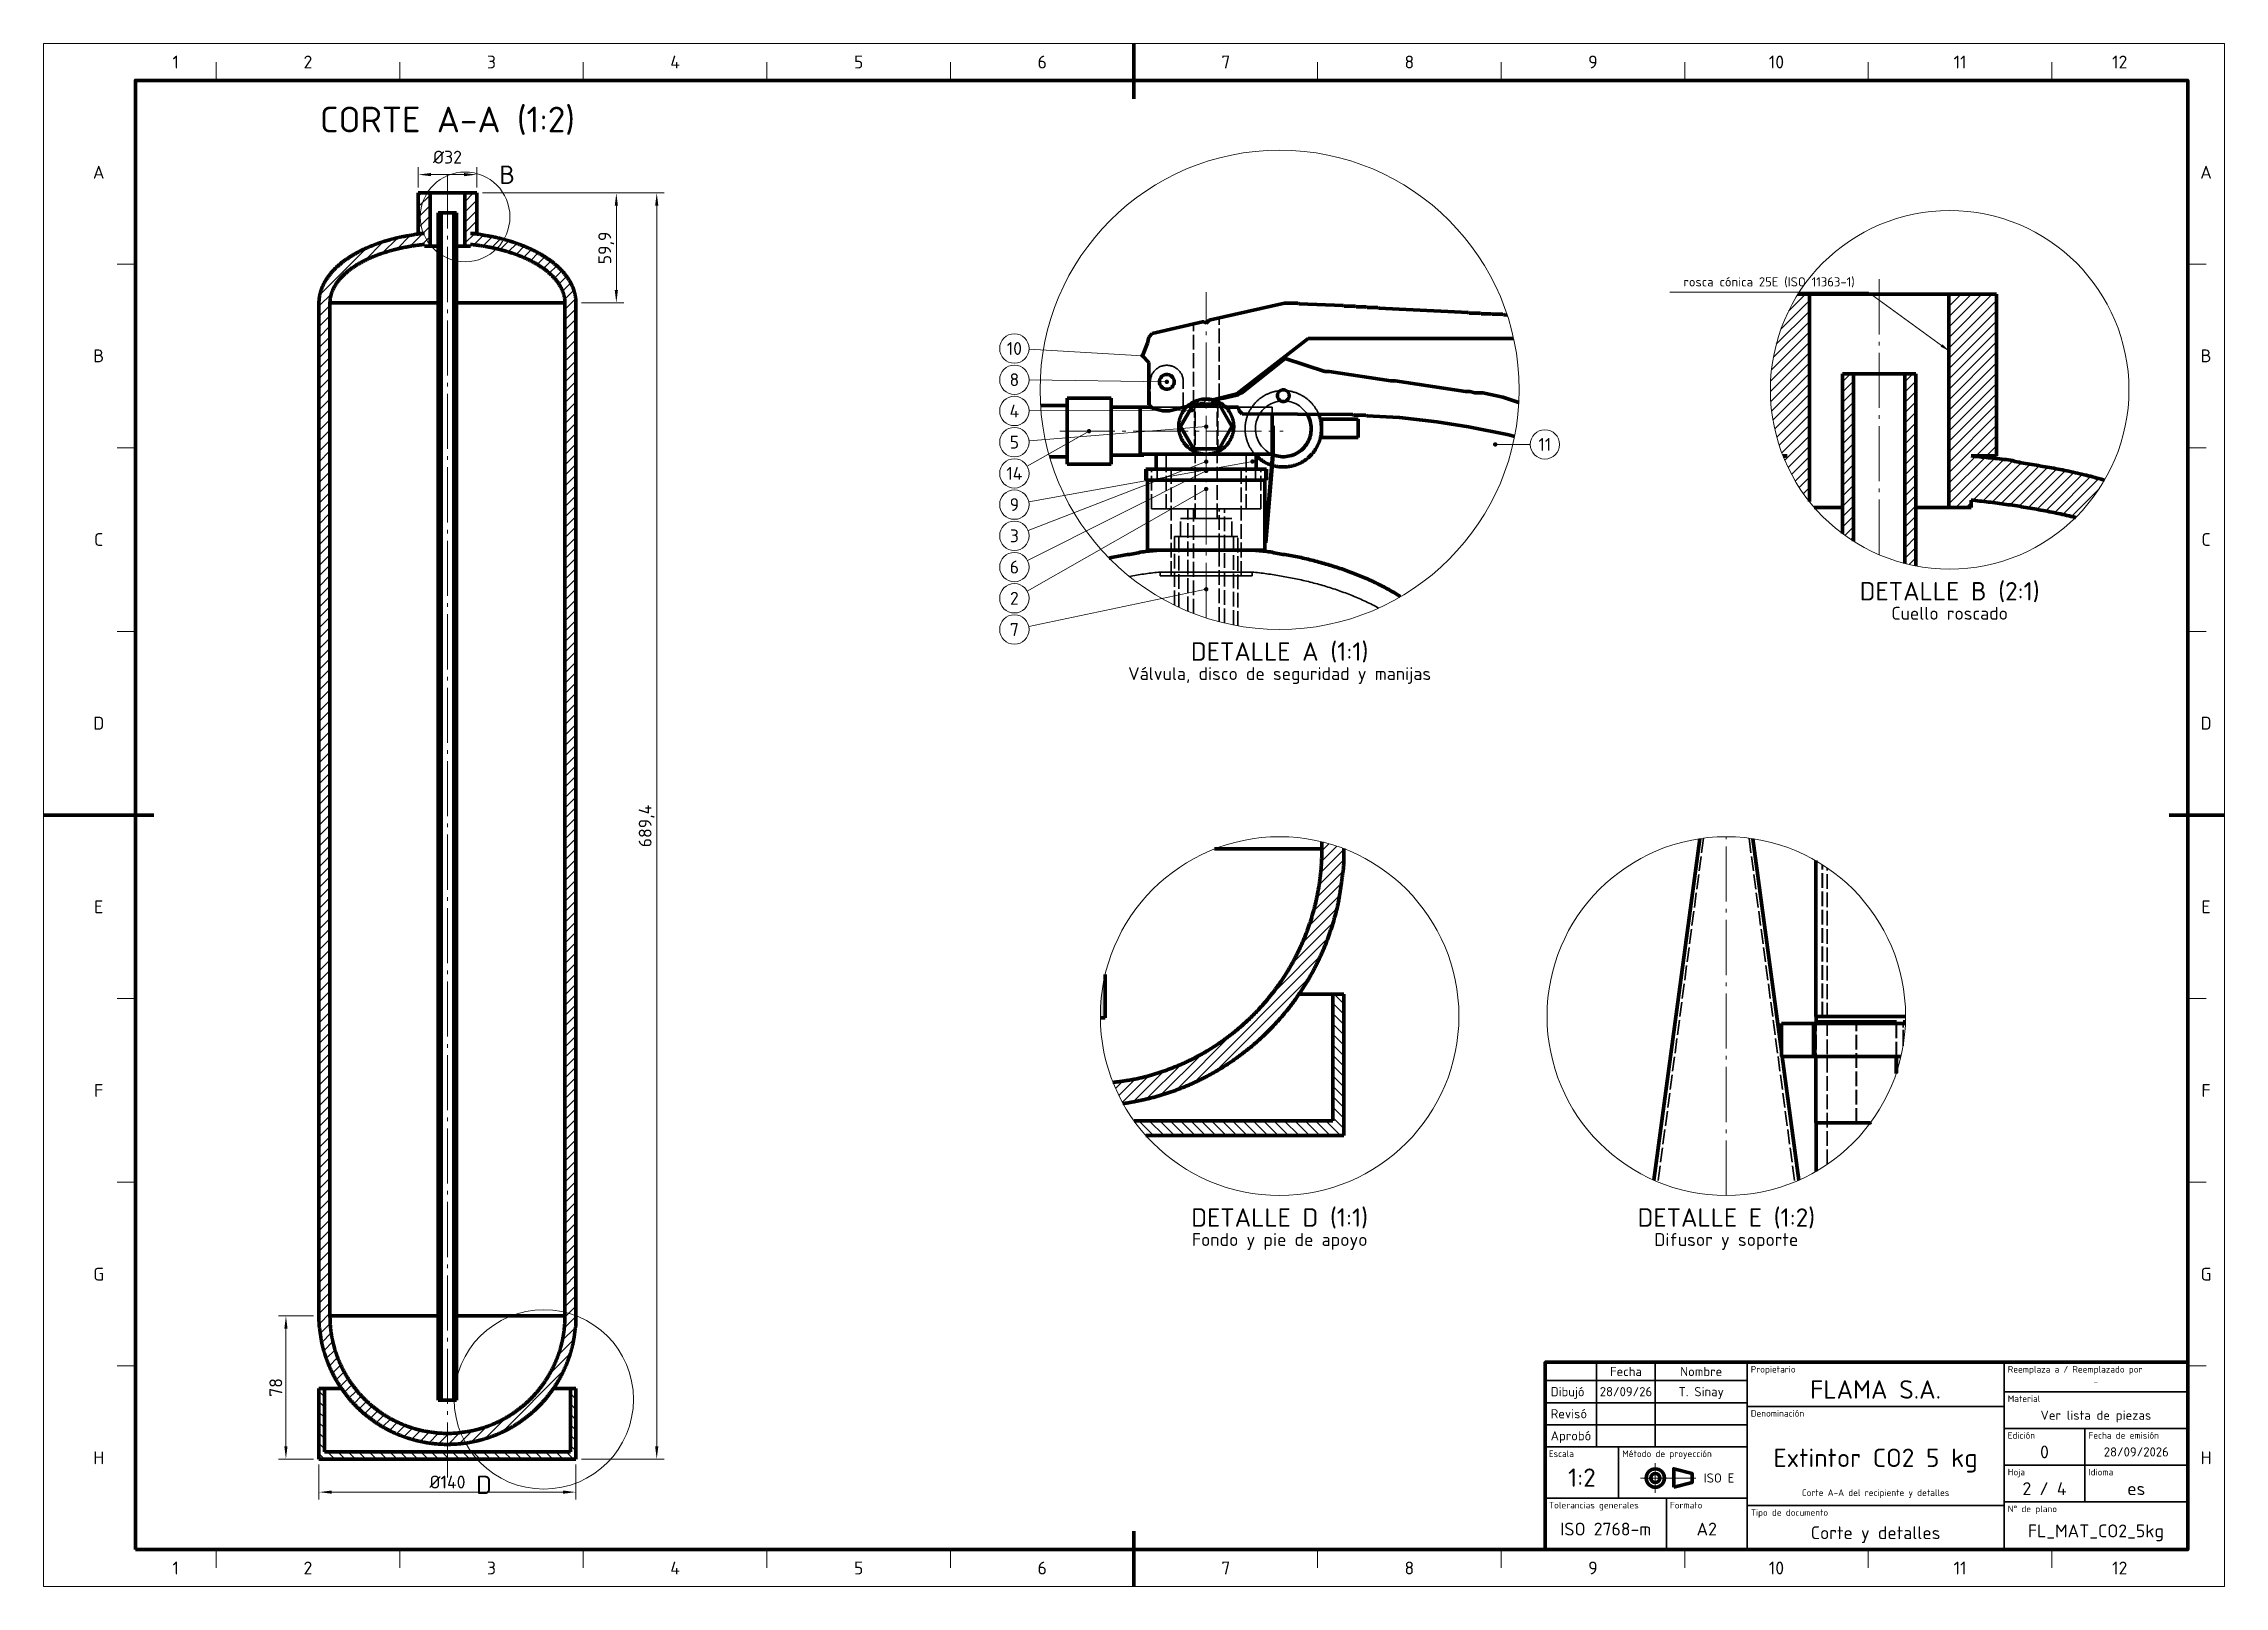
# Paper-space layout 'Hoja2_Corte_Detalles' of a CAD drawing. Header units: millimetres. Extents: x 0 to 594, y 0 to 420.
# The model-space entities are those that its viewports show. They can reach past a viewport. Long polylines and large blocks are cut down to what shows.
import ezdxf
from ezdxf.enums import TextEntityAlignment as Align

# ---------------------------------------------------------------- set-up
doc = ezdxf.new("R2010")
doc.units = ezdxf.units.MM
doc.linetypes.add('IRAM-E-TRAZOS', pattern=[5, 4, -1])
doc.linetypes.add('IRAM-F-TRAZO-PUNTO', pattern=[20, 15, -2, 1, -2])
for name, color, linetype, lineweight in [('01-VISIBLE', 7, 'CONTINUOUS', 70), ('02-OCULTA', 4, 'IRAM-E-TRAZOS', 35), ('03-EJE', 1, 'IRAM-F-TRAZO-PUNTO', 18), ('04-COTA', 3, 'CONTINUOUS', 18), ('05-RAYADO', 8, 'CONTINUOUS', 18), ('06-TEXTO', 7, 'CONTINUOUS', 25), ('07-RECUADRO', 7, 'CONTINUOUS', 70), ('08-FINA', 5, 'CONTINUOUS', 18), ('10-ROTULO', 7, 'CONTINUOUS', 35), ('11-TEXTO-ROTULO', 7, 'CONTINUOUS', 25)]:
    doc.layers.add(name, color=color, linetype=linetype, lineweight=lineweight)
doc.styles.add('ISO3098', font='isocpeur.ttf')
doc.dimstyles.new('FLAMA-IRAM', dxfattribs={"dimtxt": 3.5, "dimasz": 3.5, "dimexe": 2, "dimexo": 1.5, "dimgap": 1, "dimtad": 1, "dimdec": 1, "dimtxsty": 'ISO3098', "dimblk": 'IRAM_FLECHA', "dimblk1": 'IRAM_FLECHA', "dimblk2": 'IRAM_FLECHA', "dimcen": 2.5, "dimclrd": 256, "dimclre": 256, "dimclrt": 256, "dimazin": 3, "dimtfac": 1, "dimtmove": 0, "dimatfit": 3, "dimlwd": 18, "dimlwe": 18})

psp = doc.layouts.new('Hoja2_Corte_Detalles')

msp = doc.modelspace()

# ---------------------------------------------------------------- texts
at = {"layer": '06-TEXTO', "style": 'ISO3098'}
for s, height, p in [('1', 3.5, (516, 415)), ('2', 3.5, (552, 415)), ('3', 3.5, (602, 415)), ('4', 3.5, (652, 415)), ('5', 3.5, (702, 415)), ('6', 3.5, (752, 415)), ('7', 3.5, (802, 415)), ('8', 3.5, (852, 415)), ('9', 3.5, (902, 415)), ('10', 3.5, (952, 415)), ('11', 3.5, (1002, 415)), ('12', 3.5, (1045.5, 415)), ('CORTE A-A (1:2)', 7, (590, 399.345)), ('A', 3.5, (495, 385)), ('B', 5, (606.261, 384.306)), ('A', 3.5, (1069, 385)), ('10', 3.5, (744.417, 337)), ('B', 3.5, (495, 335)), ('B', 3.5, (1069, 335)), ('8', 3.5, (744.417, 328.5)), ('4', 3.5, (744.417, 320)), ('5', 3.5, (744.417, 311.5)), ('11', 3.5, (888.917, 310.885)), ('14', 3.5, (744.417, 303)), ('9', 3.5, (744.417, 294.5)), ('C', 3.5, (495, 285)), ('3', 3.5, (744.417, 286)), ('C', 3.5, (1069, 285)), ('6', 3.5, (744.417, 277.5)), ('DETALLE B (2:1)', 5, (999.167, 270.917)), ('2', 3.5, (744.417, 269)), ('7', 3.5, (744.417, 260.5)), ('Cuello roscado', 3.5, (999.167, 264.917)), ('DETALLE A (1:1)', 5, (816.667, 254.5)), ('Válvula, disco de seguridad y manijas', 3.5, (816.667, 248.5)), ('D', 3.5, (495, 235)), ('D', 3.5, (1069, 235)), ('E', 3.5, (495, 185)), ('E', 3.5, (1069, 185)), ('F', 3.5, (495, 135)), ('F', 3.5, (1069, 135)), ('DETALLE D (1:1)', 5, (816.667, 100.417)), ('DETALLE E (1:2)', 5, (938.333, 100.417)), ('Fondo y pie de apoyo', 3.5, (816.667, 94.417)), ('Difusor y soporte', 3.5, (938.333, 94.417)), ('G', 3.5, (495, 85)), ('G', 3.5, (1069, 85)), ('H', 3.5, (495, 35)), ('H', 3.5, (1069, 35)), ('D', 5, (599.951, 27.627)), ('1', 3.5, (516, 5)), ('2', 3.5, (552, 5)), ('3', 3.5, (602, 5)), ('4', 3.5, (652, 5)), ('5', 3.5, (702, 5)), ('6', 3.5, (752, 5)), ('7', 3.5, (802, 5)), ('8', 3.5, (852, 5)), ('9', 3.5, (902, 5)), ('10', 3.5, (952, 5)), ('11', 3.5, (1002, 5)), ('12', 3.5, (1045.5, 5))]:
    msp.add_text(s, height=height, dxfattribs=at).set_placement(p, align=Align.MIDDLE_CENTER)
msp.add_text('rosca cónica 25E (ISO 11363-1)', height=2.5, dxfattribs=at).set_placement((949.967, 353.15), align=Align.BOTTOM_CENTER)
at = {"layer": '11-TEXTO-ROTULO', "style": 'ISO3098'}
for s, height, p in [('Fecha', 2.5, (911, 58.5)), ('Nombre', 2.5, (931.5, 58.5)), ('28/09/26', 2.5, (911, 53)), ('T. Sinay', 2.5, (931.5, 53)), ('FLAMA S.A.', 5, (979, 53.6)), ('-', 1.8, (1039, 55.6)), ('Ver lista de piezas', 2.5, (1039, 46.6)), ('Extintor CO2 5 kg', 5, (979, 35)), ('0', 3.5, (1025, 36.6)), ('28/09/2026', 2.5, (1050, 36.6)), ('1:2', 5, (899, 29.6)), ('Corte A-A del recipiente y detalles', 1.8, (979, 25.5)), ('2 / 4', 3.5, (1025, 26.6)), ('es', 3.5, (1050, 26.6)), ('ISO 2768-m', 3.5, (905.5, 15.6)), ('A2', 3.5, (933, 15.6)), ('Corte y detalles', 3.5, (979, 14.6)), ('FL_MAT_CO2_5kg', 3.5, (1039, 15.1))]:
    msp.add_text(s, height=height, dxfattribs=at).set_placement(p, align=Align.MIDDLE_CENTER)
for s, p in [('Propietario', (945, 60)), ('Reemplaza a / Reemplazado por', (1015, 60)), ('Denominación', (945, 48)), ('Material', (1015, 52)), ('Edición', (1015, 42)), ('Fecha de emisión', (1037, 42)), ('Escala', (890, 37)), ('Método de proyección', (910, 37)), ('Hoja', (1015, 32)), ('Idioma', (1037, 32)), ('Tolerancias generales', (890, 23)), ('Formato', (923, 23)), ('Tipo de documento', (945, 21)), ('N° de plano', (1015, 22))]:
    msp.add_text(s, height=1.8, dxfattribs=at).set_placement(p, align=Align.TOP_LEFT)
for s, p in [('Dibujó', (890.5, 53)), ('Revisó', (890.5, 47)), ('Aprobó', (890.5, 41))]:
    msp.add_text(s, height=2.5, dxfattribs=at).set_placement(p, align=Align.MIDDLE_LEFT)
msp.add_text('ISO E', height=2.5, dxfattribs=at).set_placement((940.5, 29.5), align=Align.MIDDLE_RIGHT)

# ---------------------------------------------------------------- blocks, each defined once
blk = doc.blocks.new('IRAM_FLECHA')
blk.add_solid([(0, 0), (-1, 0.125), (-1, -0.125)])

# ---------------------------------------------------------------- dimensions: what is measured, and where the dimension line sits
at = {"layer": '04-COTA'}
for base, p1, p2 in [((582, 384.345), (582, 379.345), (598, 379.345)), ((555, 25.655), (555, 34.655), (625, 34.655))]:
    msp.add_linear_dim(base=base, p1=p1, p2=p2, dimstyle='FLAMA-IRAM', override={"dimlfac": 2, "dimpost": '%%c<>'}, dxfattribs=at).render()
for base, p1, p2 in [((647, 34.655), (625, 34.655), (598, 379.345)), ((636, 349.405), (625, 349.405), (598, 379.345)), ((546, 34.655), (555, 34.655), (555, 73.655))]:
    msp.add_linear_dim(base=base, p1=p1, p2=p2, angle=90, dimstyle='FLAMA-IRAM', override={"dimlfac": 2}, dxfattribs=at).render()

# ---------------------------------------------------------------- hatches: boundary and pattern name
at = {"layer": '05-RAYADO'}
h = msp.add_hatch(dxfattribs=at)
h.set_pattern_fill('ANSI31', scale=0.62992)
h.paths.add_polyline_path([(625, 349.405), (625, 73.655), (625, 73.517), (625, 73.38), (625, 73.242), (624.999, 73.105), (624.999, 72.967), (624.998, 72.83), (624.997, 72.693), (624.996, 72.555), (624.995, 72.418), (624.993, 72.28), (624.991, 72.143), (624.989, 72.005), (624.986, 71.868), (624.982, 71.73), (624.978, 71.593), (624.973, 71.456), (624.967, 71.318), (624.959, 71.181), (624.949, 71.044), (624.936, 70.907), (624.92, 70.771), (624.9, 70.635), (624.877, 70.499), (624.854, 70.364), (624.832, 70.228), (624.811, 70.092), (624.791, 69.956), (624.772, 69.82), (624.753, 69.684), (624.734, 69.548), (624.715, 69.412), (624.697, 69.275), (624.678, 69.139), (624.659, 69.003), (624.641, 68.867), (624.622, 68.731), (624.603, 68.595), (624.584, 68.458), (624.565, 68.322), (624.545, 68.186), (624.525, 68.05), (624.505, 67.914), (624.484, 67.778), (624.463, 67.643), (624.442, 67.507), (624.42, 67.371), (624.398, 67.235), (624.375, 67.1), (624.352, 66.964), (624.328, 66.829), (624.303, 66.694), (624.278, 66.559), (624.252, 66.424), (624.225, 66.289), (624.197, 66.154), (624.168, 66.02), (624.139, 65.886), (624.109, 65.751), (624.078, 65.618), (624.047, 65.484), (624.015, 65.35), (623.982, 65.217), (623.948, 65.083), (623.914, 64.95), (623.879, 64.817), (623.843, 64.685), (623.806, 64.552), (623.769, 64.42), (623.731, 64.288), (623.693, 64.156), (623.654, 64.024), (623.615, 63.892), (623.575, 63.761), (623.535, 63.629), (623.494, 63.498), (623.453, 63.367), (623.411, 63.236), (623.369, 63.105), (623.327, 62.974), (623.284, 62.843), (623.241, 62.713), (623.197, 62.583), (623.154, 62.452), (623.109, 62.322), (623.064, 62.192), (623.019, 62.062), (622.973, 61.933), (622.927, 61.803), (622.881, 61.674), (622.834, 61.545), (622.786, 61.416), (622.738, 61.287), (622.69, 61.158), (622.641, 61.03), (622.591, 60.902), (622.542, 60.774), (622.491, 60.646), (622.44, 60.518), (622.389, 60.391), (622.337, 60.263), (622.284, 60.136), (622.231, 60.01), (622.178, 59.883), (622.124, 59.757), (622.069, 59.63), (622.014, 59.505), (621.958, 59.379), (621.902, 59.253), (621.845, 59.128), (621.788, 59.003), (621.73, 58.879), (621.672, 58.754), (621.613, 58.63), (621.554, 58.506), (621.494, 58.382), (621.433, 58.259), (621.373, 58.135), (621.311, 58.012), (621.249, 57.89), (621.187, 57.767), (621.124, 57.645), (621.061, 57.523), (620.997, 57.401), (620.933, 57.279), (620.868, 57.158), (620.803, 57.037), (620.738, 56.916), (620.672, 56.796), (620.605, 56.675), (620.538, 56.555), (620.471, 56.436), (620.403, 56.316), (620.335, 56.197), (620.266, 56.078), (620.196, 55.959), (620.127, 55.841), (620.057, 55.723), (619.986, 55.605), (619.915, 55.487), (619.843, 55.37), (619.771, 55.253), (619.699, 55.136), (619.626, 55.019), (619.553, 54.903), (619.479, 54.787), (619.404, 54.671), (619.33, 54.556), (619.254, 54.441), (619.179, 54.326), (619.103, 54.212), (619.026, 54.098), (618.949, 53.984), (618.872, 53.87), (618.794, 53.757), (618.715, 53.644), (618.637, 53.531), (618.557, 53.419), (618.478, 53.307), (618.398, 53.195), (618.317, 53.084), (618.236, 52.973), (618.155, 52.862), (618.073, 52.752), (617.99, 52.642), (617.908, 52.532), (617.825, 52.423), (617.741, 52.313), (617.657, 52.205), (617.572, 52.096), (617.488, 51.988), (617.402, 51.88), (617.316, 51.773), (617.23, 51.666), (617.144, 51.559), (617.057, 51.453), (616.969, 51.347), (616.881, 51.241), (616.793, 51.135), (616.705, 51.03), (616.616, 50.926), (616.526, 50.821), (616.436, 50.717), (616.346, 50.614), (616.255, 50.51), (616.164, 50.407), (616.073, 50.305), (615.981, 50.203), (615.888, 50.101), (615.796, 49.999), (615.703, 49.898), (615.609, 49.797), (615.515, 49.697), (615.421, 49.597), (615.326, 49.497), (615.231, 49.398), (615.136, 49.299), (615.04, 49.201), (614.944, 49.102), (614.847, 49.005), (614.75, 48.907), (614.653, 48.81), (614.555, 48.714), (614.457, 48.617), (614.358, 48.522), (614.259, 48.426), (614.16, 48.331), (614.06, 48.236), (613.96, 48.142), (613.86, 48.048), (613.759, 47.955), (613.658, 47.862), (613.557, 47.769), (613.455, 47.677), (613.353, 47.585), (613.25, 47.493), (613.147, 47.402), (613.044, 47.311), (612.94, 47.221), (612.836, 47.131), (612.732, 47.042), (612.627, 46.953), (612.522, 46.864), (612.417, 46.776), (612.311, 46.688), (612.205, 46.6), (612.099, 46.513), (611.992, 46.427), (611.885, 46.341), (611.777, 46.255), (611.67, 46.17), (611.561, 46.085), (611.453, 46), (611.344, 45.916), (611.235, 45.833), (611.126, 45.749), (611.016, 45.667), (610.906, 45.584), (610.795, 45.502), (610.685, 45.421), (610.574, 45.34), (610.462, 45.259), (610.351, 45.179), (610.239, 45.1), (610.126, 45.02), (610.014, 44.942), (609.901, 44.863), (609.788, 44.785), (609.674, 44.708), (609.56, 44.631), (609.446, 44.554), (609.332, 44.478), (609.217, 44.402), (609.102, 44.327), (608.987, 44.252), (608.871, 44.178), (608.755, 44.104), (608.639, 44.031), (608.522, 43.958), (608.406, 43.885), (608.289, 43.813), (608.171, 43.741), (608.054, 43.67), (607.936, 43.6), (607.818, 43.529), (607.699, 43.46), (607.58, 43.39), (607.461, 43.322), (607.342, 43.253), (607.223, 43.185), (607.103, 43.118), (606.983, 43.051), (606.862, 42.985), (606.742, 42.919), (606.621, 42.853), (606.5, 42.788), (606.379, 42.723), (606.257, 42.659), (606.135, 42.596), (606.013, 42.533), (605.891, 42.47), (605.768, 42.408), (605.645, 42.346), (605.522, 42.285), (605.399, 42.224), (605.275, 42.164), (605.152, 42.104), (605.027, 42.045), (604.903, 41.986), (604.779, 41.928), (604.654, 41.87), (604.529, 41.813), (604.404, 41.756), (604.279, 41.7), (604.153, 41.644), (604.027, 41.589), (603.901, 41.534), (603.775, 41.479), (603.648, 41.425), (603.522, 41.372), (603.395, 41.319), (603.268, 41.267), (603.14, 41.215), (603.013, 41.164), (602.885, 41.113), (602.757, 41.063), (602.629, 41.013), (602.501, 40.963), (602.372, 40.914), (602.244, 40.866), (602.115, 40.818), (601.986, 40.771), (601.857, 40.724), (601.727, 40.678), (601.598, 40.632), (601.468, 40.587), (601.338, 40.542), (601.208, 40.498), (601.077, 40.454), (600.947, 40.411), (600.816, 40.368), (600.686, 40.326), (600.555, 40.284), (600.423, 40.243), (600.292, 40.202), (600.161, 40.162), (600.029, 40.122), (599.897, 40.083), (599.765, 40.045), (599.633, 40.007), (599.501, 39.969), (599.369, 39.932), (599.236, 39.895), (599.104, 39.859), (598.971, 39.824), (598.838, 39.789), (598.705, 39.754), (598.572, 39.72), (598.438, 39.687), (598.305, 39.654), (598.171, 39.622), (598.037, 39.59), (597.904, 39.559), (597.77, 39.528), (597.636, 39.498), (597.501, 39.468), (597.367, 39.439), (597.233, 39.41), (597.098, 39.382), (596.963, 39.354), (596.829, 39.327), (596.694, 39.301), (596.559, 39.275), (596.424, 39.249), (596.289, 39.224), (596.153, 39.2), (596.018, 39.176), (595.882, 39.153), (595.747, 39.13), (595.611, 39.108), (595.476, 39.086), (595.34, 39.065), (595.204, 39.044), (595.068, 39.024), (594.932, 39.004), (594.796, 38.985), (594.66, 38.966), (594.523, 38.948), (594.387, 38.931), (594.251, 38.914), (594.114, 38.897), (593.978, 38.881), (593.841, 38.866), (593.704, 38.851), (593.568, 38.837), (593.431, 38.823), (593.294, 38.81), (593.157, 38.797), (593.02, 38.785), (592.883, 38.774), (592.746, 38.763), (592.609, 38.752), (592.472, 38.742), (592.335, 38.733), (592.198, 38.724), (592.061, 38.715), (591.923, 38.708), (591.786, 38.7), (591.649, 38.693), (591.512, 38.687), (591.374, 38.682), (591.237, 38.677), (591.099, 38.672), (590.962, 38.668), (590.825, 38.664), (590.687, 38.661), (590.55, 38.659), (590.412, 38.657), (590.275, 38.656), (590.137, 38.655), (590, 38.655), (589.863, 38.655), (589.725, 38.656), (589.588, 38.657), (589.45, 38.659), (589.313, 38.661), (589.175, 38.664), (589.038, 38.668), (588.901, 38.672), (588.763, 38.677), (588.626, 38.682), (588.488, 38.687), (588.351, 38.693), (588.214, 38.7), (588.077, 38.708), (587.939, 38.715), (587.802, 38.724), (587.665, 38.733), (587.528, 38.742), (587.391, 38.752), (587.254, 38.763), (587.117, 38.774), (586.98, 38.785), (586.843, 38.797), (586.706, 38.81), (586.569, 38.823), (586.432, 38.837), (586.296, 38.851), (586.159, 38.866), (586.022, 38.881), (585.886, 38.897), (585.749, 38.914), (585.613, 38.931), (585.477, 38.948), (585.34, 38.966), (585.204, 38.985), (585.068, 39.004), (584.932, 39.024), (584.796, 39.044), (584.66, 39.065), (584.524, 39.086), (584.389, 39.108), (584.253, 39.13), (584.118, 39.153), (583.982, 39.176), (583.847, 39.2), (583.711, 39.224), (583.576, 39.249), (583.441, 39.275), (583.306, 39.301), (583.171, 39.327), (583.037, 39.354), (582.902, 39.382), (582.767, 39.41), (582.633, 39.439), (582.499, 39.468), (582.364, 39.498), (582.23, 39.528), (582.096, 39.559), (581.963, 39.59), (581.829, 39.622), (581.695, 39.654), (581.562, 39.687), (581.428, 39.72), (581.295, 39.754), (581.162, 39.789), (581.029, 39.824), (580.896, 39.859), (580.764, 39.895), (580.631, 39.932), (580.499, 39.969), (580.367, 40.007), (580.235, 40.045), (580.103, 40.083), (579.971, 40.122), (579.839, 40.162), (579.708, 40.202), (579.577, 40.243), (579.445, 40.284), (579.314, 40.326), (579.184, 40.368), (579.053, 40.411), (578.923, 40.454), (578.792, 40.498), (578.662, 40.542), (578.532, 40.587), (578.402, 40.632), (578.273, 40.678), (578.143, 40.724), (578.014, 40.771), (577.885, 40.818), (577.756, 40.866), (577.628, 40.914), (577.499, 40.963), (577.371, 41.013), (577.243, 41.063), (577.115, 41.113), (576.987, 41.164), (576.86, 41.215), (576.732, 41.267), (576.605, 41.319), (576.478, 41.372), (576.352, 41.425), (576.225, 41.479), (576.099, 41.534), (575.973, 41.589), (575.847, 41.644), (575.721, 41.7), (575.596, 41.756), (575.471, 41.813), (575.346, 41.87), (575.221, 41.928), (575.097, 41.986), (574.973, 42.045), (574.848, 42.104), (574.725, 42.164), (574.601, 42.224), (574.478, 42.285), (574.355, 42.346), (574.232, 42.408), (574.109, 42.47), (573.987, 42.533), (573.865, 42.596), (573.743, 42.659), (573.621, 42.723), (573.5, 42.788), (573.379, 42.853), (573.258, 42.919), (573.138, 42.985), (573.017, 43.051), (572.897, 43.118), (572.777, 43.185), (572.658, 43.253), (572.539, 43.322), (572.42, 43.39), (572.301, 43.46), (572.182, 43.529), (572.064, 43.6), (571.946, 43.67), (571.829, 43.741), (571.711, 43.813), (571.594, 43.885), (571.478, 43.958), (571.361, 44.031), (571.245, 44.104), (571.129, 44.178), (571.013, 44.252), (570.898, 44.327), (570.783, 44.402), (570.668, 44.478), (570.554, 44.554), (570.44, 44.631), (570.326, 44.708), (570.212, 44.785), (570.099, 44.863), (569.986, 44.942), (569.874, 45.02), (569.761, 45.1), (569.649, 45.179), (569.538, 45.259), (569.426, 45.34), (569.315, 45.421), (569.205, 45.502), (569.094, 45.584), (568.984, 45.667), (568.874, 45.749), (568.765, 45.833), (568.656, 45.916), (568.547, 46), (568.439, 46.085), (568.33, 46.17), (568.223, 46.255), (568.115, 46.341), (568.008, 46.427), (567.901, 46.513), (567.795, 46.6), (567.689, 46.688), (567.583, 46.776), (567.478, 46.864), (567.373, 46.953), (567.268, 47.042), (567.164, 47.131), (567.06, 47.221), (566.956, 47.311), (566.853, 47.402), (566.75, 47.493), (566.647, 47.585), (566.545, 47.677), (566.443, 47.769), (566.342, 47.862), (566.241, 47.955), (566.14, 48.048), (566.04, 48.142), (565.94, 48.236), (565.84, 48.331), (565.741, 48.426), (565.642, 48.522), (565.543, 48.617), (565.445, 48.714), (565.347, 48.81), (565.25, 48.907), (565.153, 49.005), (565.056, 49.102), (564.96, 49.201), (564.864, 49.299), (564.769, 49.398), (564.674, 49.497), (564.579, 49.597), (564.485, 49.697), (564.391, 49.797), (564.297, 49.898), (564.204, 49.999), (564.112, 50.101), (564.019, 50.203), (563.927, 50.305), (563.836, 50.407), (563.745, 50.51), (563.654, 50.614), (563.564, 50.717), (563.474, 50.821), (563.384, 50.926), (563.295, 51.03), (563.207, 51.135), (563.119, 51.241), (563.031, 51.347), (562.943, 51.453), (562.856, 51.559), (562.77, 51.666), (562.684, 51.773), (562.598, 51.88), (562.512, 51.988), (562.428, 52.096), (562.343, 52.205), (562.259, 52.313), (562.175, 52.423), (562.092, 52.532), (562.01, 52.642), (561.927, 52.752), (561.845, 52.862), (561.764, 52.973), (561.683, 53.084), (561.602, 53.195), (561.522, 53.307), (561.443, 53.419), (561.363, 53.531), (561.285, 53.644), (561.206, 53.757), (561.128, 53.87), (561.051, 53.984), (560.974, 54.098), (560.897, 54.212), (560.821, 54.326), (560.746, 54.441), (560.67, 54.556), (560.596, 54.671), (560.521, 54.787), (560.447, 54.903), (560.374, 55.019), (560.301, 55.136), (560.229, 55.253), (560.157, 55.37), (560.085, 55.487), (560.014, 55.605), (559.943, 55.723), (559.873, 55.841), (559.804, 55.959), (559.734, 56.078), (559.665, 56.197), (559.597, 56.316), (559.529, 56.436), (559.462, 56.555), (559.395, 56.675), (559.328, 56.796), (559.262, 56.916), (559.197, 57.037), (559.132, 57.158), (559.067, 57.279), (559.003, 57.401), (558.939, 57.523), (558.876, 57.645), (558.813, 57.767), (558.751, 57.89), (558.689, 58.012), (558.627, 58.135), (558.567, 58.259), (558.506, 58.382), (558.446, 58.506), (558.387, 58.63), (558.328, 58.754), (558.27, 58.879), (558.212, 59.003), (558.155, 59.128), (558.098, 59.253), (558.042, 59.379), (557.986, 59.505), (557.931, 59.63), (557.876, 59.757), (557.822, 59.883), (557.769, 60.01), (557.716, 60.136), (557.663, 60.263), (557.611, 60.391), (557.56, 60.518), (557.509, 60.646), (557.458, 60.774), (557.409, 60.902), (557.359, 61.03), (557.31, 61.158), (557.262, 61.287), (557.214, 61.416), (557.166, 61.545), (557.119, 61.674), (557.073, 61.803), (557.027, 61.933), (556.981, 62.062), (556.936, 62.192), (556.891, 62.322), (556.846, 62.452), (556.803, 62.583), (556.759, 62.713), (556.716, 62.843), (556.673, 62.974), (556.631, 63.105), (556.589, 63.236), (556.547, 63.367), (556.506, 63.498), (556.465, 63.629), (556.425, 63.761), (556.385, 63.892), (556.346, 64.024), (556.307, 64.156), (556.269, 64.288), (556.231, 64.42), (556.194, 64.552), (556.157, 64.685), (556.121, 64.817), (556.086, 64.95), (556.052, 65.083), (556.018, 65.217), (555.985, 65.35), (555.953, 65.484), (555.922, 65.618), (555.891, 65.751), (555.861, 65.886), (555.832, 66.02), (555.803, 66.154), (555.775, 66.289), (555.748, 66.424), (555.722, 66.559), (555.697, 66.694), (555.672, 66.829), (555.648, 66.964), (555.625, 67.1), (555.602, 67.235), (555.58, 67.371), (555.558, 67.507), (555.537, 67.643), (555.516, 67.778), (555.495, 67.914), (555.475, 68.05), (555.455, 68.186), (555.435, 68.322), (555.416, 68.458), (555.397, 68.595), (555.378, 68.731), (555.359, 68.867), (555.341, 69.003), (555.322, 69.139), (555.303, 69.275), (555.285, 69.412), (555.266, 69.548), (555.247, 69.684), (555.228, 69.82), (555.209, 69.956), (555.189, 70.092), (555.168, 70.228), (555.146, 70.364), (555.123, 70.499), (555.1, 70.635), (555.08, 70.771), (555.064, 70.907), (555.051, 71.044), (555.041, 71.181), (555.033, 71.318), (555.027, 71.456), (555.022, 71.593), (555.018, 71.73), (555.014, 71.868), (555.011, 72.005), (555.009, 72.143), (555.007, 72.28), (555.005, 72.418), (555.004, 72.555), (555.003, 72.693), (555.002, 72.83), (555.001, 72.967), (555.001, 73.105), (555, 73.242), (555, 73.38), (555, 73.517), (555, 73.655), (555, 349.405), (555, 349.505), (555.002, 349.605), (555.004, 349.705), (555.008, 349.805), (555.012, 349.905), (555.017, 350.005), (555.023, 350.105), (555.03, 350.205), (555.038, 350.305), (555.047, 350.405), (555.057, 350.504), (555.068, 350.604), (555.08, 350.703), (555.092, 350.803), (555.106, 350.902), (555.12, 351.001), (555.136, 351.1), (555.152, 351.199), (555.17, 351.297), (555.188, 351.396), (555.207, 351.494), (555.227, 351.592), (555.248, 351.69), (555.269, 351.788), (555.292, 351.885), (555.316, 351.983), (555.34, 352.08), (555.365, 352.177), (555.391, 352.274), (555.418, 352.37), (555.446, 352.466), (555.474, 352.562), (555.503, 352.658), (555.534, 352.753), (555.565, 352.849), (555.596, 352.944), (555.629, 353.038), (555.663, 353.133), (555.697, 353.227), (555.732, 353.321), (555.768, 353.414), (555.804, 353.507), (555.841, 353.6), (555.879, 353.693), (555.918, 353.785), (555.958, 353.877), (555.998, 353.969), (556.039, 354.06), (556.081, 354.151), (556.123, 354.242), (556.166, 354.332), (556.21, 354.422), (556.254, 354.512), (556.3, 354.602), (556.345, 354.691), (556.392, 354.779), (556.439, 354.868), (556.487, 354.956), (556.535, 355.043), (556.584, 355.131), (556.634, 355.218), (556.684, 355.304), (556.735, 355.39), (556.787, 355.476), (556.839, 355.562), (556.891, 355.647), (556.945, 355.732), (556.998, 355.816), (557.053, 355.9), (557.108, 355.984), (557.163, 356.067), (557.219, 356.15), (557.276, 356.233), (557.333, 356.315), (557.391, 356.397), (557.449, 356.479), (557.508, 356.56), (557.567, 356.641), (557.626, 356.721), (557.687, 356.801), (557.747, 356.881), (557.808, 356.96), (557.87, 357.039), (557.932, 357.118), (557.995, 357.196), (558.058, 357.274), (558.121, 357.351), (558.185, 357.428), (558.249, 357.505), (558.314, 357.581), (558.379, 357.657), (558.445, 357.733), (558.511, 357.808), (558.577, 357.883), (558.644, 357.958), (558.712, 358.032), (558.779, 358.106), (558.847, 358.179), (558.916, 358.252), (558.985, 358.325), (559.054, 358.397), (559.123, 358.469), (559.193, 358.541), (559.264, 358.612), (559.334, 358.683), (559.405, 358.754), (559.476, 358.824), (559.548, 358.894), (559.62, 358.964), (559.693, 359.033), (559.765, 359.102), (559.838, 359.17), (559.912, 359.239), (559.985, 359.306), (560.059, 359.374), (560.133, 359.441), (560.208, 359.508), (560.283, 359.574), (560.358, 359.641), (560.434, 359.706), (560.509, 359.772), (560.585, 359.837), (560.662, 359.902), (560.738, 359.966), (560.815, 360.03), (560.892, 360.094), (560.97, 360.158), (561.047, 360.221), (561.125, 360.284), (561.204, 360.346), (561.282, 360.409), (561.361, 360.47), (561.44, 360.532), (561.519, 360.593), (561.598, 360.654), (561.678, 360.715), (561.758, 360.775), (561.838, 360.835), (561.919, 360.895), (561.999, 360.954), (562.08, 361.013), (562.161, 361.072), (562.243, 361.131), (562.324, 361.189), (562.406, 361.247), (562.488, 361.304), (562.57, 361.361), (562.652, 361.418), (562.735, 361.475), (562.818, 361.531), (562.901, 361.587), (562.984, 361.643), (563.067, 361.699), (563.151, 361.754), (563.235, 361.809), (563.319, 361.863), (563.403, 361.917), (563.487, 361.971), (563.572, 362.025), (563.656, 362.079), (563.741, 362.132), (563.826, 362.185), (563.911, 362.237), (563.997, 362.29), (564.082, 362.342), (564.168, 362.393), (564.254, 362.445), (564.34, 362.496), (564.426, 362.547), (564.513, 362.598), (564.599, 362.648), (564.686, 362.698), (564.773, 362.748), (564.86, 362.798), (564.947, 362.847), (565.034, 362.896), (565.122, 362.945), (565.209, 362.993), (565.297, 363.042), (565.385, 363.09), (565.473, 363.137), (565.561, 363.185), (565.649, 363.232), (565.738, 363.279), (565.826, 363.326), (565.915, 363.372), (566.004, 363.418), (566.093, 363.464), (566.182, 363.51), (566.271, 363.555), (566.361, 363.601), (566.45, 363.645), (566.54, 363.69), (566.629, 363.735), (566.719, 363.779), (566.809, 363.823), (566.899, 363.866), (566.99, 363.91), (567.08, 363.953), (567.17, 363.996), (567.261, 364.039), (567.352, 364.081), (567.442, 364.123), (567.533, 364.165), (567.624, 364.207), (567.716, 364.249), (567.807, 364.29), (567.898, 364.331), (567.99, 364.372), (568.081, 364.412), (568.173, 364.452), (568.265, 364.493), (568.356, 364.532), (568.448, 364.572), (568.54, 364.611), (568.633, 364.651), (568.725, 364.69), (568.817, 364.728), (568.91, 364.767), (569.002, 364.805), (569.095, 364.843), (569.188, 364.881), (569.28, 364.919), (569.373, 364.956), (569.466, 364.993), (569.559, 365.03), (569.652, 365.067), (569.746, 365.104), (569.839, 365.14), (569.932, 365.176), (570.026, 365.212), (570.119, 365.248), (570.213, 365.284), (570.307, 365.319), (570.4, 365.354), (570.494, 365.389), (570.588, 365.424), (570.682, 365.458), (570.776, 365.492), (570.87, 365.526), (570.965, 365.56), (571.059, 365.594), (571.154, 365.627), (571.248, 365.66), (571.343, 365.693), (571.437, 365.726), (571.532, 365.758), (571.627, 365.79), (571.722, 365.822), (571.817, 365.854), (571.912, 365.886), (572.007, 365.917), (572.102, 365.948), (572.197, 365.979), (572.293, 366.01), (572.388, 366.04), (572.483, 366.07), (572.579, 366.1), (572.675, 366.13), (572.77, 366.159), (572.866, 366.189), (572.962, 366.218), (573.058, 366.247), (573.154, 366.276), (573.25, 366.304), (573.346, 366.333), (573.442, 366.361), (573.538, 366.389), (573.634, 366.417), (573.73, 366.445), (573.827, 366.472), (573.923, 366.5), (574.019, 366.527), (574.116, 366.554), (574.212, 366.581), (574.308, 366.608), (574.405, 366.635), (574.502, 366.661), (574.598, 366.688), (574.695, 366.714), (574.791, 366.74), (574.888, 366.766), (574.985, 366.793), (575.081, 366.818), (575.178, 366.844), (575.275, 366.87), (575.372, 366.895), (575.469, 366.921), (575.566, 366.946), (575.663, 366.971), (575.76, 366.996), (575.857, 367.02), (575.954, 367.045), (576.051, 367.069), (576.148, 367.092), (576.246, 367.116), (576.343, 367.139), (576.441, 367.162), (576.538, 367.185), (576.636, 367.207), (576.733, 367.229), (576.831, 367.251), (576.929, 367.272), (577.027, 367.293), (577.125, 367.314), (577.223, 367.334), (577.321, 367.355), (577.419, 367.374), (577.517, 367.394), (577.616, 367.413), (577.714, 367.432), (577.812, 367.451), (577.911, 367.47), (578.009, 367.488), (578.108, 367.506), (578.206, 367.524), (578.305, 367.541), (578.403, 367.559), (578.502, 367.576), (578.601, 367.593), (578.699, 367.61), (578.798, 367.627), (578.897, 367.644), (578.995, 367.661), (579.094, 367.678), (579.193, 367.694), (579.292, 367.711), (579.39, 367.728), (579.489, 367.744), (579.588, 367.761), (579.687, 367.777), (579.785, 367.794), (579.884, 367.81), (579.983, 367.827), (580.082, 367.844), (580.18, 367.861), (580.279, 367.878), (580.378, 367.895), (580.476, 367.913), (580.575, 367.931), (580.673, 367.951), (580.771, 367.972), (580.866, 368.003), (580.958, 368.04), (581.057, 368.057), (581.156, 368.071), (581.255, 368.084), (581.355, 368.096), (581.454, 368.107), (581.554, 368.119), (581.653, 368.13), (581.753, 368.141), (581.852, 368.151), (581.952, 368.162), (582.051, 368.172), (582.151, 368.183), (582.251, 368.193), (582.35, 368.204), (582.45, 368.214), (582.549, 368.224), (582.649, 368.234), (582.749, 368.244), (582.848, 368.255), (582.948, 368.265), (583.048, 368.275), (583.147, 368.285), (583.247, 368.295), (583.346, 368.305), (583.446, 368.315), (583.546, 368.325), (583.645, 368.335), (583.745, 368.345), (583.745, 368.345), (582, 368.345), (582, 379.345), (585.25, 379.345), (585.25, 364.842), (583.745, 364.842), (583.745, 365.341), (583.645, 365.331), (583.546, 365.321), (583.446, 365.31), (583.347, 365.3), (583.247, 365.289), (583.147, 365.278), (583.048, 365.267), (582.948, 365.255), (582.849, 365.244), (582.75, 365.232), (582.65, 365.22), (582.551, 365.208), (582.451, 365.196), (582.352, 365.184), (582.253, 365.171), (582.153, 365.159), (582.054, 365.146), (581.955, 365.133), (581.855, 365.12), (581.756, 365.106), (581.657, 365.093), (581.558, 365.079), (581.458, 365.065), (581.359, 365.051), (581.26, 365.037), (581.161, 365.022), (581.062, 365.008), (580.963, 364.993), (580.864, 364.978), (580.765, 364.963), (580.666, 364.948), (580.567, 364.933), (580.468, 364.917), (580.369, 364.901), (580.27, 364.885), (580.171, 364.869), (580.073, 364.853), (579.974, 364.836), (579.875, 364.82), (579.776, 364.803), (579.678, 364.786), (579.579, 364.769), (579.48, 364.752), (579.382, 364.734), (579.283, 364.716), (579.185, 364.698), (579.086, 364.68), (578.988, 364.662), (578.889, 364.644), (578.791, 364.625), (578.692, 364.606), (578.594, 364.587), (578.496, 364.568), (578.398, 364.549), (578.299, 364.529), (578.201, 364.51), (578.103, 364.49), (578.005, 364.47), (577.907, 364.45), (577.809, 364.429), (577.711, 364.409), (577.613, 364.388), (577.515, 364.367), (577.417, 364.346), (577.319, 364.324), (577.221, 364.303), (577.124, 364.281), (577.026, 364.259), (576.928, 364.237), (576.831, 364.215), (576.733, 364.192), (576.635, 364.17), (576.538, 364.147), (576.44, 364.124), (576.343, 364.1), (576.246, 364.077), (576.148, 364.053), (576.051, 364.03), (575.954, 364.006), (575.857, 363.981), (575.76, 363.957), (575.662, 363.932), (575.565, 363.908), (575.468, 363.883), (575.372, 363.857), (575.275, 363.832), (575.178, 363.806), (575.081, 363.781), (574.984, 363.755), (574.888, 363.728), (574.791, 363.702), (574.695, 363.675), (574.598, 363.649), (574.502, 363.622), (574.405, 363.594), (574.309, 363.567), (574.213, 363.539), (574.116, 363.512), (574.02, 363.484), (573.924, 363.455), (573.828, 363.427), (573.732, 363.398), (573.636, 363.369), (573.541, 363.34), (573.445, 363.311), (573.349, 363.282), (573.253, 363.252), (573.158, 363.222), (573.062, 363.192), (572.967, 363.161), (572.872, 363.131), (572.776, 363.1), (572.681, 363.069), (572.586, 363.038), (572.491, 363.006), (572.396, 362.975), (572.301, 362.943), (572.206, 362.911), (572.111, 362.878), (572.017, 362.846), (571.922, 362.813), (571.827, 362.78), (571.733, 362.747), (571.638, 362.713), (571.544, 362.68), (571.45, 362.646), (571.356, 362.612), (571.262, 362.577), (571.168, 362.543), (571.074, 362.508), (570.98, 362.473), (570.886, 362.437), (570.793, 362.402), (570.699, 362.366), (570.606, 362.33), (570.512, 362.294), (570.419, 362.257), (570.326, 362.221), (570.233, 362.184), (570.14, 362.146), (570.047, 362.109), (569.954, 362.071), (569.862, 362.033), (569.769, 361.995), (569.677, 361.957), (569.584, 361.918), (569.492, 361.879), (569.4, 361.84), (569.308, 361.8), (569.216, 361.761), (569.124, 361.721), (569.032, 361.68), (568.941, 361.64), (568.849, 361.599), (568.758, 361.558), (568.667, 361.517), (568.576, 361.475), (568.485, 361.433), (568.394, 361.391), (568.303, 361.349), (568.212, 361.306), (568.122, 361.263), (568.031, 361.22), (567.941, 361.177), (567.851, 361.133), (567.761, 361.089), (567.671, 361.045), (567.582, 361), (567.492, 360.956), (567.403, 360.91), (567.313, 360.865), (567.224, 360.819), (567.135, 360.773), (567.046, 360.727), (566.958, 360.681), (566.869, 360.634), (566.781, 360.587), (566.693, 360.539), (566.605, 360.492), (566.517, 360.444), (566.429, 360.395), (566.341, 360.347), (566.254, 360.298), (566.167, 360.248), (566.08, 360.199), (565.993, 360.149), (565.906, 360.099), (565.82, 360.048), (565.733, 359.998), (565.647, 359.947), (565.561, 359.895), (565.476, 359.843), (565.39, 359.791), (565.305, 359.739), (565.22, 359.686), (565.135, 359.633), (565.05, 359.58), (564.965, 359.526), (564.881, 359.472), (564.797, 359.418), (564.713, 359.363), (564.629, 359.308), (564.546, 359.253), (564.463, 359.197), (564.38, 359.141), (564.297, 359.085), (564.214, 359.028), (564.132, 358.971), (564.05, 358.913), (563.968, 358.855), (563.887, 358.797), (563.806, 358.739), (563.725, 358.68), (563.644, 358.621), (563.563, 358.561), (563.483, 358.501), (563.403, 358.441), (563.324, 358.38), (563.244, 358.319), (563.165, 358.257), (563.087, 358.195), (563.008, 358.133), (562.93, 358.071), (562.852, 358.008), (562.775, 357.944), (562.697, 357.88), (562.621, 357.816), (562.544, 357.752), (562.468, 357.687), (562.392, 357.621), (562.316, 357.555), (562.241, 357.489), (562.167, 357.423), (562.092, 357.356), (562.018, 357.288), (561.944, 357.22), (561.871, 357.152), (561.798, 357.083), (561.726, 357.014), (561.654, 356.945), (561.582, 356.875), (561.511, 356.805), (561.44, 356.734), (561.369, 356.663), (561.299, 356.591), (561.23, 356.519), (561.161, 356.446), (561.092, 356.373), (561.024, 356.3), (560.956, 356.226), (560.889, 356.152), (560.822, 356.077), (560.756, 356.002), (560.69, 355.927), (560.625, 355.851), (560.56, 355.774), (560.496, 355.697), (560.433, 355.62), (560.37, 355.542), (560.307, 355.464), (560.245, 355.385), (560.184, 355.306), (560.123, 355.226), (560.063, 355.146), (560.004, 355.066), (559.945, 354.984), (559.887, 354.903), (559.83, 354.821), (559.773, 354.738), (559.717, 354.655), (559.662, 354.572), (559.607, 354.488), (559.553, 354.403), (559.5, 354.319), (559.447, 354.233), (559.395, 354.148), (559.344, 354.062), (559.294, 353.975), (559.244, 353.888), (559.195, 353.801), (559.146, 353.713), (559.099, 353.625), (559.052, 353.537), (559.006, 353.448), (558.96, 353.359), (558.916, 353.269), (558.872, 353.179), (558.83, 353.088), (558.788, 352.997), (558.747, 352.906), (558.708, 352.814), (558.669, 352.721), (558.632, 352.628), (558.596, 352.535), (558.561, 352.441), (558.527, 352.347), (558.494, 352.252), (558.463, 352.157), (558.432, 352.062), (558.403, 351.966), (558.375, 351.87), (558.348, 351.773), (558.322, 351.677), (558.296, 351.58), (558.272, 351.483), (558.248, 351.385), (558.224, 351.288), (558.202, 351.19), (558.18, 351.093), (558.159, 350.995), (558.138, 350.897), (558.118, 350.799), (558.099, 350.701), (558.08, 350.602), (558.064, 350.503), (558.049, 350.404), (558.037, 350.305), (558.027, 350.205), (558.019, 350.105), (558.013, 350.005), (558.009, 349.905), (558.005, 349.805), (558.003, 349.705), (558.001, 349.605), (558, 349.505), (558, 349.405), (558, 73.655), (558, 73.529), (558.001, 73.403), (558.002, 73.278), (558.004, 73.152), (558.006, 73.026), (558.009, 72.901), (558.012, 72.775), (558.016, 72.649), (558.02, 72.524), (558.025, 72.398), (558.03, 72.273), (558.035, 72.147), (558.042, 72.022), (558.048, 71.896), (558.055, 71.771), (558.063, 71.645), (558.071, 71.52), (558.08, 71.394), (558.089, 71.269), (558.099, 71.144), (558.109, 71.019), (558.119, 70.893), (558.13, 70.768), (558.142, 70.643), (558.154, 70.518), (558.167, 70.393), (558.18, 70.268), (558.193, 70.143), (558.207, 70.018), (558.222, 69.893), (558.237, 69.768), (558.252, 69.644), (558.268, 69.519), (558.285, 69.395), (558.302, 69.27), (558.319, 69.146), (558.337, 69.021), (558.356, 68.897), (558.375, 68.773), (558.394, 68.648), (558.414, 68.524), (558.434, 68.4), (558.455, 68.276), (558.477, 68.153), (558.498, 68.029), (558.521, 67.905), (558.544, 67.782), (558.567, 67.658), (558.591, 67.535), (558.615, 67.411), (558.64, 67.288), (558.665, 67.165), (558.691, 67.042), (558.717, 66.919), (558.744, 66.796), (558.771, 66.674), (558.798, 66.551), (558.827, 66.429), (558.855, 66.306), (558.884, 66.184), (558.914, 66.062), (558.944, 65.94), (558.974, 65.818), (559.005, 65.696), (559.037, 65.574), (559.069, 65.453), (559.101, 65.331), (559.134, 65.21), (559.168, 65.089), (559.202, 64.968), (559.236, 64.847), (559.271, 64.726), (559.306, 64.606), (559.342, 64.485), (559.378, 64.365), (559.415, 64.245), (559.452, 64.125), (559.49, 64.005), (559.528, 63.885), (559.566, 63.766), (559.605, 63.646), (559.645, 63.527), (559.685, 63.408), (559.726, 63.289), (559.766, 63.17), (559.808, 63.051), (559.85, 62.933), (559.892, 62.814), (559.935, 62.696), (559.978, 62.578), (560.022, 62.46), (560.066, 62.343), (560.111, 62.225), (560.156, 62.108), (560.201, 61.991), (560.247, 61.874), (560.294, 61.757), (560.341, 61.641), (560.388, 61.524), (560.436, 61.408), (560.485, 61.292), (560.533, 61.176), (560.583, 61.061), (560.632, 60.945), (560.682, 60.83), (560.733, 60.715), (560.784, 60.6), (560.835, 60.485), (560.887, 60.371), (560.94, 60.257), (560.993, 60.143), (561.046, 60.029), (561.1, 59.915), (561.154, 59.802), (561.208, 59.689), (561.264, 59.576), (561.319, 59.463), (561.375, 59.35), (561.431, 59.238), (561.488, 59.126), (561.546, 59.014), (561.603, 58.903), (561.661, 58.791), (561.72, 58.68), (561.779, 58.569), (561.838, 58.458), (561.898, 58.348), (561.959, 58.238), (562.019, 58.128), (562.081, 58.018), (562.142, 57.908), (562.204, 57.799), (562.267, 57.69), (562.33, 57.581), (562.393, 57.473), (562.457, 57.364), (562.521, 57.256), (562.586, 57.149), (562.651, 57.041), (562.716, 56.934), (562.782, 56.827), (562.848, 56.72), (562.915, 56.613), (562.982, 56.507), (563.05, 56.401), (563.118, 56.296), (563.186, 56.19), (563.255, 56.085), (563.324, 55.98), (563.394, 55.875), (563.464, 55.771), (563.534, 55.667), (563.605, 55.563), (563.676, 55.46), (563.748, 55.356), (563.82, 55.253), (563.892, 55.151), (563.965, 55.048), (564.039, 54.946), (564.112, 54.844), (564.186, 54.743), (564.261, 54.642), (564.336, 54.541), (564.411, 54.44), (564.487, 54.34), (564.563, 54.24), (564.639, 54.14), (564.716, 54.041), (564.793, 53.941), (564.871, 53.843), (564.949, 53.744), (565.027, 53.646), (565.106, 53.548), (565.185, 53.45), (565.265, 53.353), (565.345, 53.256), (565.425, 53.159), (565.506, 53.063), (565.587, 52.967), (565.668, 52.871), (565.75, 52.776), (565.832, 52.681), (565.915, 52.586), (565.998, 52.492), (566.081, 52.397), (566.164, 52.304), (566.249, 52.21), (566.333, 52.117), (566.418, 52.024), (566.503, 51.932), (566.588, 51.84), (566.674, 51.748), (566.76, 51.657), (566.847, 51.565), (566.934, 51.475), (567.021, 51.384), (567.109, 51.294), (567.197, 51.204), (567.285, 51.115), (567.374, 51.026), (567.463, 50.937), (567.552, 50.849), (567.642, 50.761), (567.732, 50.673), (567.823, 50.586), (567.913, 50.499), (568.004, 50.413), (568.096, 50.326), (568.188, 50.241), (568.28, 50.155), (568.372, 50.07), (568.465, 49.985), (568.558, 49.901), (568.652, 49.817), (568.745, 49.733), (568.839, 49.65), (568.934, 49.567), (569.029, 49.484), (569.124, 49.402), (569.219, 49.32), (569.315, 49.239), (569.411, 49.158), (569.507, 49.077), (569.604, 48.997), (569.701, 48.917), (569.798, 48.838), (569.896, 48.758), (569.994, 48.68), (570.092, 48.601), (570.191, 48.523), (570.289, 48.446), (570.389, 48.368), (570.488, 48.292), (570.588, 48.215), (570.688, 48.139), (570.788, 48.063), (570.889, 47.988), (570.99, 47.913), (571.091, 47.839), (571.192, 47.765), (571.294, 47.691), (571.396, 47.618), (571.499, 47.545), (571.601, 47.473), (571.704, 47.401), (571.808, 47.329), (571.911, 47.258), (572.015, 47.187), (572.119, 47.116), (572.224, 47.046), (572.328, 46.977), (572.433, 46.908), (572.538, 46.839), (572.644, 46.771), (572.75, 46.703), (572.856, 46.635), (572.962, 46.568), (573.068, 46.501), (573.175, 46.435), (573.282, 46.369), (573.39, 46.304), (573.497, 46.239), (573.605, 46.174), (573.713, 46.11), (573.821, 46.046), (573.93, 45.983), (574.039, 45.92), (574.148, 45.858), (574.257, 45.796), (574.366, 45.734), (574.476, 45.673), (574.586, 45.612), (574.696, 45.552), (574.807, 45.492), (574.917, 45.432), (575.028, 45.373), (575.139, 45.314), (575.251, 45.256), (575.362, 45.198), (575.474, 45.141), (575.586, 45.084), (575.698, 45.027), (575.811, 44.971), (575.924, 44.916), (576.037, 44.86), (576.15, 44.806), (576.263, 44.752), (576.377, 44.698), (576.49, 44.644), (576.604, 44.592), (576.719, 44.539), (576.833, 44.487), (576.948, 44.436), (577.063, 44.385), (577.178, 44.335), (577.293, 44.285), (577.409, 44.235), (577.524, 44.186), (577.64, 44.138), (577.756, 44.09), (577.873, 44.042), (577.989, 43.995), (578.106, 43.948), (578.223, 43.902), (578.34, 43.857), (578.457, 43.812), (578.575, 43.767), (578.692, 43.723), (578.81, 43.679), (578.928, 43.635), (579.046, 43.592), (579.164, 43.55), (579.283, 43.508), (579.401, 43.466), (579.52, 43.424), (579.639, 43.383), (579.758, 43.343), (579.877, 43.303), (579.996, 43.263), (580.115, 43.223), (580.235, 43.184), (580.354, 43.146), (580.474, 43.107), (580.594, 43.069), (580.714, 43.032), (580.834, 42.994), (580.954, 42.958), (581.074, 42.921), (581.195, 42.885), (581.315, 42.85), (581.436, 42.815), (581.557, 42.78), (581.678, 42.746), (581.799, 42.713), (581.92, 42.68), (582.042, 42.648), (582.163, 42.616), (582.285, 42.586), (582.407, 42.555), (582.529, 42.526), (582.652, 42.497), (582.774, 42.469), (582.897, 42.442), (583.02, 42.415), (583.143, 42.389), (583.266, 42.364), (583.389, 42.339), (583.512, 42.315), (583.636, 42.292), (583.759, 42.269), (583.883, 42.247), (584.007, 42.226), (584.131, 42.205), (584.255, 42.185), (584.379, 42.165), (584.503, 42.145), (584.627, 42.126), (584.752, 42.107), (584.876, 42.089), (585, 42.071), (585.125, 42.053), (585.249, 42.035), (585.374, 42.018), (585.498, 42), (585.623, 41.983), (585.747, 41.966), (585.872, 41.949), (585.996, 41.932), (586.121, 41.915), (586.245, 41.898), (586.37, 41.881), (586.494, 41.863), (586.618, 41.846), (586.743, 41.827), (586.867, 41.808), (586.991, 41.788), (587.115, 41.767), (587.239, 41.746), (587.363, 41.728), (587.488, 41.713), (587.613, 41.702), (587.739, 41.693), (587.864, 41.685), (587.99, 41.679), (588.115, 41.675), (588.241, 41.671), (588.366, 41.668), (588.492, 41.665), (588.618, 41.663), (588.743, 41.661), (588.869, 41.66), (588.995, 41.658), (589.12, 41.657), (589.246, 41.657), (589.372, 41.656), (589.497, 41.655), (589.623, 41.655), (589.749, 41.655), (589.874, 41.655), (590, 41.655), (590.126, 41.655), (590.251, 41.655), (590.377, 41.655), (590.503, 41.655), (590.628, 41.656), (590.754, 41.657), (590.88, 41.657), (591.005, 41.658), (591.131, 41.66), (591.257, 41.661), (591.382, 41.663), (591.508, 41.665), (591.634, 41.668), (591.759, 41.671), (591.885, 41.675), (592.01, 41.679), (592.136, 41.685), (592.261, 41.693), (592.387, 41.702), (592.512, 41.713), (592.637, 41.728), (592.761, 41.746), (592.885, 41.767), (593.009, 41.788), (593.133, 41.808), (593.257, 41.827), (593.382, 41.846), (593.506, 41.863), (593.63, 41.881), (593.755, 41.898), (593.879, 41.915), (594.004, 41.932), (594.128, 41.949), (594.253, 41.966), (594.377, 41.983), (594.502, 42), (594.626, 42.018), (594.751, 42.035), (594.875, 42.053), (595, 42.071), (595.124, 42.089), (595.248, 42.107), (595.373, 42.126), (595.497, 42.145), (595.621, 42.165), (595.745, 42.185), (595.869, 42.205), (595.993, 42.226), (596.117, 42.247), (596.241, 42.269), (596.364, 42.292), (596.488, 42.315), (596.611, 42.339), (596.734, 42.364), (596.857, 42.389), (596.98, 42.415), (597.103, 42.442), (597.226, 42.469), (597.348, 42.497), (597.471, 42.526), (597.593, 42.555), (597.715, 42.586), (597.837, 42.616), (597.958, 42.648), (598.08, 42.68), (598.201, 42.713), (598.322, 42.746), (598.443, 42.78), (598.564, 42.815), (598.685, 42.85), (598.805, 42.885), (598.926, 42.921), (599.046, 42.958), (599.166, 42.994), (599.286, 43.032), (599.406, 43.069), (599.526, 43.107), (599.646, 43.146), (599.765, 43.184), (599.885, 43.223), (600.004, 43.263), (600.123, 43.303), (600.242, 43.343), (600.361, 43.383), (600.48, 43.424), (600.599, 43.466), (600.717, 43.508), (600.836, 43.55), (600.954, 43.592), (601.072, 43.635), (601.19, 43.679), (601.308, 43.723), (601.425, 43.767), (601.543, 43.812), (601.66, 43.857), (601.777, 43.902), (601.894, 43.948), (602.011, 43.995), (602.127, 44.042), (602.244, 44.09), (602.36, 44.138), (602.476, 44.186), (602.591, 44.235), (602.707, 44.285), (602.822, 44.335), (602.937, 44.385), (603.052, 44.436), (603.167, 44.487), (603.281, 44.539), (603.396, 44.592), (603.51, 44.644), (603.623, 44.698), (603.737, 44.752), (603.85, 44.806), (603.963, 44.86), (604.076, 44.916), (604.189, 44.971), (604.302, 45.027), (604.414, 45.084), (604.526, 45.141), (604.638, 45.198), (604.749, 45.256), (604.861, 45.314), (604.972, 45.373), (605.083, 45.432), (605.193, 45.492), (605.304, 45.552), (605.414, 45.612), (605.524, 45.673), (605.634, 45.734), (605.743, 45.796), (605.852, 45.858), (605.961, 45.92), (606.07, 45.983), (606.179, 46.046), (606.287, 46.11), (606.395, 46.174), (606.503, 46.239), (606.61, 46.304), (606.718, 46.369), (606.825, 46.435), (606.932, 46.501), (607.038, 46.568), (607.144, 46.635), (607.25, 46.703), (607.356, 46.771), (607.462, 46.839), (607.567, 46.908), (607.672, 46.977), (607.776, 47.046), (607.881, 47.116), (607.985, 47.187), (608.089, 47.258), (608.192, 47.329), (608.296, 47.401), (608.399, 47.473), (608.501, 47.545), (608.604, 47.618), (608.706, 47.691), (608.808, 47.765), (608.909, 47.839), (609.01, 47.913), (609.111, 47.988), (609.212, 48.063), (609.312, 48.139), (609.412, 48.215), (609.512, 48.292), (609.611, 48.368), (609.711, 48.446), (609.809, 48.523), (609.908, 48.601), (610.006, 48.68), (610.104, 48.758), (610.202, 48.838), (610.299, 48.917), (610.396, 48.997), (610.493, 49.077), (610.589, 49.158), (610.685, 49.239), (610.781, 49.32), (610.876, 49.402), (610.971, 49.484), (611.066, 49.567), (611.161, 49.65), (611.255, 49.733), (611.348, 49.817), (611.442, 49.901), (611.535, 49.985), (611.628, 50.07), (611.72, 50.155), (611.812, 50.241), (611.904, 50.326), (611.996, 50.413), (612.087, 50.499), (612.177, 50.586), (612.268, 50.673), (612.358, 50.761), (612.448, 50.849), (612.537, 50.937), (612.626, 51.026), (612.715, 51.115), (612.803, 51.204), (612.891, 51.294), (612.979, 51.384), (613.066, 51.475), (613.153, 51.565), (613.24, 51.657), (613.326, 51.748), (613.412, 51.84), (613.497, 51.932), (613.582, 52.024), (613.667, 52.117), (613.751, 52.21), (613.836, 52.304), (613.919, 52.397), (614.002, 52.492), (614.085, 52.586), (614.168, 52.681), (614.25, 52.776), (614.332, 52.871), (614.413, 52.967), (614.494, 53.063), (614.575, 53.159), (614.655, 53.256), (614.735, 53.353), (614.815, 53.45), (614.894, 53.548), (614.973, 53.646), (615.051, 53.744), (615.129, 53.843), (615.207, 53.941), (615.284, 54.041), (615.361, 54.14), (615.437, 54.24), (615.513, 54.34), (615.589, 54.44), (615.664, 54.541), (615.739, 54.642), (615.814, 54.743), (615.888, 54.844), (615.961, 54.946), (616.035, 55.048), (616.108, 55.151), (616.18, 55.253), (616.252, 55.356), (616.324, 55.46), (616.395, 55.563), (616.466, 55.667), (616.536, 55.771), (616.606, 55.875), (616.676, 55.98), (616.745, 56.085), (616.814, 56.19), (616.882, 56.296), (616.95, 56.401), (617.018, 56.507), (617.085, 56.613), (617.152, 56.72), (617.218, 56.827), (617.284, 56.934), (617.349, 57.041), (617.414, 57.149), (617.479, 57.256), (617.543, 57.364), (617.607, 57.473), (617.67, 57.581), (617.733, 57.69), (617.796, 57.799), (617.858, 57.908), (617.919, 58.018), (617.981, 58.128), (618.041, 58.238), (618.102, 58.348), (618.162, 58.458), (618.221, 58.569), (618.28, 58.68), (618.339, 58.791), (618.397, 58.903), (618.454, 59.014), (618.512, 59.126), (618.569, 59.238), (618.625, 59.35), (618.681, 59.463), (618.736, 59.576), (618.792, 59.689), (618.846, 59.802), (618.9, 59.915), (618.954, 60.029), (619.007, 60.143), (619.06, 60.257), (619.113, 60.371), (619.165, 60.485), (619.216, 60.6), (619.267, 60.715), (619.318, 60.83), (619.368, 60.945), (619.417, 61.061), (619.467, 61.176), (619.515, 61.292), (619.564, 61.408), (619.612, 61.524), (619.659, 61.641), (619.706, 61.757), (619.753, 61.874), (619.799, 61.991), (619.844, 62.108), (619.889, 62.225), (619.934, 62.343), (619.978, 62.46), (620.022, 62.578), (620.065, 62.696), (620.108, 62.814), (620.15, 62.933), (620.192, 63.051), (620.234, 63.17), (620.274, 63.289), (620.315, 63.408), (620.355, 63.527), (620.395, 63.646), (620.434, 63.766), (620.472, 63.885), (620.51, 64.005), (620.548, 64.125), (620.585, 64.245), (620.622, 64.365), (620.658, 64.485), (620.694, 64.606), (620.729, 64.726), (620.764, 64.847), (620.798, 64.968), (620.832, 65.089), (620.866, 65.21), (620.899, 65.331), (620.931, 65.453), (620.963, 65.574), (620.995, 65.696), (621.026, 65.818), (621.056, 65.94), (621.086, 66.062), (621.116, 66.184), (621.145, 66.306), (621.173, 66.429), (621.202, 66.551), (621.229, 66.674), (621.256, 66.796), (621.283, 66.919), (621.309, 67.042), (621.335, 67.165), (621.36, 67.288), (621.385, 67.411), (621.409, 67.535), (621.433, 67.658), (621.456, 67.782), (621.479, 67.905), (621.502, 68.029), (621.523, 68.153), (621.545, 68.276), (621.566, 68.4), (621.586, 68.524), (621.606, 68.648), (621.625, 68.773), (621.644, 68.897), (621.663, 69.021), (621.681, 69.146), (621.698, 69.27), (621.715, 69.395), (621.732, 69.519), (621.748, 69.644), (621.763, 69.768), (621.778, 69.893), (621.793, 70.018), (621.807, 70.143), (621.82, 70.268), (621.833, 70.393), (621.846, 70.518), (621.858, 70.643), (621.87, 70.768), (621.881, 70.893), (621.891, 71.019), (621.901, 71.144), (621.911, 71.269), (621.92, 71.394), (621.929, 71.52), (621.937, 71.645), (621.945, 71.771), (621.952, 71.896), (621.958, 72.022), (621.965, 72.147), (621.97, 72.273), (621.975, 72.398), (621.98, 72.524), (621.984, 72.649), (621.988, 72.775), (621.991, 72.901), (621.994, 73.026), (621.996, 73.152), (621.998, 73.278), (621.999, 73.403), (622, 73.529), (622, 73.655), (622, 349.405), (622, 349.505), (621.999, 349.605), (621.997, 349.705), (621.995, 349.805), (621.991, 349.905), (621.987, 350.005), (621.981, 350.105), (621.973, 350.205), (621.963, 350.305), (621.951, 350.404), (621.936, 350.503), (621.92, 350.602), (621.901, 350.701), (621.882, 350.799), (621.862, 350.897), (621.841, 350.995), (621.82, 351.093), (621.798, 351.19), (621.776, 351.288), (621.752, 351.385), (621.728, 351.483), (621.704, 351.58), (621.678, 351.677), (621.652, 351.773), (621.625, 351.87), (621.597, 351.966), (621.568, 352.062), (621.537, 352.157), (621.506, 352.252), (621.473, 352.347), (621.439, 352.441), (621.404, 352.535), (621.368, 352.628), (621.331, 352.721), (621.292, 352.814), (621.253, 352.906), (621.212, 352.997), (621.17, 353.088), (621.128, 353.179), (621.084, 353.269), (621.04, 353.359), (620.994, 353.448), (620.948, 353.537), (620.901, 353.625), (620.854, 353.713), (620.805, 353.801), (620.756, 353.888), (620.706, 353.975), (620.656, 354.062), (620.605, 354.148), (620.553, 354.233), (620.5, 354.319), (620.447, 354.403), (620.393, 354.488), (620.338, 354.572), (620.283, 354.655), (620.227, 354.738), (620.17, 354.821), (620.113, 354.903), (620.055, 354.984), (619.996, 355.066), (619.937, 355.146), (619.877, 355.226), (619.816, 355.306), (619.755, 355.385), (619.693, 355.464), (619.63, 355.542), (619.567, 355.62), (619.504, 355.697), (619.44, 355.774), (619.375, 355.851), (619.31, 355.927), (619.244, 356.002), (619.178, 356.077), (619.111, 356.152), (619.044, 356.226), (618.976, 356.3), (618.908, 356.373), (618.839, 356.446), (618.77, 356.519), (618.701, 356.591), (618.631, 356.663), (618.56, 356.734), (618.489, 356.805), (618.418, 356.875), (618.346, 356.945), (618.274, 357.014), (618.202, 357.083), (618.129, 357.152), (618.056, 357.22), (617.982, 357.288), (617.908, 357.356), (617.833, 357.423), (617.759, 357.489), (617.684, 357.555), (617.608, 357.621), (617.532, 357.687), (617.456, 357.752), (617.379, 357.816), (617.303, 357.88), (617.225, 357.944), (617.148, 358.008), (617.07, 358.071), (616.992, 358.133), (616.913, 358.195), (616.835, 358.257), (616.756, 358.319), (616.676, 358.38), (616.597, 358.441), (616.517, 358.501), (616.437, 358.561), (616.356, 358.621), (616.275, 358.68), (616.194, 358.739), (616.113, 358.797), (616.032, 358.855), (615.95, 358.913), (615.868, 358.971), (615.786, 359.028), (615.703, 359.085), (615.62, 359.141), (615.537, 359.197), (615.454, 359.253), (615.371, 359.308), (615.287, 359.363), (615.203, 359.418), (615.119, 359.472), (615.035, 359.526), (614.95, 359.58), (614.865, 359.633), (614.78, 359.686), (614.695, 359.739), (614.61, 359.791), (614.524, 359.843), (614.439, 359.895), (614.353, 359.947), (614.267, 359.998), (614.18, 360.048), (614.094, 360.099), (614.007, 360.149), (613.92, 360.199), (613.833, 360.248), (613.746, 360.298), (613.659, 360.347), (613.571, 360.395), (613.483, 360.444), (613.395, 360.492), (613.307, 360.539), (613.219, 360.587), (613.131, 360.634), (613.042, 360.681), (612.954, 360.727), (612.865, 360.773), (612.776, 360.819), (612.687, 360.865), (612.597, 360.91), (612.508, 360.956), (612.418, 361), (612.329, 361.045), (612.239, 361.089), (612.149, 361.133), (612.059, 361.177), (611.969, 361.22), (611.878, 361.263), (611.788, 361.306), (611.697, 361.349), (611.606, 361.391), (611.515, 361.433), (611.424, 361.475), (611.333, 361.517), (611.242, 361.558), (611.151, 361.599), (611.059, 361.64), (610.968, 361.68), (610.876, 361.721), (610.784, 361.761), (610.692, 361.8), (610.6, 361.84), (610.508, 361.879), (610.416, 361.918), (610.323, 361.957), (610.231, 361.995), (610.138, 362.033), (610.046, 362.071), (609.953, 362.109), (609.86, 362.146), (609.767, 362.184), (609.674, 362.221), (609.581, 362.257), (609.488, 362.294), (609.394, 362.33), (609.301, 362.366), (609.207, 362.402), (609.114, 362.437), (609.02, 362.473), (608.926, 362.508), (608.832, 362.543), (608.738, 362.577), (608.644, 362.612), (608.55, 362.646), (608.456, 362.68), (608.362, 362.713), (608.267, 362.747), (608.173, 362.78), (608.078, 362.813), (607.983, 362.846), (607.889, 362.878), (607.794, 362.911), (607.699, 362.943), (607.604, 362.975), (607.509, 363.006), (607.414, 363.038), (607.319, 363.069), (607.224, 363.1), (607.128, 363.131), (607.033, 363.161), (606.938, 363.192), (606.842, 363.222), (606.747, 363.252), (606.651, 363.282), (606.555, 363.311), (606.459, 363.34), (606.364, 363.369), (606.268, 363.398), (606.172, 363.427), (606.076, 363.455), (605.98, 363.484), (605.884, 363.512), (605.787, 363.539), (605.691, 363.567), (605.595, 363.594), (605.498, 363.622), (605.402, 363.649), (605.305, 363.675), (605.209, 363.702), (605.112, 363.728), (605.016, 363.755), (604.919, 363.781), (604.822, 363.806), (604.725, 363.832), (604.628, 363.857), (604.532, 363.883), (604.435, 363.908), (604.338, 363.932), (604.24, 363.957), (604.143, 363.981), (604.046, 364.006), (603.949, 364.03), (603.852, 364.053), (603.754, 364.077), (603.657, 364.1), (603.56, 364.124), (603.462, 364.147), (603.365, 364.17), (603.267, 364.192), (603.169, 364.215), (603.072, 364.237), (602.974, 364.259), (602.876, 364.281), (602.779, 364.303), (602.681, 364.324), (602.583, 364.346), (602.485, 364.367), (602.387, 364.388), (602.289, 364.409), (602.191, 364.429), (602.093, 364.45), (601.995, 364.47), (601.897, 364.49), (601.799, 364.51), (601.701, 364.529), (601.602, 364.549), (601.504, 364.568), (601.406, 364.587), (601.308, 364.606), (601.209, 364.625), (601.111, 364.644), (601.012, 364.662), (600.914, 364.68), (600.815, 364.698), (600.717, 364.716), (600.618, 364.734), (600.52, 364.752), (600.421, 364.769), (600.322, 364.786), (600.224, 364.803), (600.125, 364.82), (600.026, 364.836), (599.927, 364.853), (599.829, 364.869), (599.73, 364.885), (599.631, 364.901), (599.532, 364.917), (599.433, 364.933), (599.334, 364.948), (599.235, 364.963), (599.136, 364.978), (599.037, 364.993), (598.938, 365.008), (598.839, 365.022), (598.74, 365.037), (598.641, 365.051), (598.542, 365.065), (598.442, 365.079), (598.343, 365.093), (598.244, 365.106), (598.145, 365.12), (598.045, 365.133), (597.946, 365.146), (597.847, 365.159), (597.747, 365.171), (597.648, 365.184), (597.549, 365.196), (597.449, 365.208), (597.35, 365.22), (597.25, 365.232), (597.151, 365.244), (597.052, 365.255), (596.952, 365.267), (596.853, 365.278), (596.753, 365.289), (596.653, 365.3), (596.554, 365.31), (596.454, 365.321), (596.355, 365.331), (596.255, 365.341), (596.255, 364.842), (594.75, 364.842), (594.75, 379.345), (598, 379.345), (598, 368.345), (596.255, 368.345), (596.255, 368.345), (596.355, 368.335), (596.454, 368.325), (596.554, 368.315), (596.654, 368.305), (596.753, 368.295), (596.853, 368.285), (596.952, 368.275), (597.052, 368.265), (597.152, 368.255), (597.251, 368.244), (597.351, 368.234), (597.451, 368.224), (597.55, 368.214), (597.65, 368.204), (597.749, 368.193), (597.849, 368.183), (597.949, 368.172), (598.048, 368.162), (598.148, 368.151), (598.247, 368.141), (598.347, 368.13), (598.446, 368.119), (598.546, 368.107), (598.645, 368.096), (598.745, 368.084), (598.844, 368.071), (598.943, 368.057), (599.042, 368.04), (599.134, 368.003), (599.229, 367.972), (599.327, 367.951), (599.425, 367.931), (599.524, 367.913), (599.622, 367.895), (599.721, 367.878), (599.82, 367.861), (599.918, 367.844), (600.017, 367.827), (600.116, 367.81), (600.215, 367.794), (600.313, 367.777), (600.412, 367.761), (600.511, 367.744), (600.61, 367.728), (600.708, 367.711), (600.807, 367.694), (600.906, 367.678), (601.005, 367.661), (601.103, 367.644), (601.202, 367.627), (601.301, 367.61), (601.399, 367.593), (601.498, 367.576), (601.597, 367.559), (601.695, 367.541), (601.794, 367.524), (601.892, 367.506), (601.991, 367.488), (602.089, 367.47), (602.188, 367.451), (602.286, 367.432), (602.384, 367.413), (602.483, 367.394), (602.581, 367.374), (602.679, 367.355), (602.777, 367.334), (602.875, 367.314), (602.973, 367.293), (603.071, 367.272), (603.169, 367.251), (603.267, 367.229), (603.364, 367.207), (603.462, 367.185), (603.559, 367.162), (603.657, 367.139), (603.754, 367.116), (603.852, 367.092), (603.949, 367.069), (604.046, 367.045), (604.143, 367.02), (604.24, 366.996), (604.337, 366.971), (604.434, 366.946), (604.531, 366.921), (604.628, 366.895), (604.725, 366.87), (604.822, 366.844), (604.919, 366.818), (605.015, 366.793), (605.112, 366.766), (605.209, 366.74), (605.305, 366.714), (605.402, 366.688), (605.498, 366.661), (605.595, 366.635), (605.692, 366.608), (605.788, 366.581), (605.884, 366.554), (605.981, 366.527), (606.077, 366.5), (606.173, 366.472), (606.27, 366.445), (606.366, 366.417), (606.462, 366.389), (606.558, 366.361), (606.654, 366.333), (606.75, 366.304), (606.846, 366.276), (606.942, 366.247), (607.038, 366.218), (607.134, 366.189), (607.23, 366.159), (607.325, 366.13), (607.421, 366.1), (607.517, 366.07), (607.612, 366.04), (607.707, 366.01), (607.803, 365.979), (607.898, 365.948), (607.993, 365.917), (608.088, 365.886), (608.183, 365.854), (608.278, 365.822), (608.373, 365.79), (608.468, 365.758), (608.563, 365.726), (608.657, 365.693), (608.752, 365.66), (608.846, 365.627), (608.941, 365.594), (609.035, 365.56), (609.13, 365.526), (609.224, 365.492), (609.318, 365.458), (609.412, 365.424), (609.506, 365.389), (609.6, 365.354), (609.693, 365.319), (609.787, 365.284), (609.881, 365.248), (609.974, 365.212), (610.068, 365.176), (610.161, 365.14), (610.254, 365.104), (610.348, 365.067), (610.441, 365.03), (610.534, 364.993), (610.627, 364.956), (610.72, 364.919), (610.812, 364.881), (610.905, 364.843), (610.998, 364.805), (611.09, 364.767), (611.183, 364.728), (611.275, 364.69), (611.367, 364.651), (611.46, 364.611), (611.552, 364.572), (611.644, 364.532), (611.735, 364.493), (611.827, 364.452), (611.919, 364.412), (612.01, 364.372), (612.102, 364.331), (612.193, 364.29), (612.284, 364.249), (612.376, 364.207), (612.467, 364.165), (612.558, 364.123), (612.648, 364.081), (612.739, 364.039), (612.83, 363.996), (612.92, 363.953), (613.01, 363.91), (613.101, 363.866), (613.191, 363.823), (613.281, 363.779), (613.371, 363.735), (613.46, 363.69), (613.55, 363.645), (613.639, 363.601), (613.729, 363.555), (613.818, 363.51), (613.907, 363.464), (613.996, 363.418), (614.085, 363.372), (614.174, 363.326), (614.262, 363.279), (614.351, 363.232), (614.439, 363.185), (614.527, 363.137), (614.615, 363.09), (614.703, 363.042), (614.791, 362.993), (614.878, 362.945), (614.966, 362.896), (615.053, 362.847), (615.14, 362.798), (615.227, 362.748), (615.314, 362.698), (615.401, 362.648), (615.487, 362.598), (615.574, 362.547), (615.66, 362.496), (615.746, 362.445), (615.832, 362.393), (615.918, 362.342), (616.003, 362.29), (616.089, 362.237), (616.174, 362.185), (616.259, 362.132), (616.344, 362.079), (616.428, 362.025), (616.513, 361.971), (616.597, 361.917), (616.681, 361.863), (616.765, 361.809), (616.849, 361.754), (616.933, 361.699), (617.016, 361.643), (617.099, 361.587), (617.182, 361.531), (617.265, 361.475), (617.348, 361.418), (617.43, 361.361), (617.512, 361.304), (617.594, 361.247), (617.676, 361.189), (617.757, 361.131), (617.839, 361.072), (617.92, 361.013), (618.001, 360.954), (618.081, 360.895), (618.162, 360.835), (618.242, 360.775), (618.322, 360.715), (618.402, 360.654), (618.481, 360.593), (618.56, 360.532), (618.639, 360.47), (618.718, 360.409), (618.796, 360.346), (618.875, 360.284), (618.953, 360.221), (619.03, 360.158), (619.108, 360.094), (619.185, 360.03), (619.262, 359.966), (619.338, 359.902), (619.415, 359.837), (619.491, 359.772), (619.566, 359.706), (619.642, 359.641), (619.717, 359.574), (619.792, 359.508), (619.867, 359.441), (619.941, 359.374), (620.015, 359.306), (620.088, 359.239), (620.162, 359.17), (620.235, 359.102), (620.307, 359.033), (620.38, 358.964), (620.452, 358.894), (620.524, 358.824), (620.595, 358.754), (620.666, 358.683), (620.736, 358.612), (620.807, 358.541), (620.877, 358.469), (620.946, 358.397), (621.015, 358.325), (621.084, 358.252), (621.153, 358.179), (621.221, 358.106), (621.288, 358.032), (621.356, 357.958), (621.423, 357.883), (621.489, 357.808), (621.555, 357.733), (621.621, 357.657), (621.686, 357.581), (621.751, 357.505), (621.815, 357.428), (621.879, 357.351), (621.942, 357.274), (622.005, 357.196), (622.068, 357.118), (622.13, 357.039), (622.192, 356.96), (622.253, 356.881), (622.313, 356.801), (622.374, 356.721), (622.433, 356.641), (622.492, 356.56), (622.551, 356.479), (622.609, 356.397), (622.667, 356.315), (622.724, 356.233), (622.781, 356.15), (622.837, 356.067), (622.892, 355.984), (622.947, 355.9), (623.002, 355.816), (623.055, 355.732), (623.109, 355.647), (623.161, 355.562), (623.213, 355.476), (623.265, 355.39), (623.316, 355.304), (623.366, 355.218), (623.416, 355.131), (623.465, 355.043), (623.513, 354.956), (623.561, 354.868), (623.608, 354.779), (623.655, 354.691), (623.7, 354.602), (623.746, 354.512), (623.79, 354.422), (623.834, 354.332), (623.877, 354.242), (623.919, 354.151), (623.961, 354.06), (624.002, 353.969), (624.042, 353.877), (624.082, 353.785), (624.121, 353.693), (624.159, 353.6), (624.196, 353.507), (624.232, 353.414), (624.268, 353.321), (624.303, 353.227), (624.337, 353.133), (624.371, 353.038), (624.404, 352.944), (624.435, 352.849), (624.466, 352.753), (624.497, 352.658), (624.526, 352.562), (624.554, 352.466), (624.582, 352.37), (624.609, 352.274), (624.635, 352.177), (624.66, 352.08), (624.684, 351.983), (624.708, 351.885), (624.731, 351.788), (624.752, 351.69), (624.773, 351.592), (624.793, 351.494), (624.812, 351.396), (624.83, 351.297), (624.848, 351.199), (624.864, 351.1), (624.88, 351.001), (624.894, 350.902), (624.908, 350.803), (624.92, 350.703), (624.932, 350.604), (624.943, 350.504), (624.953, 350.405), (624.962, 350.305), (624.97, 350.205), (624.977, 350.105), (624.983, 350.005), (624.988, 349.905), (624.992, 349.805), (624.996, 349.705), (624.998, 349.605), (625, 349.505)])
h = msp.add_hatch(color=7, dxfattribs=at)
h.dxf.hatch_style = 1
h.paths.add_polyline_path([(588.25, 50.655), (587.5, 50.655), (587.5, 373.945), (588.25, 373.945)])
h = msp.add_hatch(color=7, dxfattribs=at)
h.dxf.hatch_style = 1
h.paths.add_polyline_path([(591.75, 373.945), (592.5, 373.945), (592.5, 50.655), (591.75, 50.655)])
h = msp.add_hatch(dxfattribs=at)
h.set_pattern_fill('ANSI31', scale=0.629921)
h.paths.add_polyline_path([(954.15, 307.668), (954.548, 307.708), (954.947, 307.748), (954.947, 307.75), (953.776, 307.75), (953.606, 308.175), (953.188, 309.299), (952.798, 310.432), (952.436, 311.574), (952.102, 312.726), (951.797, 313.884), (951.52, 315.051), (951.272, 316.223), (951.052, 317.401), (950.862, 318.585), (950.701, 319.772), (950.568, 320.963), (950.466, 322.158), (950.392, 323.354), (950.348, 324.552), (950.333, 325.75), (950.348, 326.948), (950.392, 328.146), (950.466, 329.342), (950.568, 330.537), (950.701, 331.728), (950.862, 332.915), (951.052, 334.099), (951.272, 335.277), (951.52, 336.449), (951.797, 337.616), (952.102, 338.774), (952.436, 339.926), (952.798, 341.068), (953.188, 342.201), (953.606, 343.325), (954.051, 344.438), (954.523, 345.539), (955.022, 346.629), (955.548, 347.706), (956.1, 348.77), (956.677, 349.82), (957.281, 350.855), (957.832, 351.75), (960.967, 351.75), (960.967, 295.334), (960.669, 295.706), (959.943, 296.66), (959.241, 297.631), (958.563, 298.62), (957.91, 299.624), (957.281, 300.645), (956.677, 301.68), (956.1, 302.73), (955.548, 303.794), (955.022, 304.871), (954.523, 305.961), (954.051, 307.062), (953.821, 307.635)])
h = msp.add_hatch(dxfattribs=at)
h.set_pattern_fill('ANSI31', scale=0.629921)
h.paths.add_polyline_path([(1033.425, 291.047), (1033.035, 291.138), (1032.645, 291.228), (1032.254, 291.317), (1031.863, 291.405), (1031.472, 291.493), (1031.081, 291.58), (1030.69, 291.666), (1030.299, 291.752), (1029.907, 291.836), (1029.516, 291.92), (1029.124, 292.003), (1028.732, 292.086), (1028.34, 292.167), (1027.947, 292.248), (1027.555, 292.328), (1027.162, 292.408), (1026.769, 292.487), (1026.376, 292.565), (1025.983, 292.642), (1025.59, 292.718), (1025.197, 292.794), (1024.803, 292.869), (1024.41, 292.944), (1024.016, 293.017), (1023.622, 293.09), (1023.228, 293.163), (1022.834, 293.234), (1022.44, 293.305), (1022.045, 293.375), (1021.651, 293.444), (1021.256, 293.513), (1020.861, 293.581), (1020.466, 293.648), (1020.071, 293.715), (1019.676, 293.781), (1019.281, 293.846), (1018.886, 293.91), (1018.49, 293.974), (1018.095, 294.037), (1017.699, 294.099), (1017.303, 294.161), (1016.907, 294.222), (1016.511, 294.282), (1016.115, 294.342), (1015.719, 294.401), (1015.323, 294.459), (1014.926, 294.516), (1014.53, 294.573), (1014.133, 294.629), (1013.736, 294.685), (1013.339, 294.739), (1012.943, 294.794), (1012.546, 294.847), (1012.148, 294.9), (1011.751, 294.952), (1011.354, 295.003), (1010.957, 295.054), (1010.559, 295.104), (1010.162, 295.153), (1009.764, 295.202), (1009.366, 295.25), (1008.969, 295.297), (1008.571, 295.344), (1008.173, 295.39), (1007.775, 295.435), (1007.377, 295.48), (1006.979, 295.524), (1006.58, 295.567), (1006.182, 295.61), (1005.784, 295.652), (1005.385, 295.693), (1004.987, 295.734), (1004.987, 293.736), (998.967, 293.736), (998.967, 351.75), (1011.967, 351.75), (1011.967, 307.75), (1004.987, 307.75), (1004.987, 307.748), (1005.385, 307.708), (1005.784, 307.668), (1006.182, 307.628), (1006.581, 307.588), (1006.979, 307.548), (1007.378, 307.508), (1007.777, 307.468), (1008.175, 307.428), (1008.574, 307.387), (1008.972, 307.347), (1009.371, 307.306), (1009.769, 307.265), (1010.167, 307.224), (1010.566, 307.183), (1010.964, 307.142), (1011.363, 307.1), (1011.761, 307.058), (1012.159, 307.016), (1012.558, 306.974), (1012.956, 306.931), (1013.354, 306.887), (1013.752, 306.843), (1014.15, 306.798), (1014.548, 306.752), (1014.946, 306.704), (1015.343, 306.653), (1015.74, 306.597), (1016.134, 306.528), (1016.504, 306.382), (1016.884, 306.258), (1017.275, 306.171), (1017.668, 306.094), (1018.062, 306.021), (1018.456, 305.95), (1018.85, 305.88), (1019.245, 305.812), (1019.64, 305.744), (1020.035, 305.677), (1020.43, 305.61), (1020.825, 305.544), (1021.22, 305.477), (1021.615, 305.411), (1022.01, 305.345), (1022.405, 305.279), (1022.8, 305.213), (1023.195, 305.146), (1023.59, 305.079), (1023.985, 305.012), (1024.38, 304.945), (1024.775, 304.878), (1025.169, 304.81), (1025.564, 304.742), (1025.959, 304.673), (1026.353, 304.604), (1026.748, 304.534), (1027.142, 304.463), (1027.536, 304.392), (1027.93, 304.32), (1028.324, 304.247), (1028.718, 304.173), (1029.111, 304.098), (1029.504, 304.022), (1029.897, 303.945), (1030.29, 303.866), (1030.683, 303.787), (1031.075, 303.706), (1031.467, 303.624), (1031.859, 303.541), (1032.251, 303.457), (1032.642, 303.372), (1033.033, 303.285), (1033.424, 303.197), (1033.814, 303.108), (1034.205, 303.017), (1034.594, 302.925), (1034.984, 302.833), (1035.373, 302.739), (1035.763, 302.643), (1036.151, 302.547), (1036.54, 302.45), (1036.928, 302.352), (1037.316, 302.253), (1037.704, 302.153), (1038.092, 302.052), (1038.479, 301.95), (1038.867, 301.848), (1039.254, 301.746), (1039.641, 301.642), (1040.028, 301.539), (1040.415, 301.435), (1040.801, 301.33), (1041.188, 301.225), (1041.363, 301.178), (1041.052, 300.645), (1040.424, 299.624), (1039.77, 298.62), (1039.092, 297.631), (1038.39, 296.66), (1037.664, 295.706), (1036.915, 294.77), (1036.144, 293.853), (1035.35, 292.956), (1034.534, 292.077), (1033.697, 291.22), (1033.502, 291.029)])
h = msp.add_hatch(dxfattribs=at)
h.set_pattern_fill('ANSI31', scale=0.629921)
h.paths.add_polyline_path([(969.967, 330.15), (972.967, 330.15), (972.967, 284.541), (972.036, 285.147), (971.048, 285.825), (970.077, 286.527), (969.967, 286.61)])
h = msp.add_hatch(dxfattribs=at)
h.set_pattern_fill('ANSI31', scale=0.629921)
h.paths.add_polyline_path([(989.967, 330.15), (989.967, 277.794), (989.64, 277.855), (988.467, 278.103), (987.301, 278.38), (986.967, 278.468), (986.967, 330.15)])
h = msp.add_hatch(dxfattribs=at)
h.set_pattern_fill('ANSI31', scale=0.62992)
h.paths.add_polyline_path([(834.167, 200.75), (834.167, 200.475), (834.166, 200.2), (834.166, 199.925), (834.165, 199.65), (834.164, 199.375), (834.162, 199.101), (834.161, 198.826), (834.158, 198.551), (834.156, 198.276), (834.153, 198.001), (834.149, 197.726), (834.144, 197.451), (834.138, 197.176), (834.131, 196.902), (834.123, 196.627), (834.113, 196.352), (834.1, 196.077), (834.084, 195.803), (834.064, 195.529), (834.038, 195.255), (834.006, 194.982), (833.966, 194.71), (833.921, 194.439), (833.875, 194.168), (833.831, 193.897), (833.789, 193.625), (833.749, 193.353), (833.71, 193.081), (833.672, 192.809), (833.634, 192.536), (833.597, 192.264), (833.56, 191.991), (833.523, 191.719), (833.486, 191.447), (833.448, 191.174), (833.411, 190.902), (833.373, 190.63), (833.334, 190.357), (833.296, 190.085), (833.256, 189.813), (833.217, 189.541), (833.176, 189.269), (833.135, 188.997), (833.094, 188.726), (833.051, 188.454), (833.007, 188.183), (832.963, 187.911), (832.917, 187.64), (832.871, 187.369), (832.823, 187.099), (832.773, 186.828), (832.722, 186.558), (832.67, 186.288), (832.616, 186.019), (832.56, 185.749), (832.504, 185.48), (832.445, 185.212), (832.385, 184.944), (832.324, 184.676), (832.261, 184.408), (832.196, 184.141), (832.13, 183.874), (832.063, 183.607), (831.994, 183.341), (831.924, 183.075), (831.852, 182.81), (831.779, 182.545), (831.705, 182.28), (831.629, 182.016), (831.553, 181.752), (831.475, 181.488), (831.396, 181.225), (831.317, 180.962), (831.236, 180.699), (831.154, 180.436), (831.072, 180.174), (830.989, 179.912), (830.905, 179.65), (830.821, 179.389), (830.735, 179.127), (830.649, 178.866), (830.562, 178.606), (830.474, 178.345), (830.385, 178.085), (830.295, 177.825), (830.205, 177.566), (830.113, 177.306), (830.021, 177.047), (829.928, 176.789), (829.834, 176.53), (829.739, 176.272), (829.643, 176.015), (829.546, 175.757), (829.448, 175.501), (829.35, 175.244), (829.25, 174.988), (829.149, 174.732), (829.047, 174.477), (828.944, 174.222), (828.84, 173.967), (828.735, 173.713), (828.629, 173.46), (828.522, 173.206), (828.414, 172.954), (828.305, 172.702), (828.194, 172.45), (828.083, 172.198), (827.97, 171.948), (827.857, 171.697), (827.742, 171.447), (827.627, 171.198), (827.51, 170.949), (827.392, 170.7), (827.274, 170.452), (827.154, 170.205), (827.033, 169.958), (826.912, 169.711), (826.789, 169.465), (826.665, 169.22), (826.541, 168.975), (826.415, 168.73), (826.289, 168.486), (826.161, 168.243), (826.033, 167.999), (825.904, 167.757), (825.773, 167.515), (825.642, 167.273), (825.51, 167.032), (825.377, 166.792), (825.243, 166.551), (825.108, 166.312), (824.972, 166.073), (824.836, 165.834), (824.698, 165.596), (824.56, 165.359), (824.42, 165.122), (824.28, 164.886), (824.139, 164.65), (823.996, 164.415), (823.853, 164.18), (823.709, 163.946), (823.564, 163.712), (823.418, 163.479), (823.272, 163.247), (823.124, 163.015), (822.976, 162.783), (822.826, 162.553), (822.676, 162.323), (822.524, 162.093), (822.372, 161.864), (822.219, 161.636), (822.065, 161.408), (821.91, 161.181), (821.754, 160.954), (821.598, 160.729), (821.44, 160.503), (821.282, 160.279), (821.122, 160.055), (820.962, 159.831), (820.801, 159.609), (820.639, 159.386), (820.476, 159.165), (820.312, 158.944), (820.148, 158.724), (819.982, 158.504), (819.816, 158.286), (819.648, 158.067), (819.48, 157.85), (819.311, 157.633), (819.142, 157.417), (818.971, 157.201), (818.8, 156.986), (818.627, 156.772), (818.454, 156.559), (818.28, 156.346), (818.105, 156.134), (817.93, 155.922), (817.753, 155.711), (817.576, 155.501), (817.398, 155.292), (817.219, 155.083), (817.039, 154.875), (816.858, 154.668), (816.677, 154.461), (816.495, 154.255), (816.312, 154.05), (816.128, 153.846), (815.943, 153.642), (815.758, 153.439), (815.572, 153.237), (815.385, 153.035), (815.197, 152.835), (815.009, 152.635), (814.819, 152.435), (814.629, 152.237), (814.438, 152.039), (814.247, 151.842), (814.054, 151.646), (813.861, 151.45), (813.667, 151.255), (813.472, 151.061), (813.277, 150.868), (813.08, 150.675), (812.883, 150.484), (812.685, 150.293), (812.487, 150.103), (812.288, 149.913), (812.088, 149.725), (811.887, 149.537), (811.685, 149.35), (811.483, 149.164), (811.28, 148.978), (811.077, 148.794), (810.872, 148.61), (810.667, 148.427), (810.461, 148.245), (810.255, 148.063), (810.047, 147.883), (809.839, 147.703), (809.631, 147.524), (809.421, 147.346), (809.211, 147.168), (809, 146.992), (808.789, 146.816), (808.577, 146.641), (808.364, 146.467), (808.15, 146.294), (807.936, 146.122), (807.721, 145.95), (807.506, 145.78), (807.29, 145.61), (807.073, 145.441), (806.855, 145.273), (806.637, 145.106), (806.418, 144.939), (806.199, 144.774), (805.978, 144.609), (805.758, 144.446), (805.536, 144.283), (805.314, 144.121), (805.091, 143.959), (804.868, 143.799), (804.644, 143.64), (804.419, 143.481), (804.194, 143.324), (803.968, 143.167), (803.742, 143.011), (803.515, 142.856), (803.287, 142.702), (803.059, 142.549), (802.83, 142.396), (802.601, 142.245), (802.371, 142.095), (802.14, 141.945), (801.909, 141.796), (801.677, 141.649), (801.444, 141.502), (801.211, 141.356), (800.978, 141.211), (800.744, 141.067), (800.509, 140.923), (800.274, 140.781), (800.038, 140.64), (799.802, 140.499), (799.565, 140.36), (799.327, 140.221), (799.089, 140.084), (798.851, 139.947), (798.612, 139.811), (798.372, 139.676), (798.132, 139.543), (797.892, 139.41), (797.65, 139.278), (797.409, 139.147), (797.167, 139.017), (796.924, 138.888), (796.681, 138.759), (796.437, 138.632), (796.193, 138.506), (795.948, 138.381), (795.703, 138.256), (795.457, 138.133), (795.211, 138.01), (794.964, 137.889), (794.717, 137.769), (794.47, 137.649), (794.222, 137.531), (793.973, 137.413), (793.724, 137.296), (793.475, 137.181), (793.225, 137.066), (792.975, 136.953), (792.724, 136.84), (792.473, 136.728), (792.221, 136.618), (791.969, 136.508), (791.716, 136.399), (791.463, 136.292), (791.21, 136.185), (790.956, 136.079), (790.702, 135.974), (790.447, 135.871), (790.192, 135.768), (789.937, 135.666), (789.681, 135.566), (789.425, 135.466), (789.169, 135.367), (788.912, 135.27), (788.654, 135.173), (788.396, 135.077), (788.138, 134.983), (787.88, 134.889), (787.621, 134.796), (787.362, 134.705), (787.102, 134.614), (786.842, 134.525), (786.582, 134.436), (786.322, 134.349), (786.061, 134.262), (785.799, 134.177), (785.538, 134.092), (785.276, 134.009), (785.013, 133.926), (784.751, 133.845), (784.488, 133.765), (784.225, 133.685), (783.961, 133.607), (783.697, 133.53), (783.433, 133.454), (783.169, 133.378), (782.904, 133.304), (782.639, 133.231), (782.374, 133.159), (782.108, 133.088), (781.842, 133.018), (781.576, 132.949), (781.31, 132.882), (781.043, 132.815), (780.776, 132.749), (780.509, 132.684), (780.242, 132.621), (779.974, 132.558), (779.706, 132.497), (779.438, 132.436), (779.169, 132.377), (778.901, 132.318), (778.632, 132.261), (778.363, 132.205), (778.093, 132.149), (777.824, 132.095), (777.554, 132.042), (777.284, 131.99), (777.014, 131.939), (776.744, 131.889), (776.473, 131.84), (776.203, 131.793), (775.932, 131.746), (775.661, 131.7), (775.389, 131.656), (775.118, 131.612), (774.846, 131.57), (774.574, 131.528), (774.302, 131.488), (774.03, 131.449), (774.03, 131.449), (773.6, 132.23), (773.048, 133.294), (772.522, 134.371), (772.023, 135.461), (771.551, 136.562), (771.302, 137.185), (771.427, 137.202), (771.676, 137.237), (771.925, 137.271), (772.175, 137.305), (772.424, 137.339), (772.673, 137.373), (772.922, 137.407), (773.171, 137.441), (773.42, 137.476), (773.668, 137.511), (773.917, 137.546), (774.166, 137.582), (774.415, 137.619), (774.663, 137.655), (774.912, 137.693), (775.16, 137.731), (775.409, 137.77), (775.657, 137.81), (775.905, 137.851), (776.153, 137.892), (776.4, 137.935), (776.648, 137.979), (776.895, 138.024), (777.142, 138.071), (777.389, 138.119), (777.635, 138.168), (777.881, 138.219), (778.127, 138.271), (778.373, 138.324), (778.618, 138.379), (778.863, 138.435), (779.108, 138.493), (779.352, 138.552), (779.596, 138.612), (779.84, 138.674), (780.083, 138.736), (780.326, 138.801), (780.569, 138.866), (780.811, 138.933), (781.053, 139.001), (781.295, 139.07), (781.536, 139.14), (781.777, 139.211), (782.018, 139.283), (782.259, 139.356), (782.499, 139.429), (782.739, 139.504), (782.979, 139.579), (783.219, 139.655), (783.458, 139.732), (783.697, 139.809), (783.936, 139.887), (784.175, 139.966), (784.413, 140.046), (784.651, 140.126), (784.889, 140.208), (785.127, 140.29), (785.364, 140.372), (785.601, 140.456), (785.838, 140.54), (786.074, 140.625), (786.31, 140.711), (786.546, 140.798), (786.782, 140.886), (787.017, 140.974), (787.252, 141.064), (787.486, 141.154), (787.721, 141.245), (787.954, 141.338), (788.188, 141.431), (788.421, 141.525), (788.654, 141.62), (788.886, 141.716), (789.118, 141.813), (789.349, 141.911), (789.58, 142.01), (789.811, 142.11), (790.041, 142.211), (790.271, 142.312), (790.5, 142.415), (790.729, 142.519), (790.958, 142.624), (791.186, 142.729), (791.413, 142.836), (791.641, 142.944), (791.867, 143.052), (792.094, 143.162), (792.319, 143.272), (792.545, 143.383), (792.77, 143.495), (792.994, 143.608), (793.218, 143.722), (793.442, 143.837), (793.665, 143.953), (793.888, 144.069), (794.11, 144.187), (794.332, 144.305), (794.553, 144.424), (794.774, 144.544), (794.994, 144.665), (795.214, 144.786), (795.434, 144.909), (795.653, 145.032), (795.871, 145.156), (796.09, 145.281), (796.307, 145.407), (796.524, 145.534), (796.741, 145.661), (796.957, 145.789), (797.173, 145.919), (797.388, 146.049), (797.602, 146.179), (797.816, 146.311), (798.03, 146.444), (798.243, 146.577), (798.456, 146.711), (798.668, 146.846), (798.879, 146.982), (799.09, 147.119), (799.3, 147.256), (799.51, 147.394), (799.72, 147.534), (799.928, 147.674), (800.137, 147.814), (800.344, 147.956), (800.551, 148.098), (800.758, 148.242), (800.964, 148.386), (801.169, 148.531), (801.374, 148.676), (801.578, 148.823), (801.782, 148.97), (801.985, 149.118), (802.187, 149.267), (802.389, 149.417), (802.59, 149.567), (802.791, 149.719), (802.991, 149.871), (803.191, 150.024), (803.39, 150.177), (803.588, 150.332), (803.786, 150.487), (803.983, 150.643), (804.179, 150.8), (804.375, 150.957), (804.57, 151.116), (804.765, 151.275), (804.959, 151.435), (805.152, 151.595), (805.345, 151.757), (805.537, 151.919), (805.728, 152.082), (805.919, 152.245), (806.109, 152.41), (806.299, 152.575), (806.488, 152.74), (806.676, 152.907), (806.864, 153.074), (807.05, 153.242), (807.237, 153.411), (807.422, 153.581), (807.607, 153.751), (807.791, 153.922), (807.975, 154.094), (808.158, 154.266), (808.34, 154.439), (808.522, 154.613), (808.703, 154.787), (808.883, 154.963), (809.062, 155.139), (809.241, 155.315), (809.419, 155.493), (809.596, 155.671), (809.773, 155.85), (809.949, 156.029), (810.124, 156.209), (810.299, 156.39), (810.473, 156.571), (810.646, 156.754), (810.818, 156.937), (810.99, 157.12), (811.161, 157.304), (811.331, 157.489), (811.501, 157.675), (811.67, 157.861), (811.838, 158.048), (812.005, 158.235), (812.172, 158.424), (812.338, 158.612), (812.503, 158.802), (812.667, 158.992), (812.831, 159.183), (812.993, 159.374), (813.156, 159.566), (813.317, 159.759), (813.478, 159.952), (813.637, 160.146), (813.796, 160.341), (813.955, 160.536), (814.112, 160.732), (814.269, 160.929), (814.425, 161.126), (814.58, 161.323), (814.735, 161.522), (814.888, 161.721), (815.041, 161.92), (815.193, 162.12), (815.345, 162.321), (815.495, 162.522), (815.645, 162.724), (815.794, 162.926), (815.942, 163.129), (816.089, 163.333), (816.236, 163.537), (816.382, 163.742), (816.527, 163.947), (816.671, 164.153), (816.814, 164.36), (816.957, 164.567), (817.098, 164.774), (817.239, 164.983), (817.379, 165.191), (817.519, 165.401), (817.657, 165.61), (817.795, 165.821), (817.931, 166.032), (818.067, 166.243), (818.202, 166.455), (818.337, 166.667), (818.47, 166.88), (818.603, 167.094), (818.734, 167.308), (818.865, 167.523), (818.995, 167.738), (819.125, 167.953), (819.253, 168.169), (819.38, 168.386), (819.507, 168.603), (819.633, 168.821), (819.758, 169.039), (819.882, 169.257), (820.005, 169.476), (820.128, 169.696), (820.249, 169.916), (820.37, 170.136), (820.49, 170.357), (820.609, 170.579), (820.727, 170.801), (820.844, 171.023), (820.96, 171.246), (821.076, 171.469), (821.19, 171.693), (821.304, 171.917), (821.417, 172.142), (821.529, 172.367), (821.64, 172.592), (821.75, 172.818), (821.859, 173.044), (821.967, 173.271), (822.075, 173.498), (822.181, 173.726), (822.287, 173.954), (822.392, 174.182), (822.496, 174.411), (822.599, 174.641), (822.701, 174.87), (822.802, 175.1), (822.902, 175.331), (823.002, 175.562), (823.1, 175.793), (823.198, 176.025), (823.294, 176.257), (823.39, 176.489), (823.485, 176.722), (823.579, 176.955), (823.672, 177.188), (823.764, 177.422), (823.855, 177.657), (823.945, 177.891), (824.034, 178.126), (824.123, 178.361), (824.21, 178.597), (824.297, 178.833), (824.382, 179.069), (824.467, 179.306), (824.551, 179.543), (824.634, 179.78), (824.716, 180.018), (824.797, 180.256), (824.877, 180.494), (824.956, 180.733), (825.034, 180.972), (825.111, 181.211), (825.187, 181.45), (825.263, 181.69), (825.337, 181.93), (825.41, 182.171), (825.483, 182.411), (825.555, 182.652), (825.625, 182.893), (825.695, 183.135), (825.763, 183.377), (825.831, 183.619), (825.898, 183.861), (825.964, 184.104), (826.029, 184.346), (826.093, 184.589), (826.156, 184.833), (826.218, 185.076), (826.279, 185.32), (826.339, 185.564), (826.398, 185.808), (826.456, 186.053), (826.514, 186.298), (826.57, 186.543), (826.625, 186.788), (826.68, 187.033), (826.733, 187.279), (826.785, 187.525), (826.837, 187.771), (826.887, 188.017), (826.937, 188.263), (826.985, 188.51), (827.033, 188.757), (827.079, 189.004), (827.125, 189.251), (827.17, 189.498), (827.213, 189.746), (827.256, 189.993), (827.298, 190.241), (827.339, 190.489), (827.378, 190.738), (827.417, 190.986), (827.455, 191.234), (827.492, 191.483), (827.528, 191.732), (827.563, 191.981), (827.597, 192.23), (827.63, 192.479), (827.662, 192.728), (827.693, 192.978), (827.723, 193.227), (827.752, 193.477), (827.78, 193.727), (827.807, 193.976), (827.833, 194.226), (827.858, 194.476), (827.883, 194.727), (827.906, 194.977), (827.928, 195.227), (827.949, 195.478), (827.969, 195.728), (827.989, 195.979), (828.007, 196.23), (828.024, 196.48), (828.041, 196.731), (828.056, 196.982), (828.07, 197.233), (828.083, 197.484), (828.096, 197.735), (828.107, 197.986), (828.117, 198.237), (828.127, 198.488), (828.135, 198.74), (828.143, 198.991), (828.149, 199.242), (828.154, 199.493), (828.159, 199.745), (828.162, 199.996), (828.165, 200.247), (828.166, 200.499), (828.167, 200.75), (828.167, 202.707), (828.532, 202.62), (829.691, 202.314), (830.842, 201.981), (831.985, 201.619), (833.118, 201.229), (834.167, 200.839)])
h = msp.add_hatch(color=7, dxfattribs=at)
h.dxf.hatch_style = 1
h.paths.add_polyline_path([(769.167, 154.75), (767.839, 154.75), (767.833, 155.25), (767.848, 156.448), (767.892, 157.646), (767.966, 158.842), (768.068, 160.037), (768.201, 161.228), (768.362, 162.415), (768.552, 163.599), (768.772, 164.777), (769.02, 165.949), (769.167, 166.568)])
h = msp.add_hatch(dxfattribs=at)
h.set_pattern_fill('ANSI31', scale=0.62992, angle=90)
h.paths.add_polyline_path([(834.167, 161.25), (834.167, 122.75), (780.223, 122.75), (779.69, 123.353), (778.918, 124.27), (778.169, 125.206), (777.443, 126.16), (777.017, 126.75), (831.167, 126.75), (831.167, 161.25)])
h = msp.add_hatch(dxfattribs=at)
h.set_pattern_fill('ANSI31', scale=0.62992, angle=90)
h.paths.add_polyline_path([(623.5, 53.905), (625, 53.905), (625, 34.655), (555, 34.655), (555, 53.905), (556.5, 53.905), (556.5, 36.655), (623.5, 36.655)])
at = {"layer": '08-FINA'}
h = msp.add_hatch(color=7, dxfattribs=at)
h.dxf.hatch_style = 1
edge = h.paths.add_edge_path()
edge.add_arc((779.307, 335.045), 0.6, 0, 360)
h = msp.add_hatch(color=7, dxfattribs=at)
h.dxf.hatch_style = 1
h.paths.add_polyline_path([(998.967, 336.35), (997.18, 338.144), (996.71, 337.497)])
h = msp.add_hatch(color=7, dxfattribs=at)
h.dxf.hatch_style = 1
edge = h.paths.add_edge_path()
edge.add_arc((785.937, 327.935), 0.6, 0, 360)
h = msp.add_hatch(color=7, dxfattribs=at)
h.dxf.hatch_style = 1
edge = h.paths.add_edge_path()
edge.add_arc((792.717, 320.19), 0.6, 0, 360)
h = msp.add_hatch(color=7, dxfattribs=at)
h.dxf.hatch_style = 1
edge = h.paths.add_edge_path()
edge.add_arc((764.767, 314.495), 0.6, 0, 360)
h = msp.add_hatch(color=7, dxfattribs=at)
h.dxf.hatch_style = 1
edge = h.paths.add_edge_path()
edge.add_arc((796.667, 315.745), 0.6, 0, 360)
h = msp.add_hatch(color=7, dxfattribs=at)
h.dxf.hatch_style = 1
edge = h.paths.add_edge_path()
edge.add_arc((875.387, 310.885), 0.6, 0, 360)
h = msp.add_hatch(color=7, dxfattribs=at)
h.dxf.hatch_style = 1
edge = h.paths.add_edge_path()
edge.add_arc((796.667, 306.195), 0.6, 0, 360)
h = msp.add_hatch(color=7, dxfattribs=at)
h.dxf.hatch_style = 1
edge = h.paths.add_edge_path()
edge.add_arc((796.667, 303.663), 0.6, 0, 360)
h = msp.add_hatch(color=7, dxfattribs=at)
h.dxf.hatch_style = 1
edge = h.paths.add_edge_path()
edge.add_arc((809.267, 306.245), 0.6, 0, 360)
h = msp.add_hatch(color=7, dxfattribs=at)
h.dxf.hatch_style = 1
edge = h.paths.add_edge_path()
edge.add_arc((796.667, 298.745), 0.6, 0, 360)
h = msp.add_hatch(color=7, dxfattribs=at)
h.dxf.hatch_style = 1
edge = h.paths.add_edge_path()
edge.add_arc((796.667, 271.462), 0.6, 0, 360)

# ---------------------------------------------------------------- linework, layer by layer
at = {"layer": '01-VISIBLE'}
for p, q in [((585.25, 379.345), (582, 379.345)), ((582, 368.345), (582, 379.345)), ((585.25, 364.842), (585.25, 379.345)), ((598, 379.345), (594.75, 379.345)), ((594.75, 379.345), (594.75, 364.842)), ((598, 368.345), (598, 379.345)), ((583.745, 368.345), (582, 368.345)), ((583.745, 368.345), (583.745, 368.345)), ((587.5, 50.655), (587.5, 373.945)), ((588.25, 373.945), (587.5, 373.945)), ((588.25, 50.655), (588.25, 373.945)), ((592.5, 373.945), (591.75, 373.945)), ((591.75, 50.655), (591.75, 373.945)), ((592.5, 50.655), (592.5, 373.945)), ((596.255, 368.345), (596.255, 368.345)), ((598, 368.345), (596.255, 368.345)), ((583.745, 364.842), (583.745, 365.341)), ((585.25, 364.842), (583.745, 364.842)), ((596.255, 364.842), (594.75, 364.842)), ((596.255, 364.842), (596.255, 365.341)), ((555, 73.655), (555, 349.405)), ((558, 73.655), (558, 349.405)), ((622, 73.655), (622, 349.405)), ((625, 73.655), (625, 349.405)), ((555, 34.655), (555, 53.905)), ((556.5, 53.905), (555, 53.905)), ((556.5, 36.655), (556.5, 53.905)), ((625, 53.905), (623.5, 53.905)), ((623.5, 36.655), (623.5, 53.905)), ((625, 53.905), (625, 34.655)), ((588.25, 50.655), (587.5, 50.655)), ((592.5, 50.655), (591.75, 50.655)), ((623.5, 36.655), (556.5, 36.655)), ((625, 34.655), (555, 34.655))]:
    msp.add_line(p, q, dxfattribs=at)
for points in [[(594.75, 379.345), (594.599, 379.345), (594.448, 379.345), (594.298, 379.345), (594.147, 379.345), (593.996, 379.345), (593.845, 379.345), (593.694, 379.345), (593.544, 379.345), (593.393, 379.345), (593.242, 379.345), (593.091, 379.345), (592.94, 379.345), (592.79, 379.345), (592.639, 379.345), (592.488, 379.345), (592.337, 379.345), (592.187, 379.345), (592.036, 379.345), (591.885, 379.345), (591.734, 379.345), (591.583, 379.345), (591.433, 379.345), (591.282, 379.345), (591.131, 379.345), (590.98, 379.345), (590.829, 379.345), (590.679, 379.345), (590.528, 379.345), (590.377, 379.345), (590.226, 379.345), (590.075, 379.345), (589.925, 379.345), (589.774, 379.345), (589.623, 379.345), (589.472, 379.345), (589.321, 379.345), (589.171, 379.345), (589.02, 379.345), (588.869, 379.345), (588.718, 379.345), (588.567, 379.345), (588.417, 379.345), (588.266, 379.345), (588.115, 379.345), (587.964, 379.345), (587.813, 379.345), (587.663, 379.345), (587.512, 379.345), (587.361, 379.345), (587.21, 379.345), (587.06, 379.345), (586.909, 379.345), (586.758, 379.345), (586.607, 379.345), (586.456, 379.345), (586.306, 379.345), (586.155, 379.345), (586.004, 379.345), (585.853, 379.345), (585.702, 379.345), (585.552, 379.345), (585.401, 379.345), (585.25, 379.345)], [(555, 349.405), (555.001, 349.555), (555.004, 349.705), (555.009, 349.855), (555.017, 350.005), (555.026, 350.155), (555.038, 350.305), (555.052, 350.454), (555.068, 350.604), (555.086, 350.753), (555.106, 350.902), (555.128, 351.05), (555.152, 351.199), (555.179, 351.346), (555.207, 351.494), (555.237, 351.641), (555.269, 351.788), (555.304, 351.934), (555.34, 352.08), (555.378, 352.225), (555.418, 352.37), (555.46, 352.514), (555.503, 352.658), (555.549, 352.801), (555.596, 352.944), (555.646, 353.085), (555.697, 353.227), (555.75, 353.367), (555.804, 353.507), (555.86, 353.647), (555.918, 353.785), (555.978, 353.923), (556.039, 354.06), (556.102, 354.197), (556.166, 354.332), (556.232, 354.467), (556.3, 354.602), (556.369, 354.735), (556.439, 354.868), (556.511, 355), (556.584, 355.131), (556.659, 355.261), (556.735, 355.39), (556.813, 355.519), (556.891, 355.647), (556.971, 355.774), (557.053, 355.9), (557.135, 356.026), (557.219, 356.15), (557.304, 356.274), (557.391, 356.397), (557.478, 356.519), (557.567, 356.641), (557.656, 356.761), (557.747, 356.881), (557.839, 357), (557.932, 357.118), (558.026, 357.235), (558.121, 357.351), (558.217, 357.467), (558.314, 357.581), (558.412, 357.695), (558.511, 357.808), (558.611, 357.92), (558.712, 358.032), (558.813, 358.142), (558.916, 358.252), (559.019, 358.361), (559.123, 358.469), (559.228, 358.577), (559.334, 358.683), (559.441, 358.789), (559.548, 358.894), (559.656, 358.998), (559.765, 359.102), (559.875, 359.205), (559.985, 359.306), (560.096, 359.408), (560.208, 359.508), (560.32, 359.608), (560.434, 359.706), (560.547, 359.805), (560.662, 359.902), (560.777, 359.998), (560.892, 360.094), (561.009, 360.189), (561.125, 360.284), (561.243, 360.378), (561.361, 360.47), (561.479, 360.563), (561.598, 360.654), (561.718, 360.745), (561.838, 360.835), (561.959, 360.925), (562.08, 361.013), (562.202, 361.101), (562.324, 361.189), (562.447, 361.275), (562.57, 361.361), (562.694, 361.447), (562.818, 361.531), (562.942, 361.615), (563.067, 361.699), (563.193, 361.781), (563.319, 361.863), (563.445, 361.944), (563.572, 362.025), (563.699, 362.105), (563.826, 362.185), (563.954, 362.263), (564.082, 362.342), (564.211, 362.419), (564.34, 362.496), (564.469, 362.572), (564.599, 362.648), (564.729, 362.723), (564.86, 362.798), (564.99, 362.871), (565.122, 362.945), (565.253, 363.017), (565.385, 363.09), (565.517, 363.161), (565.649, 363.232), (565.782, 363.302), (565.915, 363.372), (566.048, 363.441), (566.182, 363.51), (566.316, 363.578), (566.45, 363.645), (566.585, 363.712), (566.719, 363.779), (566.854, 363.845), (566.99, 363.91), (567.125, 363.975), (567.261, 364.039), (567.397, 364.102), (567.533, 364.165), (567.67, 364.228), (567.807, 364.29), (567.944, 364.351), (568.081, 364.412), (568.219, 364.473), (568.356, 364.532), (568.494, 364.592), (568.633, 364.651), (568.771, 364.709), (568.91, 364.767), (569.048, 364.824), (569.188, 364.881), (569.327, 364.938), (569.466, 364.993), (569.606, 365.049), (569.746, 365.104), (569.886, 365.158), (570.026, 365.212), (570.166, 365.266), (570.307, 365.319), (570.447, 365.371), (570.588, 365.424), (570.729, 365.475), (570.87, 365.526), (571.012, 365.577), (571.154, 365.627), (571.295, 365.677), (571.437, 365.726), (571.579, 365.774), (571.722, 365.822), (571.864, 365.87), (572.007, 365.917), (572.15, 365.964), (572.293, 366.01), (572.436, 366.055), (572.579, 366.1), (572.722, 366.145), (572.866, 366.189), (573.01, 366.232), (573.154, 366.276), (573.298, 366.318), (573.442, 366.361), (573.586, 366.403), (573.73, 366.445), (573.875, 366.486), (574.019, 366.527), (574.164, 366.568), (574.308, 366.608), (574.453, 366.648), (574.598, 366.688), (574.743, 366.727), (574.888, 366.766), (575.033, 366.805), (575.178, 366.844), (575.323, 366.883), (575.469, 366.921), (575.614, 366.959), (575.76, 366.996), (575.905, 367.032), (576.051, 367.069), (576.197, 367.104), (576.343, 367.139), (576.489, 367.173), (576.636, 367.207), (576.782, 367.24), (576.929, 367.272), (577.076, 367.304), (577.223, 367.334), (577.37, 367.364), (577.517, 367.394), (577.665, 367.423), (577.812, 367.451), (577.96, 367.479), (578.108, 367.506), (578.255, 367.532), (578.403, 367.559), (578.551, 367.585), (578.699, 367.61), (578.847, 367.636), (578.995, 367.661), (579.144, 367.686), (579.292, 367.711), (579.44, 367.736), (579.588, 367.761), (579.736, 367.785), (579.884, 367.81), (580.032, 367.835), (580.18, 367.861), (580.328, 367.886), (580.476, 367.913), (580.624, 367.941), (580.771, 367.972), (580.91, 368.027), (581.057, 368.057), (581.206, 368.077), (581.355, 368.096), (581.504, 368.113), (581.653, 368.13), (581.802, 368.146), (581.952, 368.162), (582.101, 368.178), (582.251, 368.193), (582.4, 368.209), (582.549, 368.224), (582.699, 368.239), (582.848, 368.255), (582.998, 368.27), (583.147, 368.285), (583.297, 368.3), (583.446, 368.315), (583.596, 368.33), (583.745, 368.345)], [(583.745, 368.345), (583.586, 368.345), (583.428, 368.345), (583.269, 368.345), (583.11, 368.345), (582.952, 368.345), (582.793, 368.345), (582.635, 368.345), (582.476, 368.345), (582.317, 368.345), (582.159, 368.345), (582, 368.345)], [(591.75, 373.945), (591.598, 373.945), (591.446, 373.945), (591.293, 373.945), (591.141, 373.945), (590.989, 373.945), (590.837, 373.945), (590.685, 373.945), (590.533, 373.945), (590.38, 373.945), (590.228, 373.945), (590.076, 373.945), (589.924, 373.945), (589.772, 373.945), (589.62, 373.945), (589.467, 373.945), (589.315, 373.945), (589.163, 373.945), (589.011, 373.945), (588.859, 373.945), (588.707, 373.945), (588.554, 373.945), (588.402, 373.945), (588.25, 373.945)], [(625, 349.405), (624.999, 349.555), (624.996, 349.705), (624.991, 349.855), (624.983, 350.005), (624.974, 350.155), (624.962, 350.305), (624.948, 350.454), (624.932, 350.604), (624.914, 350.753), (624.894, 350.902), (624.872, 351.05), (624.848, 351.199), (624.821, 351.346), (624.793, 351.494), (624.763, 351.641), (624.731, 351.788), (624.696, 351.934), (624.66, 352.08), (624.622, 352.225), (624.582, 352.37), (624.54, 352.514), (624.497, 352.658), (624.451, 352.801), (624.404, 352.944), (624.354, 353.085), (624.303, 353.227), (624.25, 353.367), (624.196, 353.507), (624.14, 353.647), (624.082, 353.785), (624.022, 353.923), (623.961, 354.06), (623.898, 354.197), (623.834, 354.332), (623.768, 354.467), (623.7, 354.602), (623.631, 354.735), (623.561, 354.868), (623.489, 355), (623.416, 355.131), (623.341, 355.261), (623.265, 355.39), (623.187, 355.519), (623.109, 355.647), (623.029, 355.774), (622.947, 355.9), (622.865, 356.026), (622.781, 356.15), (622.696, 356.274), (622.609, 356.397), (622.522, 356.519), (622.433, 356.641), (622.344, 356.761), (622.253, 356.881), (622.161, 357), (622.068, 357.118), (621.974, 357.235), (621.879, 357.351), (621.783, 357.467), (621.686, 357.581), (621.588, 357.695), (621.489, 357.808), (621.389, 357.92), (621.288, 358.032), (621.187, 358.142), (621.084, 358.252), (620.981, 358.361), (620.877, 358.469), (620.772, 358.577), (620.666, 358.683), (620.559, 358.789), (620.452, 358.894), (620.344, 358.998), (620.235, 359.102), (620.125, 359.205), (620.015, 359.306), (619.904, 359.408), (619.792, 359.508), (619.68, 359.608), (619.566, 359.706), (619.453, 359.805), (619.338, 359.902), (619.223, 359.998), (619.108, 360.094), (618.991, 360.189), (618.875, 360.284), (618.757, 360.378), (618.639, 360.47), (618.521, 360.563), (618.402, 360.654), (618.282, 360.745), (618.162, 360.835), (618.041, 360.925), (617.92, 361.013), (617.798, 361.101), (617.676, 361.189), (617.553, 361.275), (617.43, 361.361), (617.306, 361.447), (617.182, 361.531), (617.058, 361.615), (616.933, 361.699), (616.807, 361.781), (616.681, 361.863), (616.555, 361.944), (616.428, 362.025), (616.301, 362.105), (616.174, 362.185), (616.046, 362.263), (615.918, 362.342), (615.789, 362.419), (615.66, 362.496), (615.531, 362.572), (615.401, 362.648), (615.271, 362.723), (615.14, 362.798), (615.01, 362.871), (614.878, 362.945), (614.747, 363.017), (614.615, 363.09), (614.483, 363.161), (614.351, 363.232), (614.218, 363.302), (614.085, 363.372), (613.952, 363.441), (613.818, 363.51), (613.684, 363.578), (613.55, 363.645), (613.415, 363.712), (613.281, 363.779), (613.146, 363.845), (613.01, 363.91), (612.875, 363.975), (612.739, 364.039), (612.603, 364.102), (612.467, 364.165), (612.33, 364.228), (612.193, 364.29), (612.056, 364.351), (611.919, 364.412), (611.781, 364.473), (611.644, 364.532), (611.506, 364.592), (611.367, 364.651), (611.229, 364.709), (611.09, 364.767), (610.952, 364.824), (610.812, 364.881), (610.673, 364.938), (610.534, 364.993), (610.394, 365.049), (610.254, 365.104), (610.114, 365.158), (609.974, 365.212), (609.834, 365.266), (609.693, 365.319), (609.553, 365.371), (609.412, 365.424), (609.271, 365.475), (609.13, 365.526), (608.988, 365.577), (608.846, 365.627), (608.705, 365.677), (608.563, 365.726), (608.421, 365.774), (608.278, 365.822), (608.136, 365.87), (607.993, 365.917), (607.85, 365.964), (607.707, 366.01), (607.564, 366.055), (607.421, 366.1), (607.278, 366.145), (607.134, 366.189), (606.99, 366.232), (606.846, 366.276), (606.702, 366.318), (606.558, 366.361), (606.414, 366.403), (606.27, 366.445), (606.125, 366.486), (605.981, 366.527), (605.836, 366.568), (605.692, 366.608), (605.547, 366.648), (605.402, 366.688), (605.257, 366.727), (605.112, 366.766), (604.967, 366.805), (604.822, 366.844), (604.677, 366.883), (604.531, 366.921), (604.386, 366.959), (604.24, 366.996), (604.095, 367.032), (603.949, 367.069), (603.803, 367.104), (603.657, 367.139), (603.511, 367.173), (603.364, 367.207), (603.218, 367.24), (603.071, 367.272), (602.924, 367.304), (602.777, 367.334), (602.63, 367.364), (602.483, 367.394), (602.335, 367.423), (602.188, 367.451), (602.04, 367.479), (601.892, 367.506), (601.745, 367.532), (601.597, 367.559), (601.449, 367.585), (601.301, 367.61), (601.153, 367.636), (601.005, 367.661), (600.856, 367.686), (600.708, 367.711), (600.56, 367.736), (600.412, 367.761), (600.264, 367.785), (600.116, 367.81), (599.968, 367.835), (599.82, 367.861), (599.672, 367.886), (599.524, 367.913), (599.376, 367.941), (599.229, 367.972), (599.09, 368.027), (598.943, 368.057), (598.794, 368.077), (598.645, 368.096), (598.496, 368.113), (598.347, 368.13), (598.198, 368.146), (598.048, 368.162), (597.899, 368.178), (597.749, 368.193), (597.6, 368.209), (597.451, 368.224), (597.301, 368.239), (597.152, 368.255), (597.002, 368.27), (596.853, 368.285), (596.703, 368.3), (596.554, 368.315), (596.404, 368.33), (596.255, 368.345)], [(598, 368.345), (597.841, 368.345), (597.683, 368.345), (597.524, 368.345), (597.365, 368.345), (597.207, 368.345), (597.048, 368.345), (596.89, 368.345), (596.731, 368.345), (596.572, 368.345), (596.414, 368.345), (596.255, 368.345)], [(583.745, 365.341), (583.595, 365.326), (583.446, 365.31), (583.296, 365.294), (583.147, 365.278), (582.997, 365.261), (582.848, 365.244), (582.698, 365.226), (582.549, 365.208), (582.4, 365.19), (582.25, 365.171), (582.101, 365.152), (581.952, 365.132), (581.803, 365.112), (581.654, 365.092), (581.505, 365.072), (581.356, 365.051), (581.207, 365.029), (581.058, 365.007), (580.909, 364.985), (580.76, 364.963), (580.612, 364.94), (580.463, 364.916), (580.314, 364.892), (580.166, 364.868), (580.017, 364.844), (579.869, 364.819), (579.721, 364.794), (579.573, 364.768), (579.424, 364.742), (579.276, 364.715), (579.128, 364.688), (578.98, 364.661), (578.833, 364.633), (578.685, 364.605), (578.537, 364.576), (578.389, 364.547), (578.242, 364.518), (578.094, 364.488), (577.947, 364.458), (577.8, 364.427), (577.652, 364.396), (577.505, 364.365), (577.358, 364.333), (577.211, 364.301), (577.065, 364.268), (576.918, 364.235), (576.771, 364.201), (576.625, 364.167), (576.478, 364.133), (576.332, 364.098), (576.186, 364.062), (576.039, 364.027), (575.893, 363.991), (575.747, 363.954), (575.602, 363.917), (575.456, 363.879), (575.31, 363.841), (575.165, 363.803), (575.02, 363.764), (574.874, 363.725), (574.729, 363.685), (574.584, 363.645), (574.439, 363.604), (574.295, 363.563), (574.15, 363.521), (574.006, 363.479), (573.861, 363.437), (573.717, 363.394), (573.573, 363.35), (573.429, 363.306), (573.286, 363.262), (573.142, 363.217), (572.999, 363.172), (572.855, 363.126), (572.712, 363.079), (572.569, 363.032), (572.426, 362.985), (572.284, 362.937), (572.141, 362.889), (571.999, 362.84), (571.857, 362.79), (571.715, 362.741), (571.573, 362.69), (571.432, 362.639), (571.29, 362.588), (571.149, 362.536), (571.008, 362.483), (570.867, 362.43), (570.727, 362.377), (570.586, 362.323), (570.446, 362.268), (570.306, 362.213), (570.166, 362.157), (570.027, 362.101), (569.888, 362.044), (569.749, 361.987), (569.61, 361.929), (569.471, 361.87), (569.333, 361.811), (569.195, 361.751), (569.057, 361.691), (568.919, 361.63), (568.782, 361.569), (568.645, 361.507), (568.508, 361.444), (568.371, 361.381), (568.235, 361.317), (568.099, 361.253), (567.964, 361.188), (567.828, 361.122), (567.693, 361.056), (567.558, 360.989), (567.424, 360.921), (567.29, 360.853), (567.156, 360.784), (567.023, 360.715), (566.89, 360.645), (566.757, 360.574), (566.625, 360.502), (566.492, 360.43), (566.361, 360.357), (566.23, 360.284), (566.099, 360.21), (565.968, 360.135), (565.838, 360.059), (565.708, 359.983), (565.579, 359.906), (565.45, 359.828), (565.322, 359.75), (565.194, 359.67), (565.067, 359.59), (564.94, 359.51), (564.813, 359.428), (564.687, 359.346), (564.562, 359.263), (564.437, 359.179), (564.312, 359.095), (564.188, 359.01), (564.065, 358.924), (563.942, 358.837), (563.82, 358.749), (563.698, 358.66), (563.577, 358.571), (563.457, 358.481), (563.337, 358.39), (563.218, 358.298), (563.099, 358.205), (562.981, 358.112), (562.864, 358.017), (562.748, 357.922), (562.632, 357.826), (562.517, 357.729), (562.403, 357.631), (562.29, 357.532), (562.177, 357.432), (562.065, 357.331), (561.955, 357.23), (561.845, 357.127), (561.735, 357.024), (561.627, 356.919), (561.52, 356.814), (561.413, 356.707), (561.308, 356.6), (561.204, 356.492), (561.1, 356.382), (560.998, 356.272), (560.897, 356.161), (560.797, 356.048), (560.698, 355.935), (560.6, 355.821), (560.503, 355.706), (560.408, 355.589), (560.313, 355.472), (560.221, 355.354), (560.129, 355.234), (560.039, 355.114), (559.951, 354.992), (559.864, 354.869), (559.778, 354.745), (559.694, 354.621), (559.612, 354.495), (559.531, 354.368), (559.451, 354.24), (559.374, 354.111), (559.297, 353.982), (559.223, 353.851), (559.15, 353.719), (559.078, 353.587), (559.009, 353.454), (558.941, 353.319), (558.875, 353.184), (558.811, 353.048), (558.749, 352.911), (558.69, 352.772), (558.634, 352.633), (558.58, 352.493), (558.528, 352.351), (558.48, 352.209), (558.434, 352.066), (558.39, 351.921), (558.349, 351.777), (558.31, 351.632), (558.272, 351.486), (558.237, 351.34), (558.202, 351.193), (558.17, 351.046), (558.138, 350.899), (558.109, 350.752), (558.081, 350.604), (558.057, 350.455), (558.037, 350.306), (558.023, 350.156), (558.013, 350.006), (558.007, 349.856), (558.003, 349.706), (558.001, 349.555), (558, 349.405)], [(587.5, 364.842), (587.35, 364.842), (587.2, 364.842), (587.05, 364.842), (586.9, 364.842), (586.75, 364.842), (586.6, 364.842), (586.45, 364.842), (586.3, 364.842), (586.15, 364.842), (586, 364.842), (585.85, 364.842), (585.7, 364.842), (585.55, 364.842), (585.4, 364.842), (585.25, 364.842)], [(594.75, 364.842), (594.6, 364.842), (594.45, 364.842), (594.3, 364.842), (594.15, 364.842), (594, 364.842), (593.85, 364.842), (593.7, 364.842), (593.55, 364.842), (593.4, 364.842), (593.25, 364.842), (593.1, 364.842), (592.95, 364.842), (592.8, 364.842), (592.65, 364.842), (592.5, 364.842)], [(596.255, 365.341), (596.405, 365.326), (596.554, 365.31), (596.704, 365.294), (596.853, 365.278), (597.003, 365.261), (597.152, 365.244), (597.302, 365.226), (597.451, 365.208), (597.6, 365.19), (597.75, 365.171), (597.899, 365.152), (598.048, 365.132), (598.197, 365.112), (598.346, 365.092), (598.495, 365.072), (598.644, 365.051), (598.793, 365.029), (598.942, 365.007), (599.091, 364.985), (599.24, 364.963), (599.388, 364.94), (599.537, 364.916), (599.686, 364.892), (599.834, 364.868), (599.983, 364.844), (600.131, 364.819), (600.279, 364.794), (600.427, 364.768), (600.576, 364.742), (600.724, 364.715), (600.872, 364.688), (601.02, 364.661), (601.167, 364.633), (601.315, 364.605), (601.463, 364.576), (601.611, 364.547), (601.758, 364.518), (601.906, 364.488), (602.053, 364.458), (602.2, 364.427), (602.348, 364.396), (602.495, 364.365), (602.642, 364.333), (602.789, 364.301), (602.935, 364.268), (603.082, 364.235), (603.229, 364.201), (603.375, 364.167), (603.522, 364.133), (603.668, 364.098), (603.814, 364.062), (603.961, 364.027), (604.107, 363.991), (604.253, 363.954), (604.398, 363.917), (604.544, 363.879), (604.69, 363.841), (604.835, 363.803), (604.98, 363.764), (605.126, 363.725), (605.271, 363.685), (605.416, 363.645), (605.561, 363.604), (605.705, 363.563), (605.85, 363.521), (605.994, 363.479), (606.139, 363.437), (606.283, 363.394), (606.427, 363.35), (606.571, 363.306), (606.714, 363.262), (606.858, 363.217), (607.001, 363.172), (607.145, 363.126), (607.288, 363.079), (607.431, 363.032), (607.574, 362.985), (607.716, 362.937), (607.859, 362.889), (608.001, 362.84), (608.143, 362.79), (608.285, 362.741), (608.427, 362.69), (608.568, 362.639), (608.71, 362.588), (608.851, 362.536), (608.992, 362.483), (609.133, 362.43), (609.273, 362.377), (609.414, 362.323), (609.554, 362.268), (609.694, 362.213), (609.834, 362.157), (609.973, 362.101), (610.112, 362.044), (610.251, 361.987), (610.39, 361.929), (610.529, 361.87), (610.667, 361.811), (610.805, 361.751), (610.943, 361.691), (611.081, 361.63), (611.218, 361.569), (611.355, 361.507), (611.492, 361.444), (611.629, 361.381), (611.765, 361.317), (611.901, 361.253), (612.036, 361.188), (612.172, 361.122), (612.307, 361.056), (612.442, 360.989), (612.576, 360.921), (612.71, 360.853), (612.844, 360.784), (612.977, 360.715), (613.11, 360.645), (613.243, 360.574), (613.375, 360.502), (613.508, 360.43), (613.639, 360.357), (613.77, 360.284), (613.901, 360.21), (614.032, 360.135), (614.162, 360.059), (614.292, 359.983), (614.421, 359.906), (614.55, 359.828), (614.678, 359.75), (614.806, 359.67), (614.933, 359.59), (615.06, 359.51), (615.187, 359.428), (615.313, 359.346), (615.438, 359.263), (615.563, 359.179), (615.688, 359.095), (615.812, 359.01), (615.935, 358.924), (616.058, 358.837), (616.18, 358.749), (616.302, 358.66), (616.423, 358.571), (616.543, 358.481), (616.663, 358.39), (616.782, 358.298), (616.901, 358.205), (617.019, 358.112), (617.136, 358.017), (617.252, 357.922), (617.368, 357.826), (617.483, 357.729), (617.597, 357.631), (617.71, 357.532), (617.823, 357.432), (617.935, 357.331), (618.045, 357.23), (618.155, 357.127), (618.265, 357.024), (618.373, 356.919), (618.48, 356.814), (618.587, 356.707), (618.692, 356.6), (618.796, 356.492), (618.9, 356.382), (619.002, 356.272), (619.103, 356.161), (619.203, 356.048), (619.302, 355.935), (619.4, 355.821), (619.497, 355.706), (619.592, 355.589), (619.687, 355.472), (619.779, 355.354), (619.871, 355.234), (619.961, 355.114), (620.049, 354.992), (620.136, 354.869), (620.222, 354.745), (620.306, 354.621), (620.388, 354.495), (620.469, 354.368), (620.549, 354.24), (620.626, 354.111), (620.703, 353.982), (620.777, 353.851), (620.85, 353.719), (620.922, 353.587), (620.991, 353.454), (621.059, 353.319), (621.125, 353.184), (621.189, 353.048), (621.251, 352.911), (621.31, 352.772), (621.366, 352.633), (621.42, 352.493), (621.472, 352.351), (621.52, 352.209), (621.566, 352.066), (621.61, 351.921), (621.651, 351.777), (621.69, 351.632), (621.728, 351.486), (621.763, 351.34), (621.798, 351.193), (621.83, 351.046), (621.862, 350.899), (621.891, 350.752), (621.919, 350.604), (621.943, 350.455), (621.963, 350.306), (621.977, 350.156), (621.987, 350.006), (621.993, 349.856), (621.997, 349.706), (621.999, 349.555), (622, 349.405)], [(960.967, 351.75), (957.832, 351.75)], [(960.967, 295.334), (960.967, 351.75)], [(998.967, 351.75), (998.363, 351.75), (997.76, 351.75), (997.157, 351.75), (996.554, 351.75), (995.951, 351.75), (995.348, 351.75), (994.744, 351.75), (994.141, 351.75), (993.538, 351.75), (992.935, 351.75), (992.332, 351.75), (991.729, 351.75), (991.125, 351.75), (990.522, 351.75), (989.919, 351.75), (989.316, 351.75), (988.713, 351.75), (988.11, 351.75), (987.506, 351.75), (986.903, 351.75), (986.3, 351.75), (985.697, 351.75), (985.094, 351.75), (984.49, 351.75), (983.887, 351.75), (983.284, 351.75), (982.681, 351.75), (982.078, 351.75), (981.475, 351.75), (980.871, 351.75), (980.268, 351.75), (979.665, 351.75), (979.062, 351.75), (978.459, 351.75), (977.856, 351.75), (977.252, 351.75), (976.649, 351.75), (976.046, 351.75), (975.443, 351.75), (974.84, 351.75), (974.237, 351.75), (973.633, 351.75), (973.03, 351.75), (972.427, 351.75), (971.824, 351.75), (971.221, 351.75), (970.617, 351.75), (970.014, 351.75), (969.411, 351.75), (968.808, 351.75), (968.205, 351.75), (967.602, 351.75), (966.998, 351.75), (966.395, 351.75), (965.792, 351.75), (965.189, 351.75), (964.586, 351.75), (963.983, 351.75), (963.379, 351.75), (962.776, 351.75), (962.173, 351.75), (961.57, 351.75), (960.967, 351.75)], [(1011.967, 351.75), (998.967, 351.75)], [(998.967, 351.75), (998.967, 293.736)], [(1011.967, 307.75), (1011.967, 351.75)], [(587.5, 349.405), (587.349, 349.405), (587.199, 349.405), (587.048, 349.405), (586.898, 349.405), (586.747, 349.405), (586.597, 349.405), (586.446, 349.405), (586.296, 349.405), (586.145, 349.405), (585.995, 349.405), (585.844, 349.405), (585.694, 349.405), (585.543, 349.405), (585.393, 349.405), (585.242, 349.405), (585.092, 349.405), (584.941, 349.405), (584.791, 349.405), (584.64, 349.405), (584.49, 349.405), (584.339, 349.405), (584.189, 349.405), (584.038, 349.405), (583.888, 349.405), (583.737, 349.405), (583.587, 349.405), (583.436, 349.405), (583.286, 349.405), (583.135, 349.405), (582.985, 349.405), (582.834, 349.405), (582.684, 349.405), (582.533, 349.405), (582.383, 349.405), (582.232, 349.405), (582.082, 349.405), (581.931, 349.405), (581.781, 349.405), (581.63, 349.405), (581.48, 349.405), (581.329, 349.405), (581.179, 349.405), (581.028, 349.405), (580.878, 349.405), (580.727, 349.405), (580.577, 349.405), (580.426, 349.405), (580.276, 349.405), (580.125, 349.405), (579.974, 349.405), (579.824, 349.405), (579.673, 349.405), (579.523, 349.405), (579.372, 349.405), (579.222, 349.405), (579.071, 349.405), (578.921, 349.405), (578.77, 349.405), (578.62, 349.405), (578.469, 349.405), (578.319, 349.405), (578.168, 349.405), (578.018, 349.405), (577.867, 349.405), (577.717, 349.405), (577.566, 349.405), (577.416, 349.405), (577.265, 349.405), (577.115, 349.405), (576.964, 349.405), (576.814, 349.405), (576.663, 349.405), (576.513, 349.405), (576.362, 349.405), (576.212, 349.405), (576.061, 349.405), (575.911, 349.405), (575.76, 349.405), (575.61, 349.405), (575.459, 349.405), (575.309, 349.405), (575.158, 349.405), (575.008, 349.405), (574.857, 349.405), (574.707, 349.405), (574.556, 349.405), (574.406, 349.405), (574.255, 349.405), (574.105, 349.405), (573.954, 349.405), (573.804, 349.405), (573.653, 349.405), (573.503, 349.405), (573.352, 349.405), (573.202, 349.405), (573.051, 349.405), (572.901, 349.405), (572.75, 349.405), (572.599, 349.405), (572.449, 349.405), (572.298, 349.405), (572.148, 349.405), (571.997, 349.405), (571.847, 349.405), (571.696, 349.405), (571.546, 349.405), (571.395, 349.405), (571.245, 349.405), (571.094, 349.405), (570.944, 349.405), (570.793, 349.405), (570.643, 349.405), (570.492, 349.405), (570.342, 349.405), (570.191, 349.405), (570.041, 349.405), (569.89, 349.405), (569.74, 349.405), (569.589, 349.405), (569.439, 349.405), (569.288, 349.405), (569.138, 349.405), (568.987, 349.405), (568.837, 349.405), (568.686, 349.405), (568.536, 349.405), (568.385, 349.405), (568.235, 349.405), (568.084, 349.405), (567.934, 349.405), (567.783, 349.405), (567.633, 349.405), (567.482, 349.405), (567.332, 349.405), (567.181, 349.405), (567.031, 349.405), (566.88, 349.405), (566.73, 349.405), (566.579, 349.405), (566.429, 349.405), (566.278, 349.405), (566.128, 349.405), (565.977, 349.405), (565.827, 349.405), (565.676, 349.405), (565.526, 349.405), (565.375, 349.405), (565.224, 349.405), (565.074, 349.405), (564.923, 349.405), (564.773, 349.405), (564.622, 349.405), (564.472, 349.405), (564.321, 349.405), (564.171, 349.405), (564.02, 349.405), (563.87, 349.405), (563.719, 349.405), (563.569, 349.405), (563.418, 349.405), (563.268, 349.405), (563.117, 349.405), (562.967, 349.405), (562.816, 349.405), (562.666, 349.405), (562.515, 349.405), (562.365, 349.405), (562.214, 349.405), (562.064, 349.405), (561.913, 349.405), (561.763, 349.405), (561.612, 349.405), (561.462, 349.405), (561.311, 349.405), (561.161, 349.405), (561.01, 349.405), (560.86, 349.405), (560.709, 349.405), (560.559, 349.405), (560.408, 349.405), (560.258, 349.405), (560.107, 349.405), (559.957, 349.405), (559.806, 349.405), (559.656, 349.405), (559.505, 349.405), (559.355, 349.405), (559.204, 349.405), (559.054, 349.405), (558.903, 349.405), (558.753, 349.405), (558.602, 349.405), (558.452, 349.405), (558.301, 349.405), (558.151, 349.405), (558, 349.405)], [(622, 349.405), (621.849, 349.405), (621.699, 349.405), (621.548, 349.405), (621.398, 349.405), (621.247, 349.405), (621.097, 349.405), (620.946, 349.405), (620.796, 349.405), (620.645, 349.405), (620.495, 349.405), (620.344, 349.405), (620.194, 349.405), (620.043, 349.405), (619.893, 349.405), (619.742, 349.405), (619.592, 349.405), (619.441, 349.405), (619.291, 349.405), (619.14, 349.405), (618.99, 349.405), (618.839, 349.405), (618.689, 349.405), (618.538, 349.405), (618.388, 349.405), (618.237, 349.405), (618.087, 349.405), (617.936, 349.405), (617.786, 349.405), (617.635, 349.405), (617.485, 349.405), (617.334, 349.405), (617.184, 349.405), (617.033, 349.405), (616.883, 349.405), (616.732, 349.405), (616.582, 349.405), (616.431, 349.405), (616.281, 349.405), (616.13, 349.405), (615.98, 349.405), (615.829, 349.405), (615.679, 349.405), (615.528, 349.405), (615.378, 349.405), (615.227, 349.405), (615.077, 349.405), (614.926, 349.405), (614.776, 349.405), (614.625, 349.405), (614.474, 349.405), (614.324, 349.405), (614.173, 349.405), (614.023, 349.405), (613.872, 349.405), (613.722, 349.405), (613.571, 349.405), (613.421, 349.405), (613.27, 349.405), (613.12, 349.405), (612.969, 349.405), (612.819, 349.405), (612.668, 349.405), (612.518, 349.405), (612.367, 349.405), (612.217, 349.405), (612.066, 349.405), (611.916, 349.405), (611.765, 349.405), (611.615, 349.405), (611.464, 349.405), (611.314, 349.405), (611.163, 349.405), (611.013, 349.405), (610.862, 349.405), (610.712, 349.405), (610.561, 349.405), (610.411, 349.405), (610.26, 349.405), (610.11, 349.405), (609.959, 349.405), (609.809, 349.405), (609.658, 349.405), (609.508, 349.405), (609.357, 349.405), (609.207, 349.405), (609.056, 349.405), (608.906, 349.405), (608.755, 349.405), (608.605, 349.405), (608.454, 349.405), (608.304, 349.405), (608.153, 349.405), (608.003, 349.405), (607.852, 349.405), (607.702, 349.405), (607.551, 349.405), (607.401, 349.405), (607.25, 349.405), (607.099, 349.405), (606.949, 349.405), (606.798, 349.405), (606.648, 349.405), (606.497, 349.405), (606.347, 349.405), (606.196, 349.405), (606.046, 349.405), (605.895, 349.405), (605.745, 349.405), (605.594, 349.405), (605.444, 349.405), (605.293, 349.405), (605.143, 349.405), (604.992, 349.405), (604.842, 349.405), (604.691, 349.405), (604.541, 349.405), (604.39, 349.405), (604.24, 349.405), (604.089, 349.405), (603.939, 349.405), (603.788, 349.405), (603.638, 349.405), (603.487, 349.405), (603.337, 349.405), (603.186, 349.405), (603.036, 349.405), (602.885, 349.405), (602.735, 349.405), (602.584, 349.405), (602.434, 349.405), (602.283, 349.405), (602.133, 349.405), (601.982, 349.405), (601.832, 349.405), (601.681, 349.405), (601.531, 349.405), (601.38, 349.405), (601.23, 349.405), (601.079, 349.405), (600.929, 349.405), (600.778, 349.405), (600.628, 349.405), (600.477, 349.405), (600.327, 349.405), (600.176, 349.405), (600.026, 349.405), (599.875, 349.405), (599.724, 349.405), (599.574, 349.405), (599.423, 349.405), (599.273, 349.405), (599.122, 349.405), (598.972, 349.405), (598.821, 349.405), (598.671, 349.405), (598.52, 349.405), (598.37, 349.405), (598.219, 349.405), (598.069, 349.405), (597.918, 349.405), (597.768, 349.405), (597.617, 349.405), (597.467, 349.405), (597.316, 349.405), (597.166, 349.405), (597.015, 349.405), (596.865, 349.405), (596.714, 349.405), (596.564, 349.405), (596.413, 349.405), (596.263, 349.405), (596.112, 349.405), (595.962, 349.405), (595.811, 349.405), (595.661, 349.405), (595.51, 349.405), (595.36, 349.405), (595.209, 349.405), (595.059, 349.405), (594.908, 349.405), (594.758, 349.405), (594.607, 349.405), (594.457, 349.405), (594.306, 349.405), (594.156, 349.405), (594.005, 349.405), (593.855, 349.405), (593.704, 349.405), (593.554, 349.405), (593.403, 349.405), (593.253, 349.405), (593.102, 349.405), (592.952, 349.405), (592.801, 349.405), (592.651, 349.405), (592.5, 349.405)], [(797.347, 344.615), (796.667, 343.935)], [(797.857, 344.785), (797.347, 344.615)], [(818.007, 349.355), (797.857, 344.785)], [(821.727, 349.355), (818.007, 349.355)], [(821.897, 349.185), (821.727, 349.355)], [(834.087, 348.675), (821.897, 349.185)], [(834.257, 348.515), (834.087, 348.675)], [(837.307, 348.515), (834.257, 348.515)], [(837.477, 348.345), (837.307, 348.515)], [(840.357, 348.345), (837.477, 348.345)], [(840.527, 348.175), (840.357, 348.345)], [(843.407, 348.175), (840.527, 348.175)], [(843.577, 348.005), (843.407, 348.175)], [(868.127, 346.815), (843.577, 348.005)], [(868.297, 346.645), (868.127, 346.815)], [(871.347, 346.645), (868.297, 346.645)], [(871.517, 346.475), (871.347, 346.645)], [(874.387, 346.475), (871.517, 346.475)], [(874.557, 346.305), (874.387, 346.475)], [(877.437, 346.305), (874.557, 346.305)], [(877.607, 346.135), (877.437, 346.305)], [(878.665, 346.085), (877.607, 346.135)], [(781.007, 340.125), (780.667, 338.435)], [(781.937, 341.055), (781.007, 340.125)], [(795.647, 344.275), (781.937, 341.055)], [(796.157, 344.275), (795.647, 344.275)], [(796.667, 343.935), (796.157, 344.275)], [(804.967, 324.635), (824.437, 339.705)], [(824.437, 339.705), (880.403, 339.705)], [(780.667, 338.435), (779.307, 335.045)], [(779.307, 335.045), (781.007, 333.185)], [(781.007, 333.185), (781.007, 321.675)], [(818.177, 334.285), (806.657, 325.145)], [(829.007, 330.735), (818.177, 334.285)], [(787.937, 327.935), (787.926, 328.137), (787.896, 328.338), (787.845, 328.534), (787.775, 328.724), (787.685, 328.906), (787.578, 329.078), (787.454, 329.238), (787.315, 329.385), (787.161, 329.517), (786.995, 329.632), (786.817, 329.731), (786.631, 329.811), (786.438, 329.871), (786.24, 329.912), (786.038, 329.932), (785.835, 329.932), (785.634, 329.912), (785.435, 329.871), (785.242, 329.811), (785.056, 329.731), (784.879, 329.632), (784.712, 329.517), (784.559, 329.385), (784.419, 329.238), (784.295, 329.078), (784.188, 328.906), (784.099, 328.724), (784.028, 328.534), (783.978, 328.338), (783.947, 328.137), (783.937, 327.935), (783.947, 327.733), (783.978, 327.532), (784.028, 327.336), (784.099, 327.146), (784.188, 326.964), (784.295, 326.792), (784.419, 326.632), (784.559, 326.485), (784.712, 326.353), (784.879, 326.238), (785.056, 326.139), (785.242, 326.059), (785.435, 325.999), (785.634, 325.958), (785.835, 325.938), (786.038, 325.938), (786.24, 325.958), (786.438, 325.999), (786.631, 326.059), (786.817, 326.139), (786.995, 326.238), (787.161, 326.353), (787.315, 326.485), (787.454, 326.632), (787.578, 326.792), (787.685, 326.964), (787.775, 327.146), (787.845, 327.336), (787.896, 327.532), (787.926, 327.733), (787.937, 327.935)], [(830.197, 330.735), (829.007, 330.735)], [(846.957, 328.195), (830.197, 330.735)], [(848.147, 328.195), (846.957, 328.195)], [(867.277, 325.315), (848.147, 328.195)], [(969.967, 286.61), (969.967, 330.15)], [(972.967, 330.15), (969.967, 330.15)], [(986.967, 330.15), (986.358, 330.15), (985.749, 330.15), (985.141, 330.15), (984.532, 330.15), (983.923, 330.15), (983.314, 330.15), (982.706, 330.15), (982.097, 330.15), (981.488, 330.15), (980.88, 330.15), (980.271, 330.15), (979.662, 330.15), (979.054, 330.15), (978.445, 330.15), (977.836, 330.15), (977.228, 330.15), (976.619, 330.15), (976.01, 330.15), (975.401, 330.15), (974.793, 330.15), (974.184, 330.15), (973.575, 330.15), (972.967, 330.15)], [(972.967, 284.541), (972.967, 330.15)], [(989.967, 330.15), (986.967, 330.15)], [(986.967, 278.468), (986.967, 330.15)], [(989.967, 277.794), (989.967, 330.15)], [(758.767, 321.495), (751.56, 321.495)], [(758.767, 305.495), (758.767, 305.995), (758.767, 306.495), (758.767, 306.995), (758.767, 307.495), (758.767, 307.995), (758.767, 308.495), (758.767, 308.995), (758.767, 309.495), (758.767, 309.995), (758.767, 310.495), (758.767, 310.995), (758.767, 311.495), (758.767, 311.995), (758.767, 312.495), (758.767, 312.995), (758.767, 313.495), (758.767, 313.995), (758.767, 314.495), (758.767, 314.995), (758.767, 315.495), (758.767, 315.995), (758.767, 316.495), (758.767, 316.995), (758.767, 317.495), (758.767, 317.995), (758.767, 318.495), (758.767, 318.995), (758.767, 319.495), (758.767, 319.995), (758.767, 320.495), (758.767, 320.995), (758.767, 321.495), (758.767, 321.995), (758.767, 322.495), (758.767, 322.995), (758.767, 323.495)], [(770.767, 323.495), (758.767, 323.495)], [(770.767, 305.495), (770.767, 305.995), (770.767, 306.495), (770.767, 306.995), (770.767, 307.495), (770.767, 307.995), (770.767, 308.495), (770.767, 308.995), (770.767, 309.495), (770.767, 309.995), (770.767, 310.495), (770.767, 310.995), (770.767, 311.495), (770.767, 311.995), (770.767, 312.495), (770.767, 312.995), (770.767, 313.495), (770.767, 313.995), (770.767, 314.495), (770.767, 314.995), (770.767, 315.495), (770.767, 315.995), (770.767, 316.495), (770.767, 316.995), (770.767, 317.495), (770.767, 317.995), (770.767, 318.495), (770.767, 318.995), (770.767, 319.495), (770.767, 319.995), (770.767, 320.495), (770.767, 320.995), (770.767, 321.495), (770.767, 321.995), (770.767, 322.495), (770.767, 322.995), (770.767, 323.495)], [(778.667, 321.045), (770.767, 321.045)], [(778.667, 308.245), (778.667, 321.045)], [(778.667, 321.045), (779.161, 321.045), (779.654, 321.045), (780.148, 321.045), (780.642, 321.045), (781.136, 321.045), (781.63, 321.045)], [(781.007, 321.675), (781.937, 320.735)], [(781.437, 321.045), (781.437, 321.24)], [(786.677, 320.065), (791.632, 321.304)], [(804.167, 315.745), (804.164, 315.946), (804.156, 316.146), (804.143, 316.346), (804.124, 316.546), (804.1, 316.745), (804.07, 316.943), (804.036, 317.141), (803.996, 317.337), (803.951, 317.532), (803.9, 317.726), (803.845, 317.919), (803.784, 318.11), (803.718, 318.3), (803.647, 318.487), (803.572, 318.673), (803.491, 318.856), (803.405, 319.038), (803.315, 319.217), (803.22, 319.393), (803.12, 319.567), (803.015, 319.738), (802.906, 319.907), (802.793, 320.072), (802.675, 320.234), (802.553, 320.393), (802.426, 320.549), (802.296, 320.701), (802.161, 320.85), (802.023, 320.995), (801.881, 321.136), (801.735, 321.274), (801.585, 321.407), (801.432, 321.537), (801.275, 321.662), (801.116, 321.783), (800.953, 321.9), (800.786, 322.012), (800.617, 322.12), (800.446, 322.223), (800.271, 322.322), (800.094, 322.416), (799.914, 322.505), (799.732, 322.59), (799.548, 322.669), (799.362, 322.744), (799.174, 322.813), (798.984, 322.878), (798.793, 322.937), (798.6, 322.992), (798.405, 323.041), (798.21, 323.085), (798.013, 323.123), (797.815, 323.157), (797.617, 323.185), (797.417, 323.207), (797.218, 323.225), (797.017, 323.237), (796.817, 323.243), (796.617, 323.245), (796.416, 323.241), (796.216, 323.231), (796.016, 323.217), (795.816, 323.197), (795.617, 323.171), (795.419, 323.141), (795.222, 323.105), (795.026, 323.063), (794.831, 323.017), (794.637, 322.965), (794.445, 322.908), (794.254, 322.846), (794.065, 322.779), (793.878, 322.707), (793.693, 322.63), (793.51, 322.548), (793.329, 322.461), (793.151, 322.37), (792.975, 322.273), (792.801, 322.172), (792.631, 322.067), (792.463, 321.957), (792.299, 321.842), (792.137, 321.723), (791.979, 321.6), (791.824, 321.472), (791.673, 321.341), (791.525, 321.205), (791.381, 321.066), (791.241, 320.923), (791.104, 320.776), (790.972, 320.625), (790.843, 320.471), (790.719, 320.314), (790.599, 320.153), (790.483, 319.99), (790.372, 319.823), (790.265, 319.653), (790.163, 319.481), (790.066, 319.305), (789.973, 319.128), (789.885, 318.947), (789.802, 318.765), (789.723, 318.58), (789.65, 318.394), (789.582, 318.205), (789.518, 318.015), (789.46, 317.823), (789.407, 317.63), (789.36, 317.435), (789.317, 317.239), (789.28, 317.042), (789.248, 316.844), (789.221, 316.645), (789.199, 316.446), (789.183, 316.246), (789.173, 316.046), (789.167, 315.845), (789.167, 315.645), (789.173, 315.444), (789.183, 315.244), (789.199, 315.044), (789.221, 314.845), (789.248, 314.646), (789.28, 314.448), (789.317, 314.251), (789.36, 314.055), (789.407, 313.86), (789.46, 313.667), (789.518, 313.475), (789.582, 313.285), (789.65, 313.096), (789.723, 312.91), (789.802, 312.725), (789.885, 312.543), (789.973, 312.362), (790.066, 312.185), (790.163, 312.009), (790.265, 311.837), (790.372, 311.667), (790.483, 311.5), (790.599, 311.337), (790.719, 311.176), (790.843, 311.019), (790.972, 310.865), (791.104, 310.714), (791.241, 310.567), (791.381, 310.424), (791.525, 310.285), (791.673, 310.149), (791.824, 310.018), (791.979, 309.89), (792.137, 309.767), (792.299, 309.648), (792.463, 309.533), (792.631, 309.423), (792.801, 309.318), (792.975, 309.217), (793.151, 309.12), (793.329, 309.029), (793.51, 308.942), (793.693, 308.86), (793.878, 308.783), (794.065, 308.711), (794.254, 308.644), (794.445, 308.582), (794.637, 308.525), (794.831, 308.473), (795.026, 308.427), (795.222, 308.385), (795.419, 308.349), (795.617, 308.319), (795.816, 308.293), (796.016, 308.273), (796.216, 308.259), (796.416, 308.249), (796.617, 308.245), (796.817, 308.247), (797.017, 308.253), (797.218, 308.265), (797.417, 308.283), (797.617, 308.305), (797.815, 308.333), (798.013, 308.367), (798.21, 308.405), (798.405, 308.449), (798.6, 308.498), (798.793, 308.553), (798.984, 308.612), (799.174, 308.677), (799.362, 308.746), (799.548, 308.821), (799.732, 308.9), (799.914, 308.985), (800.094, 309.074), (800.271, 309.168), (800.446, 309.267), (800.617, 309.37), (800.786, 309.478), (800.953, 309.59), (801.116, 309.707), (801.275, 309.828), (801.432, 309.953), (801.585, 310.083), (801.735, 310.216), (801.881, 310.354), (802.023, 310.495), (802.161, 310.64), (802.296, 310.789), (802.426, 310.941), (802.553, 311.097), (802.675, 311.256), (802.793, 311.418), (802.906, 311.583), (803.015, 311.752), (803.12, 311.923), (803.22, 312.097), (803.315, 312.273), (803.405, 312.452), (803.491, 312.634), (803.572, 312.817), (803.647, 313.003), (803.718, 313.19), (803.784, 313.38), (803.845, 313.571), (803.9, 313.764), (803.951, 313.958), (803.996, 314.153), (804.036, 314.349), (804.07, 314.547), (804.1, 314.745), (804.124, 314.944), (804.143, 315.144), (804.156, 315.344), (804.164, 315.544), (804.167, 315.745)], [(793.167, 321.807), (789.667, 315.745)], [(790.597, 321.045), (791.36, 321.045)], [(800.167, 321.807), (793.167, 321.807)], [(798.494, 323.019), (804.967, 324.635)], [(804.797, 324.295), (798.736, 322.954)], [(803.667, 315.745), (800.167, 321.807)], [(801.943, 321.075), (805.477, 321.075)], [(801.973, 321.045), (805.479, 321.045)], [(806.657, 325.145), (804.797, 324.295)], [(804.797, 324.295), (806.533, 325.088)], [(805.477, 321.075), (805.557, 320.145)], [(819.267, 324.145), (819.254, 324.346), (819.216, 324.543), (819.154, 324.734), (819.069, 324.916), (818.961, 325.085), (818.833, 325.24), (818.687, 325.378), (818.524, 325.496), (818.348, 325.593), (818.161, 325.667), (817.966, 325.717), (817.767, 325.742), (817.566, 325.742), (817.367, 325.717), (817.172, 325.667), (816.985, 325.593), (816.809, 325.496), (816.647, 325.378), (816.5, 325.24), (816.372, 325.085), (816.265, 324.916), (816.179, 324.734), (816.117, 324.543), (816.079, 324.346), (816.067, 324.145), (816.079, 323.944), (816.117, 323.747), (816.179, 323.556), (816.265, 323.374), (816.372, 323.205), (816.5, 323.05), (816.647, 322.912), (816.809, 322.794), (816.985, 322.697), (817.172, 322.623), (817.367, 322.573), (817.566, 322.548), (817.767, 322.548), (817.966, 322.573), (818.161, 322.623), (818.348, 322.697), (818.524, 322.794), (818.687, 322.912), (818.833, 323.05), (818.961, 323.205), (819.069, 323.374), (819.154, 323.556), (819.216, 323.747), (819.254, 323.944), (819.267, 324.145)], [(816.829, 325.508), (816.83, 325.509), (816.831, 325.51), (816.832, 325.51), (816.833, 325.511), (816.834, 325.511), (816.835, 325.512)], [(868.467, 325.315), (867.277, 325.315)], [(869.817, 324.975), (868.467, 325.315)], [(872.017, 324.975), (869.817, 324.975)], [(877.437, 323.785), (872.017, 324.975)], [(881.824, 322.326), (877.437, 323.785)], [(781.937, 320.735), (784.817, 320.065)], [(784.817, 320.065), (786.677, 320.065)], [(789.667, 315.745), (793.167, 309.683)], [(800.167, 309.683), (803.667, 315.745)], [(805.557, 320.145), (806.487, 319.215)], [(806.487, 319.215), (836.627, 319.045)], [(814.666, 305.187), (814.858, 305.131), (815.051, 305.079), (815.246, 305.031), (815.441, 304.986), (815.637, 304.945), (815.834, 304.908), (816.031, 304.874), (816.229, 304.845), (816.428, 304.819), (816.627, 304.797), (816.827, 304.779), (817.026, 304.765), (817.226, 304.754), (817.427, 304.748), (817.627, 304.745), (817.827, 304.746), (818.027, 304.751), (818.227, 304.76), (818.427, 304.773), (818.627, 304.789), (818.826, 304.81), (819.025, 304.834), (819.223, 304.862), (819.421, 304.894), (819.618, 304.93), (819.815, 304.969), (820.01, 305.012), (820.205, 305.059), (820.399, 305.11), (820.591, 305.165), (820.783, 305.223), (820.974, 305.285), (821.163, 305.35), (821.351, 305.419), (821.537, 305.492), (821.723, 305.569), (821.906, 305.648), (822.088, 305.732), (822.269, 305.819), (822.448, 305.909), (822.625, 306.003), (822.8, 306.1), (822.973, 306.201), (823.144, 306.304), (823.314, 306.412), (823.481, 306.522), (823.646, 306.635), (823.808, 306.752), (823.969, 306.872), (824.127, 306.995), (824.283, 307.121), (824.436, 307.25), (824.587, 307.382), (824.735, 307.516), (824.881, 307.654), (825.024, 307.794), (825.164, 307.937), (825.301, 308.083), (825.436, 308.231), (825.568, 308.382), (825.696, 308.536), (825.822, 308.692), (825.945, 308.85), (826.065, 309.01), (826.181, 309.173), (826.295, 309.338), (826.405, 309.506), (826.512, 309.675), (826.616, 309.846), (826.716, 310.02), (826.813, 310.195), (826.907, 310.372), (826.997, 310.551), (827.084, 310.731), (827.167, 310.913), (827.247, 311.097), (827.323, 311.282), (827.395, 311.469), (827.464, 311.657), (827.53, 311.846), (827.591, 312.037), (827.649, 312.229), (827.704, 312.422), (827.754, 312.615), (827.801, 312.81), (827.844, 313.006), (827.884, 313.202), (827.919, 313.399), (827.951, 313.597), (827.979, 313.795), (828.003, 313.994), (828.023, 314.193), (828.039, 314.393), (828.052, 314.593), (828.061, 314.793), (828.066, 314.993), (828.067, 315.194), (828.064, 315.394), (828.057, 315.594), (828.046, 315.794), (828.032, 315.994), (828.014, 316.193), (827.992, 316.392), (827.966, 316.591), (827.936, 316.789), (827.902, 316.987), (827.865, 317.183), (827.824, 317.379), (827.779, 317.575), (827.73, 317.769), (827.678, 317.962), (827.622, 318.154), (827.562, 318.346), (827.498, 318.536), (827.431, 318.724), (827.361, 318.912), (827.286, 319.098)], [(814.667, 308.245), (814.667, 319.169)], [(814.697, 315.945), (814.897, 315.945)], [(814.697, 307.945), (814.697, 315.945)], [(824.147, 319.115), (824.4, 318.67), (824.622, 318.209), (824.812, 317.733), (824.97, 317.246), (825.095, 316.75), (825.187, 316.246), (825.244, 315.737), (825.266, 315.225), (825.254, 314.713), (825.208, 314.203), (825.128, 313.697), (825.013, 313.198), (824.865, 312.708), (824.685, 312.229), (824.473, 311.763), (824.229, 311.312), (823.956, 310.879), (823.655, 310.465), (823.326, 310.072), (822.972, 309.703), (822.593, 309.358), (822.192, 309.039), (821.771, 308.748), (821.331, 308.486), (820.874, 308.255), (820.403, 308.055), (819.919, 307.886), (819.425, 307.751), (818.923, 307.65), (818.415, 307.582), (817.904, 307.549), (817.392, 307.55), (816.882, 307.586), (816.374, 307.656), (815.873, 307.76), (815.38, 307.897), (814.897, 308.068)], [(814.897, 315.945), (814.897, 307.937)], [(828.067, 317.745), (838.067, 317.745)], [(828.067, 317.745), (828.067, 317.245), (828.067, 316.745), (828.067, 316.245), (828.067, 315.745), (828.067, 315.245), (828.067, 314.745), (828.067, 314.245), (828.067, 313.745), (828.067, 313.245), (828.067, 312.745)], [(836.627, 319.045), (836.797, 318.875)], [(836.797, 318.875), (840.187, 318.875)], [(838.067, 317.745), (838.067, 317.245), (838.067, 316.745), (838.067, 316.245), (838.067, 315.745), (838.067, 315.245), (838.067, 314.745), (838.067, 314.245), (838.067, 313.745), (838.067, 313.245), (838.067, 312.745)], [(840.187, 318.875), (840.357, 318.705)], [(840.357, 318.705), (849.327, 318.195)], [(849.327, 318.195), (859.487, 317.015)], [(859.487, 317.015), (868.127, 315.655)], [(868.127, 315.655), (879.137, 313.455)], [(793.167, 309.683), (800.167, 309.683)], [(828.067, 312.745), (838.067, 312.745)], [(879.137, 313.455), (880.672, 313.071)], [(758.767, 307.495), (754.027, 307.495)], [(770.767, 305.495), (758.767, 305.495)], [(779.667, 307.945), (770.767, 307.945)], [(778.667, 308.245), (779.238, 308.245), (779.81, 308.245), (780.381, 308.245), (780.952, 308.245), (781.524, 308.245), (782.095, 308.245), (782.667, 308.245)], [(779.667, 307.945), (779.667, 307.995), (779.667, 308.045), (779.667, 308.095), (779.667, 308.145), (779.667, 308.195), (779.667, 308.245)], [(780.267, 304.145), (780.771, 304.145), (781.276, 304.145), (781.781, 304.145), (782.285, 304.145), (782.79, 304.145), (783.294, 304.145), (783.799, 304.145), (784.304, 304.145), (784.808, 304.145), (785.313, 304.145), (785.817, 304.145), (786.322, 304.145), (786.827, 304.145), (787.331, 304.145), (787.836, 304.145), (788.341, 304.145), (788.845, 304.145), (789.35, 304.145), (789.854, 304.145), (790.359, 304.145), (790.864, 304.145), (791.368, 304.145), (791.873, 304.145), (792.377, 304.145), (792.882, 304.145), (793.387, 304.145), (793.891, 304.145), (794.396, 304.145), (794.901, 304.145), (795.405, 304.145), (795.91, 304.145), (796.414, 304.145), (796.919, 304.145), (797.424, 304.145), (797.928, 304.145), (798.433, 304.145), (798.937, 304.145), (799.442, 304.145), (799.947, 304.145), (800.451, 304.145), (800.956, 304.145), (801.461, 304.145), (801.965, 304.145), (802.47, 304.145), (802.974, 304.145), (803.479, 304.145), (803.984, 304.145), (804.488, 304.145), (804.993, 304.145), (805.497, 304.145), (806.002, 304.145), (806.507, 304.145), (807.011, 304.145), (807.516, 304.145), (808.021, 304.145), (808.525, 304.145), (809.03, 304.145), (809.534, 304.145), (810.039, 304.145), (810.544, 304.145), (811.048, 304.145), (811.553, 304.145), (812.057, 304.145), (812.562, 304.145), (813.067, 304.145)], [(780.267, 301.145), (780.267, 304.145)], [(782.667, 308.245), (796.667, 308.245)], [(783.067, 304.145), (783.067, 308.245)], [(796.667, 308.245), (810.667, 308.245)], [(810.267, 304.145), (810.267, 308.245)], [(810.267, 307.837), (810.414, 307.691), (810.564, 307.548), (810.717, 307.408), (810.873, 307.27), (811.032, 307.136), (811.193, 307.005), (811.357, 306.878), (811.523, 306.753), (811.692, 306.632), (811.863, 306.515), (812.037, 306.401), (812.213, 306.29), (812.39, 306.183), (812.57, 306.079), (812.752, 305.979), (812.936, 305.883), (813.122, 305.79), (813.31, 305.701), (813.499, 305.616), (813.691, 305.535), (813.883, 305.458), (814.077, 305.384), (814.273, 305.314), (814.47, 305.248)], [(814.667, 308.245), (814.095, 308.245), (813.524, 308.245), (812.952, 308.245), (812.381, 308.245), (811.81, 308.245), (811.238, 308.245), (810.667, 308.245)], [(812.697, 284.145), (814.697, 307.945)], [(814.897, 307.937), (812.896, 284.128)], [(813.067, 301.145), (813.067, 304.145)], [(814.697, 308.149), (814.66, 308.165), (814.624, 308.18), (814.588, 308.196), (814.552, 308.212), (814.517, 308.229), (814.481, 308.245)], [(954.947, 307.75), (953.776, 307.75)], [(954.947, 307.75), (954.312, 307.75), (953.776, 307.75)], [(953.821, 307.635), (954.349, 307.688), (954.947, 307.748)], [(954.947, 307.748), (954.947, 307.75)], [(1004.987, 307.748), (1004.987, 307.75)], [(1011.967, 307.75), (1004.987, 307.75)], [(1011.967, 307.75), (1011.332, 307.75), (1010.698, 307.75), (1010.063, 307.75), (1009.428, 307.75), (1008.794, 307.75), (1008.159, 307.75), (1007.525, 307.75), (1006.89, 307.75), (1006.256, 307.75), (1005.621, 307.75), (1004.987, 307.75)], [(1041.363, 301.177), (1040.995, 301.278), (1040.415, 301.435), (1039.834, 301.591), (1039.254, 301.746), (1038.673, 301.9), (1038.092, 302.052), (1037.51, 302.203), (1036.928, 302.352), (1036.346, 302.499), (1035.763, 302.643), (1035.179, 302.786), (1034.594, 302.925), (1034.009, 303.062), (1033.424, 303.197), (1032.838, 303.328), (1032.251, 303.457), (1031.663, 303.583), (1031.075, 303.706), (1030.487, 303.827), (1029.897, 303.945), (1029.308, 304.06), (1028.718, 304.173), (1028.127, 304.283), (1027.536, 304.392), (1026.945, 304.498), (1026.353, 304.604), (1025.761, 304.707), (1025.169, 304.81), (1024.577, 304.912), (1023.985, 305.012), (1023.392, 305.113), (1022.8, 305.213), (1022.207, 305.312), (1021.615, 305.411), (1021.022, 305.511), (1020.43, 305.61), (1019.837, 305.71), (1019.245, 305.812), (1018.653, 305.915), (1018.062, 306.021), (1017.471, 306.132), (1016.884, 306.258), (1016.327, 306.476), (1015.74, 306.597), (1015.145, 306.679), (1014.548, 306.752), (1013.951, 306.821), (1013.354, 306.887), (1012.757, 306.952), (1012.159, 307.016), (1011.562, 307.079), (1010.964, 307.142), (1010.367, 307.204), (1009.769, 307.265), (1009.171, 307.326), (1008.574, 307.387), (1007.976, 307.448), (1007.378, 307.508), (1006.78, 307.568), (1006.182, 307.628), (1005.585, 307.688), (1004.987, 307.748)], [(780.267, 301.145), (780.771, 301.145), (781.276, 301.145), (781.781, 301.145), (782.285, 301.145), (782.79, 301.145), (783.294, 301.145), (783.799, 301.145), (784.304, 301.145), (784.808, 301.145), (785.313, 301.145), (785.817, 301.145), (786.322, 301.145), (786.827, 301.145), (787.331, 301.145), (787.836, 301.145), (788.341, 301.145), (788.845, 301.145), (789.35, 301.145), (789.854, 301.145), (790.359, 301.145), (790.864, 301.145), (791.368, 301.145), (791.873, 301.145), (792.377, 301.145), (792.882, 301.145), (793.387, 301.145), (793.891, 301.145), (794.396, 301.145), (794.901, 301.145), (795.405, 301.145), (795.91, 301.145), (796.414, 301.145), (796.919, 301.145), (797.424, 301.145), (797.928, 301.145), (798.433, 301.145), (798.937, 301.145), (799.442, 301.145), (799.947, 301.145), (800.451, 301.145), (800.956, 301.145), (801.461, 301.145), (801.965, 301.145), (802.47, 301.145), (802.974, 301.145), (803.479, 301.145), (803.984, 301.145), (804.488, 301.145), (804.993, 301.145), (805.497, 301.145), (806.002, 301.145), (806.507, 301.145), (807.011, 301.145), (807.516, 301.145), (808.021, 301.145), (808.525, 301.145), (809.03, 301.145), (809.534, 301.145), (810.039, 301.145), (810.544, 301.145), (811.048, 301.145), (811.553, 301.145), (812.057, 301.145), (812.562, 301.145), (813.067, 301.145)], [(780.667, 282.145), (780.667, 301.145)], [(812.667, 282.145), (812.667, 301.145)], [(969.967, 293.736), (969.367, 293.736), (968.767, 293.736), (968.167, 293.736), (967.567, 293.736), (966.967, 293.736), (966.367, 293.736), (965.767, 293.736), (965.167, 293.736), (964.567, 293.736), (963.967, 293.736), (963.367, 293.736), (962.767, 293.736), (962.294, 293.736)], [(998.967, 293.736), (998.367, 293.736), (997.767, 293.736), (997.167, 293.736), (996.567, 293.736), (995.967, 293.736), (995.367, 293.736), (994.767, 293.736), (994.167, 293.736), (993.567, 293.736), (992.967, 293.736), (992.367, 293.736), (991.767, 293.736), (991.167, 293.736), (990.567, 293.736), (989.967, 293.736)], [(1004.987, 293.736), (998.967, 293.736)], [(1004.987, 293.736), (1004.987, 295.734)], [(1004.987, 295.734), (1005.585, 295.672), (1006.184, 295.61), (1006.782, 295.545), (1007.38, 295.479), (1007.978, 295.412), (1008.576, 295.343), (1009.174, 295.273), (1009.771, 295.201), (1010.369, 295.128), (1010.966, 295.053), (1011.563, 294.976), (1012.159, 294.898), (1012.756, 294.819), (1013.352, 294.738), (1013.948, 294.655), (1014.544, 294.571), (1015.14, 294.485), (1015.735, 294.398), (1016.331, 294.309), (1016.926, 294.219), (1017.52, 294.127), (1018.115, 294.034), (1018.709, 293.939), (1019.303, 293.842), (1019.897, 293.744), (1020.49, 293.644), (1021.083, 293.543), (1021.676, 293.44), (1022.269, 293.335), (1022.861, 293.229), (1023.453, 293.121), (1024.045, 293.012), (1024.637, 292.901), (1025.228, 292.788), (1025.819, 292.674), (1026.409, 292.558), (1026.999, 292.441), (1027.589, 292.321), (1028.179, 292.201), (1028.768, 292.078), (1029.357, 291.954), (1029.945, 291.828), (1030.533, 291.7), (1031.121, 291.571), (1031.708, 291.44), (1032.295, 291.308), (1032.882, 291.173), (1033.468, 291.037), (1033.502, 291.029)], [(770.216, 279.931), (770.346, 279.96), (770.835, 280.065), (771.324, 280.166), (771.815, 280.264), (772.306, 280.359), (772.797, 280.45), (773.289, 280.539), (773.782, 280.626), (774.275, 280.711), (774.767, 280.795), (775.261, 280.878), (775.754, 280.96), (776.247, 281.043), (776.74, 281.127), (777.232, 281.212), (777.725, 281.298), (778.214, 281.402), (778.689, 281.554), (779.184, 281.623), (779.68, 281.681), (780.177, 281.736), (780.675, 281.789), (781.172, 281.841), (781.669, 281.893), (782.167, 281.944), (782.664, 281.994), (783.162, 282.044), (783.659, 282.093), (784.157, 282.144)], [(780.667, 282.145), (781.167, 282.145), (781.667, 282.145), (782.167, 282.145), (782.667, 282.145), (783.167, 282.145), (783.667, 282.145), (784.167, 282.145), (784.667, 282.145), (785.167, 282.145), (785.667, 282.145), (786.167, 282.145), (786.667, 282.145), (787.167, 282.145), (787.667, 282.145), (788.167, 282.145), (788.667, 282.145), (789.167, 282.145), (789.667, 282.145), (790.167, 282.145), (790.667, 282.145), (791.167, 282.145), (791.667, 282.145), (792.167, 282.145), (792.667, 282.145), (793.167, 282.145), (793.667, 282.145), (794.167, 282.145), (794.667, 282.145), (795.167, 282.145), (795.667, 282.145), (796.167, 282.145), (796.667, 282.145), (797.167, 282.145), (797.667, 282.145), (798.167, 282.145), (798.667, 282.145), (799.167, 282.145), (799.667, 282.145), (800.167, 282.145), (800.667, 282.145), (801.167, 282.145), (801.667, 282.145), (802.167, 282.145), (802.667, 282.145), (803.167, 282.145), (803.667, 282.145), (804.167, 282.145), (804.667, 282.145), (805.167, 282.145), (805.667, 282.145), (806.167, 282.145), (806.667, 282.145), (807.167, 282.145), (807.667, 282.145), (808.167, 282.145), (808.667, 282.145), (809.167, 282.145), (809.667, 282.145), (810.167, 282.145), (810.667, 282.145), (811.167, 282.145), (811.667, 282.145), (812.167, 282.145), (812.667, 282.145)], [(784.157, 282.144), (784.157, 282.145)], [(809.177, 282.144), (808.676, 282.144), (808.176, 282.144), (807.675, 282.144), (807.175, 282.144), (806.675, 282.144), (806.174, 282.144), (805.674, 282.144), (805.173, 282.144), (804.673, 282.144), (804.173, 282.144), (803.672, 282.144), (803.172, 282.144), (802.671, 282.144), (802.171, 282.144), (801.671, 282.144), (801.17, 282.144), (800.67, 282.144), (800.169, 282.144), (799.669, 282.144), (799.169, 282.144), (798.668, 282.144), (798.168, 282.144), (797.667, 282.144), (797.167, 282.144), (796.667, 282.144), (796.166, 282.144), (795.666, 282.144), (795.165, 282.144), (794.665, 282.144), (794.165, 282.144), (793.664, 282.144), (793.164, 282.144), (792.663, 282.144), (792.163, 282.144), (791.663, 282.144), (791.162, 282.144), (790.662, 282.144), (790.161, 282.144), (789.661, 282.144), (789.161, 282.144), (788.66, 282.144), (788.16, 282.144), (787.659, 282.144), (787.159, 282.144), (786.659, 282.144), (786.158, 282.144), (785.658, 282.144), (785.157, 282.144), (784.657, 282.144), (784.157, 282.144)], [(809.177, 282.144), (809.177, 282.145)], [(849.624, 269.441), (849.391, 269.589), (848.966, 269.853), (848.54, 270.115), (848.112, 270.372), (847.681, 270.627), (847.249, 270.878), (846.814, 271.125), (846.378, 271.369), (845.94, 271.61), (845.5, 271.848), (845.058, 272.083), (844.615, 272.314), (844.17, 272.542), (843.723, 272.767), (843.275, 272.989), (842.826, 273.208), (842.374, 273.423), (841.922, 273.636), (841.468, 273.846), (841.013, 274.052), (840.556, 274.256), (840.098, 274.457), (839.639, 274.655), (839.178, 274.85), (838.717, 275.042), (838.254, 275.232), (837.791, 275.419), (837.326, 275.603), (836.86, 275.785), (836.393, 275.964), (835.925, 276.14), (835.456, 276.314), (834.986, 276.485), (834.516, 276.653), (834.044, 276.819), (833.571, 276.981), (833.097, 277.141), (832.622, 277.298), (832.147, 277.453), (831.67, 277.604), (831.193, 277.753), (830.715, 277.899), (830.236, 278.043), (829.756, 278.184), (829.276, 278.324), (828.795, 278.461), (828.314, 278.597), (827.832, 278.731), (827.35, 278.863), (826.867, 278.994), (826.384, 279.123), (825.901, 279.251), (825.417, 279.377), (824.932, 279.5), (824.447, 279.621), (823.961, 279.737), (823.474, 279.85), (822.986, 279.96), (822.497, 280.065), (822.008, 280.167), (821.517, 280.265), (821.026, 280.359), (820.535, 280.451), (820.043, 280.539), (819.55, 280.626), (819.057, 280.711), (818.564, 280.795), (818.071, 280.878), (817.578, 280.961), (817.085, 281.044), (816.592, 281.127), (816.099, 281.212), (815.607, 281.3), (815.117, 281.401), (814.645, 281.554), (814.15, 281.623), (813.653, 281.681), (813.156, 281.736), (812.659, 281.789), (812.161, 281.841), (811.664, 281.893), (811.167, 281.944), (810.669, 281.994), (810.172, 282.044), (809.674, 282.094), (809.177, 282.144)], [(812.896, 284.128), (812.697, 284.145)], [(828.167, 200.75), (828.167, 202.707)], [(931.084, 203.541), (918.572, 110.594)], [(945.583, 203.541), (953.368, 145.709)], [(828.167, 200.75), (828.166, 200.45), (828.164, 200.15), (828.16, 199.85), (828.155, 199.55), (828.149, 199.25), (828.141, 198.95), (828.132, 198.65), (828.122, 198.35), (828.11, 198.05), (828.096, 197.75), (828.082, 197.45), (828.066, 197.151), (828.048, 196.851), (828.029, 196.551), (828.009, 196.252), (827.987, 195.953), (827.964, 195.653), (827.939, 195.354), (827.913, 195.055), (827.885, 194.757), (827.857, 194.458), (827.826, 194.159), (827.795, 193.861), (827.762, 193.562), (827.727, 193.264), (827.691, 192.966), (827.654, 192.669), (827.616, 192.371), (827.576, 192.074), (827.534, 191.776), (827.491, 191.479), (827.447, 191.182), (827.402, 190.886), (827.355, 190.589), (827.307, 190.293), (827.257, 189.997), (827.206, 189.701), (827.153, 189.406), (827.099, 189.111), (827.044, 188.816), (826.987, 188.521), (826.929, 188.227), (826.87, 187.932), (826.809, 187.639), (826.747, 187.345), (826.684, 187.052), (826.619, 186.759), (826.552, 186.466), (826.485, 186.173), (826.416, 185.881), (826.345, 185.59), (826.273, 185.298), (826.2, 185.007), (826.126, 184.717), (826.05, 184.426), (825.973, 184.136), (825.894, 183.847), (825.814, 183.557), (825.733, 183.268), (825.65, 182.98), (825.566, 182.692), (825.481, 182.404), (825.394, 182.117), (825.306, 181.83), (825.217, 181.543), (825.126, 181.257), (825.034, 180.972), (824.94, 180.686), (824.846, 180.402), (824.75, 180.117), (824.652, 179.833), (824.553, 179.55), (824.453, 179.267), (824.352, 178.985), (824.249, 178.703), (824.145, 178.421), (824.04, 178.14), (823.933, 177.86), (823.825, 177.58), (823.716, 177.3), (823.605, 177.021), (823.493, 176.743), (823.38, 176.465), (823.266, 176.187), (823.15, 175.91), (823.033, 175.634), (822.914, 175.358), (822.794, 175.083), (822.673, 174.809), (822.551, 174.535), (822.428, 174.261), (822.303, 173.988), (822.177, 173.716), (822.049, 173.444), (821.92, 173.173), (821.791, 172.902), (821.659, 172.633), (821.527, 172.363), (821.393, 172.095), (821.258, 171.827), (821.122, 171.559), (820.984, 171.292), (820.846, 171.026), (820.706, 170.761), (820.564, 170.496), (820.422, 170.232), (820.278, 169.968), (820.133, 169.706), (819.987, 169.444), (819.84, 169.182), (819.691, 168.921), (819.541, 168.661), (819.39, 168.402), (819.238, 168.143), (819.084, 167.886), (818.929, 167.628), (818.774, 167.372), (818.616, 167.116), (818.458, 166.861), (818.299, 166.607), (818.138, 166.354), (817.976, 166.101), (817.813, 165.849), (817.649, 165.598), (817.483, 165.347), (817.317, 165.098), (817.149, 164.849), (816.98, 164.601), (816.81, 164.354), (816.639, 164.107), (816.466, 163.862), (816.293, 163.617), (816.118, 163.373), (815.942, 163.129), (815.765, 162.887), (815.587, 162.646), (815.408, 162.405), (815.227, 162.165), (815.046, 161.926), (814.863, 161.688), (814.68, 161.451), (814.495, 161.214), (814.309, 160.979), (814.122, 160.744), (813.934, 160.51), (813.744, 160.277), (813.554, 160.045), (813.363, 159.814), (813.17, 159.584), (812.977, 159.354), (812.782, 159.126), (812.586, 158.898), (812.389, 158.672), (812.192, 158.446), (811.993, 158.221), (811.793, 157.998), (811.592, 157.775), (811.39, 157.553), (811.187, 157.332), (810.982, 157.112), (810.777, 156.893), (810.571, 156.675), (810.364, 156.458), (810.156, 156.241), (809.946, 156.026), (809.736, 155.812), (809.525, 155.599), (809.313, 155.387), (809.1, 155.176), (808.885, 154.965), (808.67, 154.756), (808.454, 154.548), (808.237, 154.341), (808.019, 154.135), (807.8, 153.93), (807.58, 153.725), (807.359, 153.522), (807.137, 153.32), (806.914, 153.119), (806.69, 152.92), (806.465, 152.721), (806.24, 152.523), (806.013, 152.326), (805.785, 152.13), (805.557, 151.936), (805.328, 151.742), (805.097, 151.55), (804.866, 151.358), (804.634, 151.168), (804.401, 150.979), (804.167, 150.791), (803.933, 150.603), (803.697, 150.418), (803.461, 150.233), (803.223, 150.049), (802.985, 149.866), (802.746, 149.685), (802.506, 149.504), (802.266, 149.325), (802.024, 149.147), (801.782, 148.97), (801.539, 148.794), (801.294, 148.62), (801.05, 148.446), (800.804, 148.274), (800.557, 148.103), (800.31, 147.933), (800.062, 147.764), (799.813, 147.596), (799.563, 147.43), (799.313, 147.264), (799.062, 147.1), (798.81, 146.937), (798.557, 146.775), (798.303, 146.615), (798.049, 146.455), (797.794, 146.297), (797.538, 146.14), (797.282, 145.984), (797.025, 145.83), (796.767, 145.676), (796.508, 145.524), (796.249, 145.373), (795.989, 145.223), (795.728, 145.074), (795.467, 144.927), (795.205, 144.781), (794.942, 144.636), (794.678, 144.492), (794.414, 144.349), (794.15, 144.208), (793.884, 144.067), (793.618, 143.928), (793.352, 143.791), (793.085, 143.654), (792.817, 143.519), (792.548, 143.385), (792.279, 143.252), (792.009, 143.121), (791.739, 142.99), (791.468, 142.862), (791.196, 142.734), (790.924, 142.608), (790.651, 142.483), (790.377, 142.36), (790.103, 142.238), (789.828, 142.117), (789.553, 141.998), (789.277, 141.88), (789, 141.763), (788.723, 141.648), (788.445, 141.535), (788.167, 141.422), (787.888, 141.311), (787.609, 141.202), (787.329, 141.093), (787.049, 140.986), (786.768, 140.881), (786.486, 140.776), (786.205, 140.673), (785.922, 140.571), (785.64, 140.47), (785.357, 140.37), (785.073, 140.271), (784.79, 140.174), (784.505, 140.077), (784.221, 139.982), (783.936, 139.887), (783.651, 139.794), (783.365, 139.702), (783.079, 139.611), (782.793, 139.521), (782.506, 139.432), (782.219, 139.344), (781.932, 139.257), (781.644, 139.171), (781.356, 139.087), (781.068, 139.005), (780.779, 138.924), (780.489, 138.845), (780.199, 138.767), (779.909, 138.691), (779.618, 138.617), (779.327, 138.545), (779.035, 138.475), (778.743, 138.407), (778.45, 138.341), (778.157, 138.277), (777.863, 138.215), (777.569, 138.155), (777.275, 138.096), (776.98, 138.04), (776.685, 137.986), (776.389, 137.933), (776.094, 137.882), (775.797, 137.833), (775.501, 137.785), (775.205, 137.738), (774.908, 137.692), (774.611, 137.648), (774.315, 137.604), (774.018, 137.561), (773.72, 137.518), (773.423, 137.476), (773.126, 137.435), (772.829, 137.394), (772.531, 137.353), (772.234, 137.313), (771.937, 137.272), (771.639, 137.232), (771.342, 137.19), (771.302, 137.185)], [(774.03, 131.449), (774.048, 131.451), (774.346, 131.494), (774.643, 131.539), (774.94, 131.584), (775.236, 131.631), (775.533, 131.679), (775.829, 131.729), (776.126, 131.779), (776.421, 131.831), (776.717, 131.884), (777.013, 131.939), (777.308, 131.995), (777.603, 132.052), (777.898, 132.11), (778.192, 132.169), (778.486, 132.23), (778.78, 132.292), (779.074, 132.356), (779.367, 132.42), (779.661, 132.486), (779.953, 132.553), (780.246, 132.622), (780.538, 132.691), (780.83, 132.762), (781.122, 132.834), (781.413, 132.908), (781.704, 132.982), (781.995, 133.058), (782.285, 133.135), (782.575, 133.214), (782.865, 133.294), (783.154, 133.374), (783.443, 133.457), (783.732, 133.54), (784.02, 133.624), (784.308, 133.71), (784.596, 133.797), (784.883, 133.886), (785.17, 133.975), (785.456, 134.066), (785.742, 134.158), (786.028, 134.251), (786.313, 134.346), (786.598, 134.441), (786.882, 134.538), (787.166, 134.636), (787.45, 134.736), (787.733, 134.836), (788.016, 134.938), (788.298, 135.041), (788.58, 135.145), (788.861, 135.25), (789.142, 135.357), (789.422, 135.465), (789.702, 135.574), (789.982, 135.684), (790.261, 135.795), (790.539, 135.908), (790.817, 136.022), (791.095, 136.137), (791.372, 136.253), (791.649, 136.37), (791.925, 136.489), (792.2, 136.609), (792.475, 136.73), (792.75, 136.852), (793.024, 136.975), (793.297, 137.099), (793.57, 137.225), (793.843, 137.352), (794.114, 137.48), (794.386, 137.609), (794.656, 137.739), (794.927, 137.871), (795.196, 138.003), (795.465, 138.137), (795.734, 138.272), (796.002, 138.408), (796.269, 138.545), (796.536, 138.683), (796.802, 138.823), (797.067, 138.964), (797.332, 139.105), (797.596, 139.248), (797.86, 139.392), (798.123, 139.538), (798.385, 139.684), (798.647, 139.831), (798.908, 139.98), (799.169, 140.13), (799.429, 140.28), (799.688, 140.432), (799.947, 140.585), (800.204, 140.739), (800.462, 140.895), (800.718, 141.051), (800.974, 141.208), (801.229, 141.367), (801.484, 141.526), (801.738, 141.687), (801.991, 141.849), (802.243, 142.012), (802.495, 142.176), (802.746, 142.341), (802.996, 142.507), (803.246, 142.674), (803.495, 142.842), (803.743, 143.012), (803.991, 143.182), (804.237, 143.354), (804.483, 143.526), (804.729, 143.7), (804.973, 143.874), (805.217, 144.05), (805.46, 144.227), (805.702, 144.405), (805.943, 144.583), (806.184, 144.763), (806.424, 144.944), (806.663, 145.126), (806.902, 145.309), (807.139, 145.493), (807.376, 145.678), (807.612, 145.864), (807.847, 146.051), (808.081, 146.239), (808.315, 146.428), (808.548, 146.618), (808.78, 146.809), (809.011, 147.001), (809.241, 147.193), (809.471, 147.387), (809.699, 147.582), (809.927, 147.778), (810.154, 147.975), (810.38, 148.173), (810.605, 148.372), (810.83, 148.572), (811.053, 148.772), (811.276, 148.974), (811.498, 149.177), (811.718, 149.38), (811.939, 149.585), (812.158, 149.791), (812.376, 149.997), (812.593, 150.204), (812.81, 150.413), (813.025, 150.622), (813.24, 150.832), (813.454, 151.043), (813.667, 151.255), (813.879, 151.468), (814.09, 151.682), (814.3, 151.897), (814.509, 152.112), (814.717, 152.329), (814.925, 152.546), (815.131, 152.765), (815.337, 152.984), (815.541, 153.204), (815.745, 153.425), (815.948, 153.647), (816.149, 153.869), (816.35, 154.093), (816.55, 154.317), (816.749, 154.543), (816.946, 154.769), (817.143, 154.996), (817.339, 155.223), (817.534, 155.452), (817.728, 155.681), (817.921, 155.912), (818.113, 156.143), (818.304, 156.375), (818.494, 156.608), (818.683, 156.841), (818.871, 157.076), (819.058, 157.311), (819.244, 157.547), (819.429, 157.783), (819.613, 158.021), (819.796, 158.259), (819.978, 158.499), (820.158, 158.738), (820.338, 158.979), (820.517, 159.221), (820.695, 159.463), (820.871, 159.706), (821.047, 159.95), (821.222, 160.194), (821.395, 160.439), (821.568, 160.685), (821.739, 160.932), (821.909, 161.18), (822.079, 161.428), (822.247, 161.677), (822.414, 161.927), (822.58, 162.177), (822.745, 162.428), (822.909, 162.68), (823.071, 162.932), (823.233, 163.186), (823.394, 163.44), (823.553, 163.694), (823.712, 163.949), (823.869, 164.205), (824.025, 164.462), (824.18, 164.719), (824.334, 164.977), (824.487, 165.236), (824.639, 165.495), (824.79, 165.755), (824.94, 166.016), (825.088, 166.277), (825.236, 166.538), (825.382, 166.801), (825.527, 167.064), (825.672, 167.327), (825.815, 167.591), (825.957, 167.856), (826.098, 168.122), (826.237, 168.388), (826.376, 168.654), (826.514, 168.921), (826.65, 169.189), (826.785, 169.457), (826.919, 169.726), (827.052, 169.996), (827.184, 170.266), (827.314, 170.536), (827.443, 170.808), (827.571, 171.079), (827.698, 171.352), (827.824, 171.625), (827.948, 171.898), (828.071, 172.172), (828.193, 172.447), (828.314, 172.722), (828.433, 172.998), (828.551, 173.274), (828.668, 173.551), (828.783, 173.828), (828.897, 174.106), (829.01, 174.385), (829.122, 174.664), (829.232, 174.943), (829.341, 175.223), (829.449, 175.503), (829.556, 175.784), (829.662, 176.065), (829.767, 176.347), (829.87, 176.629), (829.972, 176.912), (830.074, 177.194), (830.174, 177.478), (830.273, 177.761), (830.371, 178.045), (830.468, 178.33), (830.565, 178.614), (830.66, 178.899), (830.754, 179.185), (830.847, 179.47), (830.939, 179.756), (831.03, 180.042), (831.121, 180.329), (831.21, 180.616), (831.299, 180.903), (831.386, 181.19), (831.472, 181.478), (831.557, 181.766), (831.641, 182.055), (831.723, 182.344), (831.804, 182.633), (831.883, 182.923), (831.96, 183.213), (832.036, 183.504), (832.11, 183.795), (832.183, 184.087), (832.254, 184.379), (832.323, 184.671), (832.39, 184.964), (832.455, 185.257), (832.519, 185.551), (832.58, 185.845), (832.64, 186.139), (832.698, 186.434), (832.755, 186.729), (832.809, 187.025), (832.862, 187.321), (832.913, 187.617), (832.963, 187.913), (833.012, 188.209), (833.059, 188.506), (833.105, 188.803), (833.151, 189.1), (833.195, 189.397), (833.239, 189.694), (833.282, 189.992), (833.325, 190.289), (833.367, 190.587), (833.408, 190.884), (833.449, 191.182), (833.49, 191.479), (833.531, 191.777), (833.571, 192.075), (833.612, 192.372), (833.653, 192.67), (833.694, 192.968), (833.736, 193.265), (833.78, 193.562), (833.825, 193.859), (833.873, 194.156), (833.924, 194.452), (833.972, 194.749), (834.014, 195.046), (834.047, 195.345), (834.073, 195.644), (834.093, 195.944), (834.108, 196.244), (834.12, 196.544), (834.13, 196.844), (834.137, 197.145), (834.144, 197.445), (834.149, 197.746), (834.153, 198.046), (834.157, 198.346), (834.159, 198.647), (834.162, 198.947), (834.163, 199.248), (834.165, 199.548), (834.166, 199.849), (834.166, 200.149), (834.167, 200.45), (834.167, 200.75)], [(828.167, 200.75), (827.866, 200.75), (827.565, 200.75), (827.264, 200.75), (826.963, 200.75), (826.662, 200.75), (826.361, 200.75), (826.06, 200.75), (825.759, 200.75), (825.457, 200.75), (825.156, 200.75), (824.855, 200.75), (824.554, 200.75), (824.253, 200.75), (823.952, 200.75), (823.651, 200.75), (823.35, 200.75), (823.049, 200.75), (822.748, 200.75), (822.447, 200.75), (822.146, 200.75), (821.845, 200.75), (821.544, 200.75), (821.243, 200.75), (820.942, 200.75), (820.641, 200.75), (820.34, 200.75), (820.039, 200.75), (819.738, 200.75), (819.437, 200.75), (819.136, 200.75), (818.835, 200.75), (818.534, 200.75), (818.233, 200.75), (817.932, 200.75), (817.631, 200.75), (817.33, 200.75), (817.029, 200.75), (816.728, 200.75), (816.427, 200.75), (816.126, 200.75), (815.825, 200.75), (815.524, 200.75), (815.223, 200.75), (814.922, 200.75), (814.621, 200.75), (814.32, 200.75), (814.019, 200.75), (813.718, 200.75), (813.417, 200.75), (813.116, 200.75), (812.815, 200.75), (812.514, 200.75), (812.213, 200.75), (811.912, 200.75), (811.611, 200.75), (811.31, 200.75), (811.009, 200.75), (810.707, 200.75), (810.406, 200.75), (810.105, 200.75), (809.804, 200.75), (809.503, 200.75), (809.202, 200.75), (808.901, 200.75), (808.6, 200.75), (808.299, 200.75), (807.998, 200.75), (807.697, 200.75), (807.396, 200.75), (807.095, 200.75), (806.794, 200.75), (806.493, 200.75), (806.192, 200.75), (805.891, 200.75), (805.59, 200.75), (805.289, 200.75), (804.988, 200.75), (804.687, 200.75), (804.386, 200.75), (804.085, 200.75), (803.784, 200.75), (803.483, 200.75), (803.182, 200.75), (802.881, 200.75), (802.58, 200.75), (802.279, 200.75), (801.978, 200.75), (801.677, 200.75), (801.376, 200.75), (801.075, 200.75), (800.774, 200.75), (800.473, 200.75), (800.172, 200.75), (799.871, 200.75), (799.57, 200.75), (799.269, 200.75), (798.968, 200.75), (798.939, 200.75)], [(834.167, 200.75), (834.167, 200.839)], [(962.683, 155.155), (962.683, 197.576)], [(769.167, 154.75), (769.167, 166.568)], [(831.167, 161.25), (830.86, 161.25), (830.553, 161.25), (830.246, 161.25), (829.939, 161.25), (829.632, 161.25), (829.325, 161.25), (829.018, 161.25), (828.711, 161.25), (828.404, 161.25), (828.097, 161.25), (827.79, 161.25), (827.483, 161.25), (827.176, 161.25), (826.869, 161.25), (826.562, 161.25), (826.255, 161.25), (825.948, 161.25), (825.641, 161.25), (825.334, 161.25), (825.027, 161.25), (824.72, 161.25), (824.413, 161.25), (824.106, 161.25), (823.799, 161.25), (823.492, 161.25), (823.185, 161.25), (822.878, 161.25), (822.571, 161.25), (822.264, 161.25), (821.957, 161.25)], [(834.167, 161.25), (831.167, 161.25)], [(831.167, 126.75), (831.167, 161.25)], [(834.167, 161.25), (834.167, 122.75)], [(769.167, 154.75), (767.839, 154.75)], [(962.683, 155.155), (962.934, 155.155), (963.184, 155.155), (963.434, 155.155), (963.684, 155.155), (963.934, 155.155), (964.184, 155.155), (964.435, 155.155), (964.685, 155.155), (964.935, 155.155), (965.185, 155.155), (965.435, 155.155), (965.685, 155.155), (965.936, 155.155), (966.186, 155.155), (966.436, 155.155), (966.686, 155.155), (966.936, 155.155), (967.187, 155.155), (967.437, 155.155), (967.687, 155.155), (967.937, 155.155), (968.187, 155.155), (968.437, 155.155), (968.688, 155.155), (968.938, 155.155), (969.188, 155.155), (969.438, 155.155), (969.688, 155.155), (969.938, 155.155), (970.189, 155.155), (970.439, 155.155), (970.689, 155.155), (970.939, 155.155), (971.189, 155.155), (971.44, 155.155), (971.69, 155.155), (971.94, 155.155), (972.19, 155.155), (972.44, 155.155), (972.69, 155.155), (972.941, 155.155), (973.191, 155.155), (973.441, 155.155), (973.691, 155.155), (973.941, 155.155), (974.192, 155.155), (974.442, 155.155), (974.692, 155.155), (974.942, 155.155), (975.192, 155.155), (975.442, 155.155), (975.693, 155.155), (975.943, 155.155), (976.193, 155.155), (976.443, 155.155), (976.693, 155.155), (976.943, 155.155), (977.194, 155.155), (977.444, 155.155), (977.694, 155.155), (977.944, 155.155), (978.194, 155.155), (978.445, 155.155), (978.695, 155.155), (978.945, 155.155), (979.195, 155.155), (979.445, 155.155), (979.695, 155.155), (979.946, 155.155), (980.196, 155.155), (980.446, 155.155), (980.696, 155.155), (980.946, 155.155), (981.197, 155.155), (981.447, 155.155), (981.697, 155.155), (981.947, 155.155), (982.197, 155.155), (982.447, 155.155), (982.698, 155.155), (982.948, 155.155), (983.198, 155.155), (983.448, 155.155), (983.698, 155.155), (983.948, 155.155), (984.199, 155.155), (984.449, 155.155), (984.699, 155.155), (984.949, 155.155), (985.199, 155.155), (985.45, 155.155), (985.7, 155.155), (985.95, 155.155), (986.2, 155.155), (986.45, 155.155), (986.7, 155.155), (986.951, 155.155), (987.166, 155.155)], [(962.833, 153.655), (962.833, 155.155)], [(953.368, 153.25), (962.059, 153.25)], [(953.368, 144.25), (953.368, 153.25)], [(962.059, 153.25), (962.31, 153.25), (962.56, 153.25), (962.811, 153.25), (963.061, 153.25), (963.312, 153.25), (963.563, 153.25), (963.813, 153.25), (964.064, 153.25), (964.314, 153.25), (964.565, 153.25), (964.816, 153.25), (965.066, 153.25), (965.317, 153.25), (965.567, 153.25), (965.818, 153.25), (966.069, 153.25), (966.319, 153.25), (966.57, 153.25), (966.82, 153.25), (967.071, 153.25), (967.322, 153.25), (967.572, 153.25), (967.823, 153.25), (968.074, 153.25), (968.324, 153.25), (968.575, 153.25), (968.825, 153.25), (969.076, 153.25), (969.327, 153.25), (969.577, 153.25), (969.828, 153.25), (970.078, 153.25), (970.329, 153.25), (970.58, 153.25), (970.83, 153.25), (971.081, 153.25), (971.331, 153.25), (971.582, 153.25), (971.833, 153.25), (972.083, 153.25), (972.334, 153.25), (972.585, 153.25), (972.835, 153.25), (973.086, 153.25), (973.336, 153.25), (973.587, 153.25), (973.838, 153.25), (974.088, 153.25), (974.339, 153.25), (974.589, 153.25), (974.84, 153.25), (975.091, 153.25), (975.341, 153.25), (975.592, 153.25), (975.842, 153.25), (976.093, 153.25), (976.344, 153.25), (976.594, 153.25), (976.845, 153.25), (977.095, 153.25), (977.346, 153.25), (977.597, 153.25), (977.847, 153.25), (978.098, 153.25), (978.349, 153.25), (978.599, 153.25), (978.85, 153.25), (979.1, 153.25), (979.351, 153.25), (979.602, 153.25), (979.852, 153.25), (980.103, 153.25), (980.353, 153.25), (980.604, 153.25), (980.855, 153.25), (981.105, 153.25), (981.356, 153.25), (981.606, 153.25), (981.857, 153.25), (982.108, 153.25), (982.358, 153.25), (982.609, 153.25), (982.86, 153.25), (983.11, 153.25), (983.361, 153.25), (983.611, 153.25), (983.862, 153.25), (984.113, 153.25), (984.363, 153.25), (984.614, 153.25), (984.864, 153.25), (985.115, 153.25), (985.366, 153.25), (985.616, 153.25), (985.867, 153.25), (986.117, 153.25), (986.368, 153.25), (986.619, 153.25), (986.869, 153.25), (987.12, 153.25), (987.122, 153.25)], [(962.059, 144.25), (962.059, 153.25)], [(962.683, 153.655), (962.935, 153.655), (963.187, 153.655), (963.439, 153.655), (963.691, 153.655), (963.943, 153.655), (964.195, 153.655), (964.447, 153.655), (964.7, 153.655), (964.952, 153.655), (965.204, 153.655), (965.456, 153.655), (965.708, 153.655), (965.96, 153.655), (966.212, 153.655), (966.464, 153.655), (966.716, 153.655), (966.968, 153.655), (967.22, 153.655), (967.472, 153.655), (967.724, 153.655), (967.976, 153.655), (968.228, 153.655), (968.48, 153.655), (968.732, 153.655), (968.984, 153.655), (969.236, 153.655), (969.488, 153.655), (969.74, 153.655), (969.992, 153.655), (970.244, 153.655), (970.496, 153.655), (970.748, 153.655), (971, 153.655), (971.252, 153.655), (971.504, 153.655), (971.756, 153.655), (972.008, 153.655), (972.26, 153.655), (972.512, 153.655), (972.764, 153.655), (973.016, 153.655), (973.268, 153.655), (973.52, 153.655), (973.772, 153.655), (974.024, 153.655), (974.276, 153.655), (974.528, 153.655), (974.78, 153.655), (975.032, 153.655), (975.284, 153.655), (975.536, 153.655), (975.788, 153.655), (976.04, 153.655), (976.292, 153.655), (976.544, 153.655), (976.797, 153.655), (977.049, 153.655), (977.301, 153.655), (977.553, 153.655), (977.805, 153.655), (978.057, 153.655), (978.309, 153.655), (978.561, 153.655), (978.813, 153.655), (979.065, 153.655), (979.317, 153.655), (979.569, 153.655), (979.821, 153.655), (980.073, 153.655), (980.325, 153.655), (980.577, 153.655), (980.829, 153.655), (981.081, 153.655), (981.333, 153.655), (981.585, 153.655), (981.837, 153.655), (982.089, 153.655), (982.341, 153.655), (982.593, 153.655), (982.845, 153.655), (983.097, 153.655), (983.349, 153.655), (983.601, 153.655), (983.853, 153.655), (984.105, 153.655), (984.357, 153.655), (984.609, 153.655)], [(962.683, 153.25), (962.683, 153.655)], [(984.609, 153.25), (984.609, 153.655)], [(984.666, 153.655), (984.609, 153.655)], [(984.666, 153.25), (984.666, 153.655)], [(986.491, 153.655), (986.743, 153.655), (986.995, 153.655), (987.137, 153.655)], [(986.491, 153.25), (986.491, 153.655)], [(953.368, 144.25), (962.059, 144.25)], [(953.564, 144.25), (958.095, 110.594)], [(962.059, 144.25), (962.31, 144.25), (962.56, 144.25), (962.811, 144.25), (963.061, 144.25), (963.312, 144.25), (963.563, 144.25), (963.813, 144.25), (964.064, 144.25), (964.314, 144.25), (964.565, 144.25), (964.816, 144.25), (965.066, 144.25), (965.317, 144.25), (965.567, 144.25), (965.818, 144.25), (966.069, 144.25), (966.319, 144.25), (966.57, 144.25), (966.82, 144.25), (967.071, 144.25), (967.322, 144.25), (967.572, 144.25), (967.823, 144.25), (968.074, 144.25), (968.324, 144.25), (968.575, 144.25), (968.825, 144.25), (969.076, 144.25), (969.327, 144.25), (969.577, 144.25), (969.828, 144.25), (970.078, 144.25), (970.329, 144.25), (970.58, 144.25), (970.83, 144.25), (971.081, 144.25), (971.331, 144.25), (971.582, 144.25), (971.833, 144.25), (972.083, 144.25), (972.334, 144.25), (972.585, 144.25), (972.835, 144.25), (973.086, 144.25), (973.336, 144.25), (973.587, 144.25), (973.838, 144.25), (974.088, 144.25), (974.339, 144.25), (974.589, 144.25), (974.84, 144.25), (975.091, 144.25), (975.341, 144.25), (975.592, 144.25), (975.842, 144.25), (976.093, 144.25), (976.344, 144.25), (976.594, 144.25), (976.845, 144.25), (977.095, 144.25), (977.346, 144.25), (977.597, 144.25), (977.847, 144.25), (978.098, 144.25), (978.349, 144.25), (978.599, 144.25), (978.85, 144.25), (979.1, 144.25), (979.351, 144.25), (979.602, 144.25), (979.852, 144.25), (980.103, 144.25), (980.353, 144.25), (980.604, 144.25), (980.855, 144.25), (981.105, 144.25), (981.356, 144.25), (981.606, 144.25), (981.857, 144.25), (982.108, 144.25), (982.358, 144.25), (982.609, 144.25), (982.86, 144.25), (983.11, 144.25), (983.361, 144.25), (983.611, 144.25), (983.862, 144.25), (984.113, 144.25), (984.363, 144.25), (984.614, 144.25), (984.864, 144.25), (985.115, 144.25), (985.366, 144.25), (985.616, 144.25), (985.867, 144.25), (985.909, 144.25)], [(962.683, 126.155), (962.683, 144.25)], [(984.609, 139.662), (984.609, 144.25)], [(984.666, 139.826), (984.666, 144.25)], [(831.167, 126.75), (777.017, 126.75)], [(962.683, 126.155), (962.935, 126.155), (963.187, 126.155), (963.439, 126.155), (963.691, 126.155), (963.943, 126.155), (964.195, 126.155), (964.447, 126.155), (964.7, 126.155), (964.952, 126.155), (965.204, 126.155), (965.456, 126.155), (965.708, 126.155), (965.96, 126.155), (966.212, 126.155), (966.464, 126.155), (966.716, 126.155), (966.968, 126.155), (967.22, 126.155), (967.472, 126.155), (967.724, 126.155), (967.976, 126.155), (968.228, 126.155), (968.48, 126.155), (968.732, 126.155), (968.984, 126.155), (969.236, 126.155), (969.488, 126.155), (969.74, 126.155), (969.992, 126.155), (970.244, 126.155), (970.496, 126.155), (970.748, 126.155), (971, 126.155), (971.252, 126.155), (971.504, 126.155), (971.756, 126.155), (972.008, 126.155), (972.26, 126.155), (972.512, 126.155), (972.764, 126.155), (973.016, 126.155), (973.268, 126.155), (973.52, 126.155), (973.772, 126.155), (974.024, 126.155), (974.276, 126.155), (974.528, 126.155), (974.78, 126.155), (975.032, 126.155), (975.284, 126.155), (975.536, 126.155), (975.788, 126.155), (976.04, 126.155), (976.292, 126.155), (976.544, 126.155), (976.797, 126.155), (977.049, 126.155), (977.301, 126.155), (977.553, 126.155), (977.553, 126.155)], [(962.833, 113.011), (962.833, 126.155)], [(834.167, 122.75), (780.223, 122.75)], [(555, 73.655), (555, 73.504), (555, 73.354), (555.001, 73.204), (555.001, 73.054), (555.002, 72.904), (555.003, 72.753), (555.004, 72.603), (555.005, 72.453), (555.007, 72.303), (555.009, 72.153), (555.011, 72.002), (555.015, 71.852), (555.019, 71.702), (555.023, 71.552), (555.029, 71.402), (555.037, 71.252), (555.047, 71.102), (555.06, 70.952), (555.076, 70.803), (555.097, 70.654), (555.121, 70.506), (555.147, 70.358), (555.171, 70.209), (555.194, 70.061), (555.215, 69.912), (555.236, 69.764), (555.257, 69.615), (555.277, 69.466), (555.298, 69.317), (555.318, 69.168), (555.338, 69.019), (555.359, 68.871), (555.379, 68.722), (555.4, 68.573), (555.421, 68.424), (555.442, 68.276), (555.464, 68.127), (555.486, 67.978), (555.508, 67.83), (555.531, 67.681), (555.554, 67.533), (555.577, 67.384), (555.602, 67.236), (555.627, 67.088), (555.652, 66.94), (555.679, 66.792), (555.706, 66.644), (555.734, 66.497), (555.763, 66.349), (555.793, 66.202), (555.824, 66.055), (555.856, 65.908), (555.888, 65.762), (555.922, 65.615), (555.956, 65.469), (555.992, 65.323), (556.028, 65.177), (556.065, 65.032), (556.103, 64.886), (556.142, 64.741), (556.182, 64.596), (556.222, 64.452), (556.263, 64.307), (556.305, 64.163), (556.347, 64.019), (556.39, 63.875), (556.434, 63.731), (556.478, 63.588), (556.523, 63.444), (556.568, 63.301), (556.614, 63.158), (556.66, 63.015), (556.706, 62.872), (556.753, 62.729), (556.801, 62.587), (556.849, 62.444), (556.898, 62.302), (556.947, 62.16), (556.996, 62.019), (557.046, 61.877), (557.097, 61.735), (557.148, 61.594), (557.2, 61.453), (557.252, 61.312), (557.305, 61.172), (557.359, 61.031), (557.413, 60.891), (557.467, 60.751), (557.522, 60.612), (557.578, 60.472), (557.635, 60.333), (557.692, 60.194), (557.75, 60.055), (557.808, 59.917), (557.867, 59.779), (557.927, 59.641), (557.987, 59.503), (558.048, 59.366), (558.109, 59.229), (558.171, 59.092), (558.234, 58.956), (558.298, 58.819), (558.362, 58.684), (558.426, 58.548), (558.492, 58.413), (558.557, 58.278), (558.624, 58.143), (558.691, 58.008), (558.758, 57.874), (558.827, 57.74), (558.895, 57.607), (558.965, 57.473), (559.035, 57.341), (559.105, 57.208), (559.176, 57.075), (559.247, 56.943), (559.32, 56.812), (559.392, 56.68), (559.465, 56.549), (559.539, 56.418), (559.613, 56.287), (559.688, 56.157), (559.764, 56.027), (559.84, 55.898), (559.916, 55.768), (559.993, 55.639), (560.071, 55.511), (560.149, 55.382), (560.228, 55.254), (560.307, 55.127), (560.386, 55), (560.467, 54.873), (560.548, 54.746), (560.629, 54.62), (560.711, 54.494), (560.793, 54.368), (560.876, 54.243), (560.96, 54.118), (561.044, 53.994), (561.129, 53.87), (561.214, 53.746), (561.3, 53.622), (561.386, 53.499), (561.473, 53.377), (561.56, 53.254), (561.648, 53.133), (561.736, 53.011), (561.825, 52.89), (561.914, 52.769), (562.004, 52.649), (562.095, 52.529), (562.186, 52.409), (562.277, 52.29), (562.369, 52.171), (562.461, 52.053), (562.554, 51.935), (562.648, 51.817), (562.742, 51.7), (562.836, 51.583), (562.931, 51.467), (563.027, 51.351), (563.123, 51.236), (563.219, 51.12), (563.316, 51.006), (563.414, 50.891), (563.512, 50.778), (563.61, 50.664), (563.709, 50.551), (563.808, 50.438), (563.908, 50.326), (564.009, 50.214), (564.11, 50.103), (564.211, 49.992), (564.313, 49.882), (564.415, 49.772), (564.518, 49.662), (564.621, 49.553), (564.725, 49.444), (564.829, 49.336), (564.933, 49.228), (565.038, 49.121), (565.144, 49.014), (565.25, 48.907), (565.356, 48.801), (565.463, 48.696), (565.571, 48.591), (565.678, 48.486), (565.787, 48.382), (565.895, 48.278), (566.004, 48.175), (566.114, 48.072), (566.224, 47.97), (566.335, 47.868), (566.445, 47.767), (566.557, 47.666), (566.669, 47.566), (566.781, 47.466), (566.893, 47.366), (567.006, 47.267), (567.12, 47.169), (567.234, 47.071), (567.348, 46.973), (567.463, 46.876), (567.578, 46.78), (567.693, 46.684), (567.809, 46.588), (567.926, 46.493), (568.043, 46.399), (568.16, 46.305), (568.277, 46.212), (568.395, 46.119), (568.514, 46.026), (568.633, 45.934), (568.752, 45.843), (568.871, 45.752), (568.991, 45.661), (569.112, 45.571), (569.232, 45.482), (569.353, 45.393), (569.475, 45.305), (569.597, 45.217), (569.719, 45.13), (569.842, 45.043), (569.965, 44.957), (570.088, 44.871), (570.212, 44.786), (570.336, 44.701), (570.46, 44.617), (570.585, 44.533), (570.71, 44.45), (570.836, 44.368), (570.962, 44.286), (571.088, 44.204), (571.214, 44.123), (571.341, 44.043), (571.469, 43.963), (571.596, 43.884), (571.724, 43.805), (571.853, 43.727), (571.981, 43.649), (572.11, 43.572), (572.239, 43.496), (572.369, 43.42), (572.499, 43.344), (572.629, 43.27), (572.76, 43.195), (572.891, 43.122), (573.022, 43.048), (573.153, 42.976), (573.285, 42.904), (573.417, 42.832), (573.55, 42.762), (573.683, 42.691), (573.816, 42.621), (573.949, 42.552), (574.083, 42.484), (574.216, 42.416), (574.351, 42.348), (574.485, 42.281), (574.62, 42.215), (574.755, 42.149), (574.89, 42.084), (575.026, 42.02), (575.162, 41.956), (575.298, 41.892), (575.435, 41.829), (575.571, 41.767), (575.708, 41.706), (575.846, 41.644), (575.983, 41.584), (576.121, 41.524), (576.259, 41.465), (576.397, 41.406), (576.536, 41.348), (576.675, 41.291), (576.814, 41.234), (576.953, 41.177), (577.092, 41.122), (577.232, 41.067), (577.372, 41.012), (577.512, 40.958), (577.653, 40.905), (577.794, 40.852), (577.934, 40.8), (578.076, 40.749), (578.217, 40.698), (578.358, 40.648), (578.5, 40.598), (578.642, 40.549), (578.784, 40.5), (578.927, 40.453), (579.069, 40.405), (579.212, 40.359), (579.355, 40.313), (579.498, 40.267), (579.642, 40.223), (579.785, 40.178), (579.929, 40.135), (580.073, 40.092), (580.217, 40.05), (580.362, 40.008), (580.506, 39.967), (580.651, 39.926), (580.796, 39.887), (580.941, 39.847), (581.086, 39.809), (581.231, 39.771), (581.377, 39.734), (581.522, 39.697), (581.668, 39.661), (581.814, 39.625), (581.96, 39.591), (582.107, 39.556), (582.253, 39.523), (582.4, 39.49), (582.546, 39.458), (582.693, 39.426), (582.84, 39.395), (582.987, 39.364), (583.135, 39.335), (583.282, 39.306), (583.429, 39.277), (583.577, 39.249), (583.725, 39.222), (583.873, 39.195), (584.021, 39.169), (584.169, 39.144), (584.317, 39.119), (584.465, 39.095), (584.613, 39.072), (584.762, 39.049), (584.911, 39.027), (585.059, 39.005), (585.208, 38.984), (585.357, 38.964), (585.506, 38.945), (585.655, 38.926), (585.804, 38.907), (585.953, 38.89), (586.102, 38.872), (586.252, 38.856), (586.401, 38.84), (586.55, 38.825), (586.7, 38.811), (586.85, 38.797), (586.999, 38.784), (587.149, 38.771), (587.299, 38.759), (587.448, 38.748), (587.598, 38.737), (587.748, 38.727), (587.898, 38.718), (588.048, 38.709), (588.198, 38.701), (588.348, 38.694), (588.498, 38.687), (588.648, 38.681), (588.798, 38.675), (588.949, 38.67), (589.099, 38.666), (589.249, 38.663), (589.399, 38.66), (589.549, 38.658), (589.7, 38.656), (589.85, 38.655), (590, 38.655)], [(558, 73.655), (558, 73.505), (558.001, 73.355), (558.003, 73.205), (558.006, 73.055), (558.009, 72.904), (558.013, 72.754), (558.017, 72.604), (558.022, 72.455), (558.028, 72.305), (558.035, 72.155), (558.042, 72.005), (558.051, 71.855), (558.059, 71.705), (558.069, 71.555), (558.079, 71.406), (558.09, 71.256), (558.102, 71.106), (558.114, 70.957), (558.127, 70.807), (558.141, 70.658), (558.155, 70.509), (558.17, 70.359), (558.186, 70.21), (558.202, 70.061), (558.22, 69.912), (558.238, 69.763), (558.256, 69.614), (558.276, 69.465), (558.296, 69.316), (558.316, 69.168), (558.338, 69.019), (558.36, 68.871), (558.382, 68.723), (558.406, 68.574), (558.43, 68.426), (558.455, 68.278), (558.48, 68.13), (558.507, 67.983), (558.534, 67.835), (558.561, 67.688), (558.59, 67.54), (558.619, 67.393), (558.648, 67.246), (558.679, 67.099), (558.71, 66.952), (558.742, 66.805), (558.774, 66.659), (558.807, 66.513), (558.841, 66.366), (558.876, 66.22), (558.911, 66.075), (558.947, 65.929), (558.983, 65.783), (559.02, 65.638), (559.058, 65.493), (559.097, 65.348), (559.136, 65.203), (559.176, 65.058), (559.217, 64.914), (559.258, 64.77), (559.3, 64.626), (559.343, 64.482), (559.386, 64.338), (559.43, 64.195), (559.475, 64.051), (559.52, 63.908), (559.566, 63.766), (559.613, 63.623), (559.661, 63.481), (559.709, 63.338), (559.757, 63.196), (559.807, 63.055), (559.857, 62.913), (559.907, 62.772), (559.959, 62.631), (560.011, 62.49), (560.063, 62.35), (560.117, 62.21), (560.171, 62.07), (560.225, 61.93), (560.281, 61.79), (560.337, 61.651), (560.393, 61.512), (560.451, 61.373), (560.508, 61.235), (560.567, 61.097), (560.626, 60.959), (560.686, 60.821), (560.747, 60.684), (560.808, 60.547), (560.87, 60.41), (560.932, 60.274), (560.995, 60.138), (561.059, 60.002), (561.123, 59.866), (561.188, 59.731), (561.254, 59.596), (561.32, 59.461), (561.387, 59.327), (561.454, 59.193), (561.522, 59.059), (561.591, 58.926), (561.661, 58.793), (561.731, 58.66), (561.801, 58.528), (561.872, 58.396), (561.944, 58.264), (562.017, 58.133), (562.09, 58.001), (562.164, 57.871), (562.238, 57.74), (562.313, 57.61), (562.388, 57.481), (562.465, 57.351), (562.541, 57.223), (562.619, 57.094), (562.697, 56.966), (562.775, 56.838), (562.854, 56.71), (562.934, 56.583), (563.014, 56.457), (563.095, 56.33), (563.177, 56.204), (563.259, 56.079), (563.342, 55.953), (563.425, 55.829), (563.509, 55.704), (563.593, 55.58), (563.678, 55.457), (563.764, 55.333), (563.85, 55.21), (563.937, 55.088), (564.024, 54.966), (564.112, 54.844), (564.201, 54.723), (564.29, 54.602), (564.379, 54.482), (564.47, 54.362), (564.56, 54.243), (564.652, 54.124), (564.744, 54.005), (564.836, 53.887), (564.929, 53.769), (565.022, 53.652), (565.117, 53.535), (565.211, 53.418), (565.306, 53.302), (565.402, 53.187), (565.498, 53.072), (565.595, 52.957), (565.692, 52.843), (565.79, 52.729), (565.889, 52.616), (565.988, 52.503), (566.087, 52.39), (566.187, 52.279), (566.288, 52.167), (566.389, 52.056), (566.49, 51.946), (566.592, 51.836), (566.695, 51.726), (566.798, 51.617), (566.901, 51.509), (567.005, 51.4), (567.11, 51.293), (567.215, 51.186), (567.321, 51.079), (567.427, 50.973), (567.534, 50.867), (567.641, 50.762), (567.748, 50.658), (567.856, 50.554), (567.965, 50.45), (568.074, 50.347), (568.184, 50.244), (568.294, 50.142), (568.404, 50.041), (568.515, 49.94), (568.626, 49.839), (568.738, 49.739), (568.851, 49.64), (568.964, 49.541), (569.077, 49.443), (569.191, 49.345), (569.305, 49.248), (569.42, 49.151), (569.535, 49.055), (569.65, 48.959), (569.766, 48.864), (569.883, 48.769), (570, 48.675), (570.117, 48.581), (570.235, 48.488), (570.353, 48.396), (570.472, 48.304), (570.591, 48.213), (570.71, 48.122), (570.83, 48.032), (570.95, 47.942), (571.071, 47.853), (571.192, 47.765), (571.314, 47.677), (571.436, 47.59), (571.559, 47.503), (571.681, 47.417), (571.805, 47.331), (571.928, 47.246), (572.052, 47.162), (572.177, 47.078), (572.302, 46.995), (572.427, 46.912), (572.553, 46.83), (572.679, 46.748), (572.805, 46.667), (572.932, 46.587), (573.059, 46.507), (573.186, 46.428), (573.314, 46.35), (573.442, 46.272), (573.571, 46.195), (573.7, 46.118), (573.829, 46.042), (573.959, 45.966), (574.089, 45.891), (574.219, 45.817), (574.35, 45.743), (574.481, 45.67), (574.612, 45.598), (574.744, 45.526), (574.876, 45.454), (575.008, 45.384), (575.141, 45.313), (575.274, 45.244), (575.407, 45.175), (575.541, 45.107), (575.675, 45.039), (575.809, 44.972), (575.944, 44.906), (576.079, 44.84), (576.214, 44.775), (576.35, 44.711), (576.485, 44.647), (576.622, 44.584), (576.758, 44.521), (576.895, 44.46), (577.032, 44.399), (577.169, 44.338), (577.307, 44.279), (577.445, 44.22), (577.583, 44.161), (577.722, 44.104), (577.861, 44.047), (578, 43.991), (578.139, 43.935), (578.279, 43.881), (578.419, 43.826), (578.559, 43.773), (578.699, 43.72), (578.84, 43.668), (578.981, 43.616), (579.122, 43.565), (579.263, 43.515), (579.405, 43.465), (579.547, 43.415), (579.689, 43.366), (579.831, 43.318), (579.973, 43.271), (580.115, 43.223), (580.258, 43.177), (580.401, 43.131), (580.544, 43.085), (580.687, 43.04), (580.83, 42.996), (580.974, 42.952), (581.117, 42.908), (581.261, 42.865), (581.405, 42.823), (581.549, 42.782), (581.694, 42.742), (581.839, 42.702), (581.984, 42.663), (582.129, 42.625), (582.274, 42.588), (582.42, 42.552), (582.566, 42.517), (582.712, 42.483), (582.858, 42.45), (583.005, 42.418), (583.152, 42.387), (583.299, 42.357), (583.446, 42.328), (583.593, 42.3), (583.741, 42.272), (583.889, 42.246), (584.037, 42.221), (584.185, 42.196), (584.333, 42.172), (584.481, 42.149), (584.629, 42.126), (584.778, 42.104), (584.926, 42.082), (585.075, 42.06), (585.223, 42.039), (585.372, 42.018), (585.52, 41.997), (585.669, 41.977), (585.818, 41.956), (585.966, 41.936), (586.115, 41.916), (586.264, 41.896), (586.412, 41.875), (586.561, 41.854), (586.709, 41.832), (586.858, 41.81), (587.006, 41.785), (587.154, 41.76), (587.302, 41.737), (587.451, 41.718), (587.6, 41.703), (587.75, 41.692), (587.9, 41.683), (588.049, 41.677), (588.199, 41.672), (588.349, 41.668), (588.499, 41.665), (588.65, 41.662), (588.8, 41.66), (588.95, 41.659), (589.1, 41.658), (589.25, 41.657), (589.4, 41.656), (589.55, 41.655), (589.7, 41.655), (589.85, 41.655), (590, 41.655)], [(587.5, 73.655), (587.349, 73.655), (587.199, 73.655), (587.048, 73.655), (586.898, 73.655), (586.747, 73.655), (586.597, 73.655), (586.446, 73.655), (586.296, 73.655), (586.145, 73.655), (585.995, 73.655), (585.844, 73.655), (585.694, 73.655), (585.543, 73.655), (585.393, 73.655), (585.242, 73.655), (585.092, 73.655), (584.941, 73.655), (584.791, 73.655), (584.64, 73.655), (584.49, 73.655), (584.339, 73.655), (584.189, 73.655), (584.038, 73.655), (583.888, 73.655), (583.737, 73.655), (583.587, 73.655), (583.436, 73.655), (583.286, 73.655), (583.135, 73.655), (582.985, 73.655), (582.834, 73.655), (582.684, 73.655), (582.533, 73.655), (582.383, 73.655), (582.232, 73.655), (582.082, 73.655), (581.931, 73.655), (581.781, 73.655), (581.63, 73.655), (581.48, 73.655), (581.329, 73.655), (581.179, 73.655), (581.028, 73.655), (580.878, 73.655), (580.727, 73.655), (580.577, 73.655), (580.426, 73.655), (580.276, 73.655), (580.125, 73.655), (579.974, 73.655), (579.824, 73.655), (579.673, 73.655), (579.523, 73.655), (579.372, 73.655), (579.222, 73.655), (579.071, 73.655), (578.921, 73.655), (578.77, 73.655), (578.62, 73.655), (578.469, 73.655), (578.319, 73.655), (578.168, 73.655), (578.018, 73.655), (577.867, 73.655), (577.717, 73.655), (577.566, 73.655), (577.416, 73.655), (577.265, 73.655), (577.115, 73.655), (576.964, 73.655), (576.814, 73.655), (576.663, 73.655), (576.513, 73.655), (576.362, 73.655), (576.212, 73.655), (576.061, 73.655), (575.911, 73.655), (575.76, 73.655), (575.61, 73.655), (575.459, 73.655), (575.309, 73.655), (575.158, 73.655), (575.008, 73.655), (574.857, 73.655), (574.707, 73.655), (574.556, 73.655), (574.406, 73.655), (574.255, 73.655), (574.105, 73.655), (573.954, 73.655), (573.804, 73.655), (573.653, 73.655), (573.503, 73.655), (573.352, 73.655), (573.202, 73.655), (573.051, 73.655), (572.901, 73.655), (572.75, 73.655), (572.599, 73.655), (572.449, 73.655), (572.298, 73.655), (572.148, 73.655), (571.997, 73.655), (571.847, 73.655), (571.696, 73.655), (571.546, 73.655), (571.395, 73.655), (571.245, 73.655), (571.094, 73.655), (570.944, 73.655), (570.793, 73.655), (570.643, 73.655), (570.492, 73.655), (570.342, 73.655), (570.191, 73.655), (570.041, 73.655), (569.89, 73.655), (569.74, 73.655), (569.589, 73.655), (569.439, 73.655), (569.288, 73.655), (569.138, 73.655), (568.987, 73.655), (568.837, 73.655), (568.686, 73.655), (568.536, 73.655), (568.385, 73.655), (568.235, 73.655), (568.084, 73.655), (567.934, 73.655), (567.783, 73.655), (567.633, 73.655), (567.482, 73.655), (567.332, 73.655), (567.181, 73.655), (567.031, 73.655), (566.88, 73.655), (566.73, 73.655), (566.579, 73.655), (566.429, 73.655), (566.278, 73.655), (566.128, 73.655), (565.977, 73.655), (565.827, 73.655), (565.676, 73.655), (565.526, 73.655), (565.375, 73.655), (565.224, 73.655), (565.074, 73.655), (564.923, 73.655), (564.773, 73.655), (564.622, 73.655), (564.472, 73.655), (564.321, 73.655), (564.171, 73.655), (564.02, 73.655), (563.87, 73.655), (563.719, 73.655), (563.569, 73.655), (563.418, 73.655), (563.268, 73.655), (563.117, 73.655), (562.967, 73.655), (562.816, 73.655), (562.666, 73.655), (562.515, 73.655), (562.365, 73.655), (562.214, 73.655), (562.064, 73.655), (561.913, 73.655), (561.763, 73.655), (561.612, 73.655), (561.462, 73.655), (561.311, 73.655), (561.161, 73.655), (561.01, 73.655), (560.86, 73.655), (560.709, 73.655), (560.559, 73.655), (560.408, 73.655), (560.258, 73.655), (560.107, 73.655), (559.957, 73.655), (559.806, 73.655), (559.656, 73.655), (559.505, 73.655), (559.355, 73.655), (559.204, 73.655), (559.054, 73.655), (558.903, 73.655), (558.753, 73.655), (558.602, 73.655), (558.452, 73.655), (558.301, 73.655), (558.151, 73.655), (558, 73.655)], [(622, 73.655), (622, 73.505), (621.999, 73.355), (621.997, 73.205), (621.994, 73.055), (621.991, 72.904), (621.987, 72.754), (621.983, 72.604), (621.978, 72.455), (621.972, 72.305), (621.965, 72.155), (621.958, 72.005), (621.949, 71.855), (621.941, 71.705), (621.931, 71.555), (621.921, 71.406), (621.91, 71.256), (621.898, 71.106), (621.886, 70.957), (621.873, 70.807), (621.859, 70.658), (621.845, 70.509), (621.83, 70.359), (621.814, 70.21), (621.798, 70.061), (621.78, 69.912), (621.762, 69.763), (621.744, 69.614), (621.724, 69.465), (621.704, 69.316), (621.684, 69.168), (621.662, 69.019), (621.64, 68.871), (621.618, 68.723), (621.594, 68.574), (621.57, 68.426), (621.545, 68.278), (621.52, 68.13), (621.493, 67.983), (621.466, 67.835), (621.439, 67.688), (621.41, 67.54), (621.381, 67.393), (621.352, 67.246), (621.321, 67.099), (621.29, 66.952), (621.258, 66.805), (621.226, 66.659), (621.193, 66.513), (621.159, 66.366), (621.124, 66.22), (621.089, 66.075), (621.053, 65.929), (621.017, 65.783), (620.98, 65.638), (620.942, 65.493), (620.903, 65.348), (620.864, 65.203), (620.824, 65.058), (620.783, 64.914), (620.742, 64.77), (620.7, 64.626), (620.657, 64.482), (620.614, 64.338), (620.57, 64.195), (620.525, 64.051), (620.48, 63.908), (620.434, 63.766), (620.387, 63.623), (620.339, 63.481), (620.291, 63.338), (620.243, 63.196), (620.193, 63.055), (620.143, 62.913), (620.093, 62.772), (620.041, 62.631), (619.989, 62.49), (619.937, 62.35), (619.883, 62.21), (619.829, 62.07), (619.775, 61.93), (619.719, 61.79), (619.663, 61.651), (619.607, 61.512), (619.549, 61.373), (619.492, 61.235), (619.433, 61.097), (619.374, 60.959), (619.314, 60.821), (619.253, 60.684), (619.192, 60.547), (619.13, 60.41), (619.068, 60.274), (619.005, 60.138), (618.941, 60.002), (618.877, 59.866), (618.812, 59.731), (618.746, 59.596), (618.68, 59.461), (618.613, 59.327), (618.546, 59.193), (618.478, 59.059), (618.409, 58.926), (618.339, 58.793), (618.269, 58.66), (618.199, 58.528), (618.128, 58.396), (618.056, 58.264), (617.983, 58.133), (617.91, 58.001), (617.836, 57.871), (617.762, 57.74), (617.687, 57.61), (617.612, 57.481), (617.535, 57.351), (617.459, 57.223), (617.381, 57.094), (617.303, 56.966), (617.225, 56.838), (617.146, 56.71), (617.066, 56.583), (616.986, 56.457), (616.905, 56.33), (616.823, 56.204), (616.741, 56.079), (616.658, 55.953), (616.575, 55.829), (616.491, 55.704), (616.407, 55.58), (616.322, 55.457), (616.236, 55.333), (616.15, 55.21), (616.063, 55.088), (615.976, 54.966), (615.888, 54.844), (615.799, 54.723), (615.71, 54.602), (615.621, 54.482), (615.53, 54.362), (615.44, 54.243), (615.348, 54.124), (615.256, 54.005), (615.164, 53.887), (615.071, 53.769), (614.978, 53.652), (614.883, 53.535), (614.789, 53.418), (614.694, 53.302), (614.598, 53.187), (614.502, 53.072), (614.405, 52.957), (614.308, 52.843), (614.21, 52.729), (614.111, 52.616), (614.012, 52.503), (613.913, 52.39), (613.813, 52.279), (613.712, 52.167), (613.611, 52.056), (613.51, 51.946), (613.408, 51.836), (613.305, 51.726), (613.202, 51.617), (613.099, 51.509), (612.995, 51.4), (612.89, 51.293), (612.785, 51.186), (612.679, 51.079), (612.573, 50.973), (612.466, 50.867), (612.359, 50.762), (612.252, 50.658), (612.144, 50.554), (612.035, 50.45), (611.926, 50.347), (611.816, 50.244), (611.706, 50.142), (611.596, 50.041), (611.485, 49.94), (611.374, 49.839), (611.262, 49.739), (611.149, 49.64), (611.036, 49.541), (610.923, 49.443), (610.809, 49.345), (610.695, 49.248), (610.58, 49.151), (610.465, 49.055), (610.35, 48.959), (610.234, 48.864), (610.117, 48.769), (610, 48.675), (609.883, 48.581), (609.765, 48.488), (609.647, 48.396), (609.528, 48.304), (609.409, 48.213), (609.29, 48.122), (609.17, 48.032), (609.05, 47.942), (608.929, 47.853), (608.808, 47.765), (608.686, 47.677), (608.564, 47.59), (608.441, 47.503), (608.319, 47.417), (608.195, 47.331), (608.072, 47.246), (607.948, 47.162), (607.823, 47.078), (607.698, 46.995), (607.573, 46.912), (607.447, 46.83), (607.321, 46.748), (607.195, 46.667), (607.068, 46.587), (606.941, 46.507), (606.814, 46.428), (606.686, 46.35), (606.558, 46.272), (606.429, 46.195), (606.3, 46.118), (606.171, 46.042), (606.041, 45.966), (605.911, 45.891), (605.781, 45.817), (605.65, 45.743), (605.519, 45.67), (605.388, 45.598), (605.256, 45.526), (605.124, 45.454), (604.992, 45.384), (604.859, 45.313), (604.726, 45.244), (604.593, 45.175), (604.459, 45.107), (604.325, 45.039), (604.191, 44.972), (604.056, 44.906), (603.921, 44.84), (603.786, 44.775), (603.65, 44.711), (603.515, 44.647), (603.378, 44.584), (603.242, 44.521), (603.105, 44.46), (602.968, 44.399), (602.831, 44.338), (602.693, 44.279), (602.555, 44.22), (602.417, 44.161), (602.278, 44.104), (602.139, 44.047), (602, 43.991), (601.861, 43.935), (601.721, 43.881), (601.581, 43.826), (601.441, 43.773), (601.301, 43.72), (601.16, 43.668), (601.019, 43.616), (600.878, 43.565), (600.737, 43.515), (600.595, 43.465), (600.453, 43.415), (600.311, 43.366), (600.169, 43.318), (600.027, 43.271), (599.885, 43.223), (599.742, 43.177), (599.599, 43.131), (599.456, 43.085), (599.313, 43.04), (599.17, 42.996), (599.026, 42.952), (598.883, 42.908), (598.739, 42.865), (598.595, 42.823), (598.451, 42.782), (598.306, 42.742), (598.161, 42.702), (598.016, 42.663), (597.871, 42.625), (597.726, 42.588), (597.58, 42.552), (597.434, 42.517), (597.288, 42.483), (597.142, 42.45), (596.995, 42.418), (596.848, 42.387), (596.701, 42.357), (596.554, 42.328), (596.407, 42.3), (596.259, 42.272), (596.111, 42.246), (595.963, 42.221), (595.815, 42.196), (595.667, 42.172), (595.519, 42.149), (595.371, 42.126), (595.222, 42.104), (595.074, 42.082), (594.925, 42.06), (594.777, 42.039), (594.628, 42.018), (594.48, 41.997), (594.331, 41.977), (594.182, 41.956), (594.034, 41.936), (593.885, 41.916), (593.736, 41.896), (593.588, 41.875), (593.439, 41.854), (593.291, 41.832), (593.142, 41.81), (592.994, 41.785), (592.846, 41.76), (592.698, 41.737), (592.549, 41.718), (592.4, 41.703), (592.25, 41.692), (592.1, 41.683), (591.951, 41.677), (591.801, 41.672), (591.651, 41.668), (591.501, 41.665), (591.35, 41.662), (591.2, 41.66), (591.05, 41.659), (590.9, 41.658), (590.75, 41.657), (590.6, 41.656), (590.45, 41.655), (590.3, 41.655), (590.15, 41.655), (590, 41.655)], [(590, 38.655), (590.15, 38.655), (590.3, 38.656), (590.451, 38.658), (590.601, 38.66), (590.751, 38.663), (590.901, 38.666), (591.051, 38.67), (591.202, 38.675), (591.352, 38.681), (591.502, 38.687), (591.652, 38.694), (591.802, 38.701), (591.952, 38.709), (592.102, 38.718), (592.252, 38.727), (592.402, 38.737), (592.552, 38.748), (592.701, 38.759), (592.851, 38.771), (593.001, 38.784), (593.15, 38.797), (593.3, 38.811), (593.45, 38.825), (593.599, 38.84), (593.748, 38.856), (593.898, 38.872), (594.047, 38.89), (594.196, 38.907), (594.345, 38.926), (594.494, 38.945), (594.643, 38.964), (594.792, 38.984), (594.941, 39.005), (595.089, 39.027), (595.238, 39.049), (595.387, 39.072), (595.535, 39.095), (595.683, 39.119), (595.831, 39.144), (595.979, 39.169), (596.127, 39.195), (596.275, 39.222), (596.423, 39.249), (596.571, 39.277), (596.718, 39.306), (596.865, 39.335), (597.013, 39.364), (597.16, 39.395), (597.307, 39.426), (597.454, 39.458), (597.6, 39.49), (597.747, 39.523), (597.893, 39.556), (598.04, 39.591), (598.186, 39.625), (598.332, 39.661), (598.478, 39.697), (598.623, 39.734), (598.769, 39.771), (598.914, 39.809), (599.059, 39.847), (599.204, 39.887), (599.349, 39.926), (599.494, 39.967), (599.638, 40.008), (599.783, 40.05), (599.927, 40.092), (600.071, 40.135), (600.215, 40.178), (600.358, 40.223), (600.502, 40.267), (600.645, 40.313), (600.788, 40.359), (600.931, 40.405), (601.073, 40.453), (601.216, 40.5), (601.358, 40.549), (601.5, 40.598), (601.642, 40.648), (601.783, 40.698), (601.924, 40.749), (602.066, 40.8), (602.206, 40.852), (602.347, 40.905), (602.488, 40.958), (602.628, 41.012), (602.768, 41.067), (602.908, 41.122), (603.047, 41.177), (603.186, 41.234), (603.325, 41.291), (603.464, 41.348), (603.603, 41.406), (603.741, 41.465), (603.879, 41.524), (604.017, 41.584), (604.154, 41.644), (604.292, 41.706), (604.429, 41.767), (604.565, 41.829), (604.702, 41.892), (604.838, 41.956), (604.974, 42.02), (605.11, 42.084), (605.245, 42.149), (605.38, 42.215), (605.515, 42.281), (605.649, 42.348), (605.784, 42.416), (605.917, 42.484), (606.051, 42.552), (606.184, 42.621), (606.317, 42.691), (606.45, 42.762), (606.583, 42.832), (606.715, 42.904), (606.847, 42.976), (606.978, 43.048), (607.109, 43.122), (607.24, 43.195), (607.371, 43.27), (607.501, 43.344), (607.631, 43.42), (607.761, 43.496), (607.89, 43.572), (608.019, 43.649), (608.147, 43.727), (608.276, 43.805), (608.404, 43.884), (608.531, 43.963), (608.659, 44.043), (608.786, 44.123), (608.912, 44.204), (609.038, 44.286), (609.164, 44.368), (609.29, 44.45), (609.415, 44.533), (609.54, 44.617), (609.664, 44.701), (609.788, 44.786), (609.912, 44.871), (610.035, 44.957), (610.158, 45.043), (610.281, 45.13), (610.403, 45.217), (610.525, 45.305), (610.647, 45.393), (610.768, 45.482), (610.888, 45.571), (611.009, 45.661), (611.129, 45.752), (611.248, 45.843), (611.367, 45.934), (611.486, 46.026), (611.605, 46.119), (611.723, 46.212), (611.84, 46.305), (611.957, 46.399), (612.074, 46.493), (612.191, 46.588), (612.307, 46.684), (612.422, 46.78), (612.537, 46.876), (612.652, 46.973), (612.766, 47.071), (612.88, 47.169), (612.994, 47.267), (613.107, 47.366), (613.219, 47.466), (613.331, 47.566), (613.443, 47.666), (613.555, 47.767), (613.665, 47.868), (613.776, 47.97), (613.886, 48.072), (613.996, 48.175), (614.105, 48.278), (614.213, 48.382), (614.322, 48.486), (614.429, 48.591), (614.537, 48.696), (614.644, 48.801), (614.75, 48.907), (614.856, 49.014), (614.962, 49.121), (615.067, 49.228), (615.171, 49.336), (615.275, 49.444), (615.379, 49.553), (615.482, 49.662), (615.585, 49.772), (615.687, 49.882), (615.789, 49.992), (615.89, 50.103), (615.991, 50.214), (616.092, 50.326), (616.192, 50.438), (616.291, 50.551), (616.39, 50.664), (616.488, 50.778), (616.586, 50.891), (616.684, 51.006), (616.781, 51.12), (616.877, 51.236), (616.973, 51.351), (617.069, 51.467), (617.164, 51.583), (617.258, 51.7), (617.352, 51.817), (617.446, 51.935), (617.539, 52.053), (617.631, 52.171), (617.723, 52.29), (617.814, 52.409), (617.905, 52.529), (617.996, 52.649), (618.086, 52.769), (618.175, 52.89), (618.264, 53.011), (618.352, 53.133), (618.44, 53.254), (618.527, 53.377), (618.614, 53.499), (618.7, 53.622), (618.786, 53.746), (618.871, 53.87), (618.956, 53.994), (619.04, 54.118), (619.124, 54.243), (619.207, 54.368), (619.289, 54.494), (619.371, 54.62), (619.452, 54.746), (619.533, 54.873), (619.614, 55), (619.693, 55.127), (619.772, 55.254), (619.851, 55.382), (619.929, 55.511), (620.007, 55.639), (620.084, 55.768), (620.16, 55.898), (620.236, 56.027), (620.312, 56.157), (620.387, 56.287), (620.461, 56.418), (620.535, 56.549), (620.608, 56.68), (620.68, 56.812), (620.753, 56.943), (620.824, 57.075), (620.895, 57.208), (620.965, 57.341), (621.035, 57.473), (621.105, 57.607), (621.173, 57.74), (621.242, 57.874), (621.309, 58.008), (621.376, 58.143), (621.443, 58.278), (621.508, 58.413), (621.574, 58.548), (621.638, 58.684), (621.702, 58.819), (621.766, 58.956), (621.829, 59.092), (621.891, 59.229), (621.952, 59.366), (622.013, 59.503), (622.073, 59.641), (622.133, 59.779), (622.192, 59.917), (622.25, 60.055), (622.308, 60.194), (622.365, 60.333), (622.422, 60.472), (622.478, 60.612), (622.533, 60.751), (622.587, 60.891), (622.641, 61.031), (622.695, 61.172), (622.748, 61.312), (622.8, 61.453), (622.852, 61.594), (622.903, 61.735), (622.954, 61.877), (623.004, 62.019), (623.053, 62.16), (623.102, 62.302), (623.151, 62.444), (623.199, 62.587), (623.247, 62.729), (623.294, 62.872), (623.34, 63.015), (623.386, 63.158), (623.432, 63.301), (623.477, 63.444), (623.522, 63.588), (623.566, 63.731), (623.61, 63.875), (623.653, 64.019), (623.695, 64.163), (623.737, 64.307), (623.778, 64.452), (623.818, 64.596), (623.858, 64.741), (623.897, 64.886), (623.935, 65.032), (623.972, 65.177), (624.008, 65.323), (624.044, 65.469), (624.078, 65.615), (624.112, 65.762), (624.144, 65.908), (624.176, 66.055), (624.207, 66.202), (624.237, 66.349), (624.266, 66.497), (624.294, 66.644), (624.321, 66.792), (624.348, 66.94), (624.373, 67.088), (624.398, 67.236), (624.423, 67.384), (624.446, 67.533), (624.469, 67.681), (624.492, 67.83), (624.514, 67.978), (624.536, 68.127), (624.558, 68.276), (624.579, 68.424), (624.6, 68.573), (624.621, 68.722), (624.641, 68.871), (624.662, 69.019), (624.682, 69.168), (624.702, 69.317), (624.723, 69.466), (624.743, 69.615), (624.764, 69.764), (624.785, 69.912), (624.806, 70.061), (624.829, 70.209), (624.853, 70.358), (624.879, 70.506), (624.903, 70.654), (624.924, 70.803), (624.94, 70.952), (624.953, 71.102), (624.963, 71.252), (624.971, 71.402), (624.977, 71.552), (624.981, 71.702), (624.985, 71.852), (624.989, 72.002), (624.991, 72.153), (624.993, 72.303), (624.995, 72.453), (624.996, 72.603), (624.997, 72.753), (624.998, 72.904), (624.999, 73.054), (624.999, 73.204), (625, 73.354), (625, 73.504), (625, 73.655)], [(622, 73.655), (621.849, 73.655), (621.699, 73.655), (621.548, 73.655), (621.398, 73.655), (621.247, 73.655), (621.097, 73.655), (620.946, 73.655), (620.796, 73.655), (620.645, 73.655), (620.495, 73.655), (620.344, 73.655), (620.194, 73.655), (620.043, 73.655), (619.893, 73.655), (619.742, 73.655), (619.592, 73.655), (619.441, 73.655), (619.291, 73.655), (619.14, 73.655), (618.99, 73.655), (618.839, 73.655), (618.689, 73.655), (618.538, 73.655), (618.388, 73.655), (618.237, 73.655), (618.087, 73.655), (617.936, 73.655), (617.786, 73.655), (617.635, 73.655), (617.485, 73.655), (617.334, 73.655), (617.184, 73.655), (617.033, 73.655), (616.883, 73.655), (616.732, 73.655), (616.582, 73.655), (616.431, 73.655), (616.281, 73.655), (616.13, 73.655), (615.98, 73.655), (615.829, 73.655), (615.679, 73.655), (615.528, 73.655), (615.378, 73.655), (615.227, 73.655), (615.077, 73.655), (614.926, 73.655), (614.776, 73.655), (614.625, 73.655), (614.474, 73.655), (614.324, 73.655), (614.173, 73.655), (614.023, 73.655), (613.872, 73.655), (613.722, 73.655), (613.571, 73.655), (613.421, 73.655), (613.27, 73.655), (613.12, 73.655), (612.969, 73.655), (612.819, 73.655), (612.668, 73.655), (612.518, 73.655), (612.367, 73.655), (612.217, 73.655), (612.066, 73.655), (611.916, 73.655), (611.765, 73.655), (611.615, 73.655), (611.464, 73.655), (611.314, 73.655), (611.163, 73.655), (611.013, 73.655), (610.862, 73.655), (610.712, 73.655), (610.561, 73.655), (610.411, 73.655), (610.26, 73.655), (610.11, 73.655), (609.959, 73.655), (609.809, 73.655), (609.658, 73.655), (609.508, 73.655), (609.357, 73.655), (609.207, 73.655), (609.056, 73.655), (608.906, 73.655), (608.755, 73.655), (608.605, 73.655), (608.454, 73.655), (608.304, 73.655), (608.153, 73.655), (608.003, 73.655), (607.852, 73.655), (607.702, 73.655), (607.551, 73.655), (607.401, 73.655), (607.25, 73.655), (607.099, 73.655), (606.949, 73.655), (606.798, 73.655), (606.648, 73.655), (606.497, 73.655), (606.347, 73.655), (606.196, 73.655), (606.046, 73.655), (605.895, 73.655), (605.745, 73.655), (605.594, 73.655), (605.444, 73.655), (605.293, 73.655), (605.143, 73.655), (604.992, 73.655), (604.842, 73.655), (604.691, 73.655), (604.541, 73.655), (604.39, 73.655), (604.24, 73.655), (604.089, 73.655), (603.939, 73.655), (603.788, 73.655), (603.638, 73.655), (603.487, 73.655), (603.337, 73.655), (603.186, 73.655), (603.036, 73.655), (602.885, 73.655), (602.735, 73.655), (602.584, 73.655), (602.434, 73.655), (602.283, 73.655), (602.133, 73.655), (601.982, 73.655), (601.832, 73.655), (601.681, 73.655), (601.531, 73.655), (601.38, 73.655), (601.23, 73.655), (601.079, 73.655), (600.929, 73.655), (600.778, 73.655), (600.628, 73.655), (600.477, 73.655), (600.327, 73.655), (600.176, 73.655), (600.026, 73.655), (599.875, 73.655), (599.724, 73.655), (599.574, 73.655), (599.423, 73.655), (599.273, 73.655), (599.122, 73.655), (598.972, 73.655), (598.821, 73.655), (598.671, 73.655), (598.52, 73.655), (598.37, 73.655), (598.219, 73.655), (598.069, 73.655), (597.918, 73.655), (597.768, 73.655), (597.617, 73.655), (597.467, 73.655), (597.316, 73.655), (597.166, 73.655), (597.015, 73.655), (596.865, 73.655), (596.714, 73.655), (596.564, 73.655), (596.413, 73.655), (596.263, 73.655), (596.112, 73.655), (595.962, 73.655), (595.811, 73.655), (595.661, 73.655), (595.51, 73.655), (595.36, 73.655), (595.209, 73.655), (595.059, 73.655), (594.908, 73.655), (594.758, 73.655), (594.607, 73.655), (594.457, 73.655), (594.306, 73.655), (594.156, 73.655), (594.005, 73.655), (593.855, 73.655), (593.704, 73.655), (593.554, 73.655), (593.403, 73.655), (593.253, 73.655), (593.102, 73.655), (592.952, 73.655), (592.801, 73.655), (592.651, 73.655), (592.5, 73.655)], [(561.105, 53.905), (560.951, 53.905), (560.798, 53.905), (560.644, 53.905), (560.491, 53.905), (560.337, 53.905), (560.184, 53.905), (560.03, 53.905), (559.877, 53.905), (559.723, 53.905), (559.57, 53.905), (559.416, 53.905), (559.263, 53.905), (559.109, 53.905), (558.956, 53.905), (558.802, 53.905), (558.649, 53.905), (558.495, 53.905), (558.342, 53.905), (558.188, 53.905), (558.035, 53.905), (557.881, 53.905), (557.728, 53.905), (557.574, 53.905), (557.421, 53.905), (557.267, 53.905), (557.114, 53.905), (556.96, 53.905), (556.807, 53.905), (556.653, 53.905), (556.5, 53.905)], [(623.5, 53.905), (623.347, 53.905), (623.193, 53.905), (623.04, 53.905), (622.886, 53.905), (622.733, 53.905), (622.579, 53.905), (622.426, 53.905), (622.272, 53.905), (622.119, 53.905), (621.965, 53.905), (621.812, 53.905), (621.658, 53.905), (621.505, 53.905), (621.351, 53.905), (621.198, 53.905), (621.044, 53.905), (620.891, 53.905), (620.737, 53.905), (620.584, 53.905), (620.43, 53.905), (620.277, 53.905), (620.123, 53.905), (619.97, 53.905), (619.816, 53.905), (619.663, 53.905), (619.509, 53.905), (619.356, 53.905), (619.202, 53.905), (619.049, 53.905), (618.895, 53.905)], [(591.75, 50.655), (591.598, 50.655), (591.446, 50.655), (591.293, 50.655), (591.141, 50.655), (590.989, 50.655), (590.837, 50.655), (590.685, 50.655), (590.533, 50.655), (590.38, 50.655), (590.228, 50.655), (590.076, 50.655), (589.924, 50.655), (589.772, 50.655), (589.62, 50.655), (589.467, 50.655), (589.315, 50.655), (589.163, 50.655), (589.011, 50.655), (588.859, 50.655), (588.707, 50.655), (588.554, 50.655), (588.402, 50.655), (588.25, 50.655)]]:
    msp.add_lwpolyline(points, dxfattribs=at)
msp.add_lwpolyline([(924, 27), (929, 28.25), (929, 30.75), (924, 32)], close=True, dxfattribs=at)
for radius in [2.5, 1.25]:
    msp.add_circle((919, 29.5), radius, dxfattribs=at)
at = {"layer": '02-OCULTA'}
for points in [[(797.347, 344.615), (796.667, 343.935)], [(796.667, 343.935), (796.78, 344.048), (796.893, 344.162), (797.007, 344.275), (797.12, 344.388), (797.233, 344.502), (797.347, 344.615)], [(797.347, 344.615), (797.233, 344.502), (797.12, 344.388), (797.007, 344.275), (796.893, 344.162), (796.78, 344.048), (796.667, 343.935)], [(797.857, 344.785), (797.347, 344.615)], [(797.347, 344.615), (797.432, 344.643), (797.517, 344.672), (797.602, 344.7), (797.687, 344.728), (797.772, 344.757), (797.857, 344.785)], [(797.857, 344.785), (797.772, 344.757), (797.687, 344.728), (797.602, 344.7), (797.517, 344.672), (797.432, 344.643), (797.347, 344.615)], [(818.007, 349.355), (797.857, 344.785)], [(797.857, 344.785), (798.242, 344.872), (798.627, 344.96), (799.012, 345.047), (799.397, 345.134), (799.782, 345.222), (800.167, 345.309)], [(800.167, 345.309), (799.782, 345.222), (799.397, 345.134), (799.012, 345.047), (798.627, 344.96), (798.242, 344.872), (797.857, 344.785)], [(800.167, 323.437), (800.167, 345.309)], [(821.727, 349.355), (818.007, 349.355)], [(821.897, 349.185), (821.727, 349.355)], [(834.087, 348.675), (821.897, 349.185)], [(834.257, 348.515), (834.087, 348.675)], [(837.307, 348.515), (834.257, 348.515)], [(837.477, 348.345), (837.307, 348.515)], [(840.357, 348.345), (837.477, 348.345)], [(840.527, 348.175), (840.357, 348.345)], [(843.407, 348.175), (840.527, 348.175)], [(843.577, 348.005), (843.407, 348.175)], [(868.127, 346.815), (843.577, 348.005)], [(868.297, 346.645), (868.127, 346.815)], [(871.347, 346.645), (868.297, 346.645)], [(871.517, 346.475), (871.347, 346.645)], [(874.387, 346.475), (871.517, 346.475)], [(874.557, 346.305), (874.387, 346.475)], [(877.437, 346.305), (874.557, 346.305)], [(877.607, 346.135), (877.437, 346.305)], [(878.665, 346.085), (877.607, 346.135)], [(781.007, 340.125), (780.667, 338.435)], [(781.937, 341.055), (781.007, 340.125)], [(795.647, 344.275), (781.937, 341.055)], [(795.647, 344.275), (795.233, 344.178), (794.82, 344.081), (794.407, 343.984), (793.993, 343.887), (793.58, 343.79), (793.167, 343.693)], [(793.167, 343.693), (793.58, 343.79), (793.993, 343.887), (794.407, 343.984), (794.82, 344.081), (795.233, 344.178), (795.647, 344.275)], [(793.167, 321.688), (793.167, 343.693)], [(796.157, 344.275), (795.647, 344.275)], [(796.157, 344.275), (796.072, 344.275), (795.987, 344.275), (795.902, 344.275), (795.817, 344.275), (795.732, 344.275), (795.647, 344.275)], [(795.647, 344.275), (795.732, 344.275), (795.817, 344.275), (795.902, 344.275), (795.987, 344.275), (796.072, 344.275), (796.157, 344.275)], [(796.667, 343.935), (796.157, 344.275)], [(796.157, 344.275), (796.242, 344.218), (796.327, 344.162), (796.412, 344.105), (796.497, 344.048), (796.582, 343.992), (796.667, 343.935)], [(796.667, 343.935), (796.582, 343.992), (796.497, 344.048), (796.412, 344.105), (796.327, 344.162), (796.242, 344.218), (796.157, 344.275)], [(804.967, 324.635), (824.437, 339.705)], [(824.437, 339.705), (880.403, 339.705)], [(780.667, 338.435), (779.307, 335.045)], [(779.307, 335.045), (781.007, 333.185)], [(781.007, 333.185), (781.007, 321.675)], [(818.177, 334.285), (806.657, 325.145)], [(808.686, 326.755), (818.177, 334.285)], [(808.686, 326.755), (818.177, 334.285)], [(818.344, 334.23), (808.686, 326.755)], [(818.344, 334.23), (808.686, 326.755)], [(829.007, 330.735), (818.177, 334.285)], [(818.177, 334.285), (818.344, 334.23)], [(818.177, 334.285), (818.344, 334.23)], [(790.437, 327.935), (790.432, 328.137), (790.419, 328.338), (790.396, 328.539), (790.364, 328.739), (790.324, 328.936), (790.274, 329.132), (790.216, 329.326), (790.15, 329.516), (790.075, 329.704), (789.991, 329.887), (789.899, 330.067), (789.8, 330.243), (789.692, 330.414), (789.577, 330.58), (789.455, 330.741), (789.325, 330.896), (789.189, 331.045), (789.046, 331.188), (788.897, 331.324), (788.742, 331.453), (788.582, 331.576), (788.416, 331.691), (788.245, 331.798), (788.069, 331.898), (787.889, 331.989), (787.705, 332.073), (787.518, 332.148), (787.327, 332.215), (787.134, 332.273), (786.938, 332.322), (786.74, 332.363), (786.541, 332.394), (786.34, 332.417), (786.139, 332.43), (785.937, 332.435), (785.735, 332.43), (785.533, 332.417), (785.333, 332.394), (785.133, 332.363), (784.935, 332.322), (784.74, 332.273), (784.546, 332.215), (784.355, 332.148), (784.168, 332.073), (783.984, 331.989), (783.804, 331.898), (783.629, 331.798), (783.458, 331.691), (783.292, 331.576), (783.131, 331.453), (782.976, 331.324), (782.827, 331.188), (782.684, 331.045), (782.548, 330.896), (782.418, 330.741), (782.296, 330.58), (782.181, 330.414), (782.074, 330.243), (781.974, 330.067), (781.882, 329.887), (781.799, 329.704), (781.724, 329.516), (781.657, 329.326), (781.599, 329.132), (781.549, 328.936), (781.509, 328.739), (781.477, 328.539), (781.455, 328.338), (781.441, 328.137), (781.437, 327.935)], [(790.437, 327.935), (790.432, 328.137), (790.419, 328.338), (790.396, 328.539), (790.364, 328.739), (790.324, 328.936), (790.274, 329.132), (790.216, 329.326), (790.15, 329.516), (790.075, 329.704), (789.991, 329.887), (789.899, 330.067), (789.8, 330.243), (789.692, 330.414), (789.577, 330.58), (789.455, 330.741), (789.325, 330.896), (789.189, 331.045), (789.046, 331.188), (788.897, 331.324), (788.742, 331.453), (788.582, 331.576), (788.416, 331.691), (788.245, 331.798), (788.069, 331.898), (787.889, 331.989), (787.705, 332.073), (787.518, 332.148), (787.327, 332.215), (787.134, 332.273), (786.938, 332.322), (786.74, 332.363), (786.541, 332.394), (786.34, 332.417), (786.139, 332.43), (785.937, 332.435), (785.735, 332.43), (785.533, 332.417), (785.333, 332.394), (785.133, 332.363), (784.935, 332.322), (784.74, 332.273), (784.546, 332.215), (784.355, 332.148), (784.168, 332.073), (783.984, 331.989), (783.804, 331.898), (783.629, 331.798), (783.458, 331.691), (783.292, 331.576), (783.131, 331.453), (782.976, 331.324), (782.827, 331.188), (782.684, 331.045), (782.548, 330.896), (782.418, 330.741), (782.296, 330.58), (782.181, 330.414), (782.074, 330.243), (781.974, 330.067), (781.882, 329.887), (781.799, 329.704), (781.724, 329.516), (781.657, 329.326), (781.599, 329.132), (781.549, 328.936), (781.509, 328.739), (781.477, 328.539), (781.455, 328.338), (781.441, 328.137), (781.437, 327.935)], [(781.437, 321.24), (781.437, 327.935)], [(781.437, 321.045), (781.437, 327.935)], [(781.437, 321.24), (781.437, 327.935)], [(781.437, 321.24), (781.437, 327.935)], [(788.037, 327.935), (788.027, 328.138), (787.998, 328.338), (787.949, 328.535), (787.882, 328.727), (787.796, 328.911), (787.693, 329.086), (787.574, 329.25), (787.439, 329.402), (787.291, 329.54), (787.13, 329.663), (786.957, 329.77), (786.775, 329.86), (786.586, 329.932), (786.39, 329.986), (786.19, 330.02), (785.987, 330.034), (785.785, 330.029), (785.583, 330.005), (785.385, 329.961), (785.192, 329.899), (785.006, 329.817), (784.829, 329.719), (784.662, 329.604), (784.507, 329.473), (784.365, 329.328), (784.238, 329.169), (784.127, 329), (784.032, 328.82), (783.956, 328.632), (783.898, 328.438), (783.859, 328.238), (783.839, 328.036), (783.839, 327.834), (783.859, 327.632), (783.898, 327.432), (783.956, 327.238), (784.032, 327.05), (784.127, 326.87), (784.238, 326.701), (784.365, 326.542), (784.507, 326.397), (784.662, 326.266), (784.829, 326.151), (785.006, 326.053), (785.192, 325.971), (785.385, 325.909), (785.583, 325.865), (785.785, 325.841), (785.987, 325.836), (786.19, 325.85), (786.39, 325.884), (786.586, 325.938), (786.775, 326.01), (786.957, 326.1), (787.13, 326.207), (787.291, 326.33), (787.439, 326.468), (787.574, 326.62), (787.693, 326.784), (787.796, 326.959), (787.882, 327.143), (787.949, 327.335), (787.998, 327.532), (788.027, 327.732), (788.037, 327.935)], [(788.037, 327.935), (788.027, 328.138), (787.998, 328.338), (787.949, 328.535), (787.882, 328.727), (787.796, 328.911), (787.693, 329.086), (787.574, 329.25), (787.439, 329.402), (787.291, 329.54), (787.13, 329.663), (786.957, 329.77), (786.775, 329.86), (786.586, 329.932), (786.39, 329.986), (786.19, 330.02), (785.987, 330.034), (785.785, 330.029), (785.583, 330.005), (785.385, 329.961), (785.192, 329.899), (785.006, 329.817), (784.829, 329.719), (784.662, 329.604), (784.507, 329.473), (784.365, 329.328), (784.238, 329.169), (784.127, 329), (784.032, 328.82), (783.956, 328.632), (783.898, 328.438), (783.859, 328.238), (783.839, 328.036), (783.839, 327.834), (783.859, 327.632), (783.898, 327.432), (783.956, 327.238), (784.032, 327.05), (784.127, 326.87), (784.238, 326.701), (784.365, 326.542), (784.507, 326.397), (784.662, 326.266), (784.829, 326.151), (785.006, 326.053), (785.192, 325.971), (785.385, 325.909), (785.583, 325.865), (785.785, 325.841), (785.987, 325.836), (786.19, 325.85), (786.39, 325.884), (786.586, 325.938), (786.775, 326.01), (786.957, 326.1), (787.13, 326.207), (787.291, 326.33), (787.439, 326.468), (787.574, 326.62), (787.693, 326.784), (787.796, 326.959), (787.882, 327.143), (787.949, 327.335), (787.998, 327.532), (788.027, 327.732), (788.037, 327.935)], [(787.937, 327.935), (787.926, 328.137), (787.896, 328.338), (787.845, 328.534), (787.775, 328.724), (787.685, 328.906), (787.578, 329.078), (787.454, 329.238), (787.315, 329.385), (787.161, 329.517), (786.995, 329.632), (786.817, 329.731), (786.631, 329.811), (786.438, 329.871), (786.24, 329.912), (786.038, 329.932), (785.835, 329.932), (785.634, 329.912), (785.435, 329.871), (785.242, 329.811), (785.056, 329.731), (784.879, 329.632), (784.712, 329.517), (784.559, 329.385), (784.419, 329.238), (784.295, 329.078), (784.188, 328.906), (784.099, 328.724), (784.028, 328.534), (783.978, 328.338), (783.947, 328.137), (783.937, 327.935), (783.947, 327.733), (783.978, 327.532), (784.028, 327.336), (784.099, 327.146), (784.188, 326.964), (784.295, 326.792), (784.419, 326.632), (784.559, 326.485), (784.712, 326.353), (784.879, 326.238), (785.056, 326.139), (785.242, 326.059), (785.435, 325.999), (785.634, 325.958), (785.835, 325.938), (786.038, 325.938), (786.24, 325.958), (786.438, 325.999), (786.631, 326.059), (786.817, 326.139), (786.995, 326.238), (787.161, 326.353), (787.315, 326.485), (787.454, 326.632), (787.578, 326.792), (787.685, 326.964), (787.775, 327.146), (787.845, 327.336), (787.896, 327.532), (787.926, 327.733), (787.937, 327.935)], [(787.937, 327.935), (787.926, 328.137), (787.896, 328.338), (787.845, 328.534), (787.775, 328.724), (787.685, 328.906), (787.578, 329.078), (787.454, 329.238), (787.315, 329.385), (787.161, 329.517), (786.995, 329.632), (786.817, 329.731), (786.631, 329.811), (786.438, 329.871), (786.24, 329.912), (786.038, 329.932), (785.835, 329.932), (785.634, 329.912), (785.435, 329.871), (785.242, 329.811), (785.056, 329.731), (784.879, 329.632), (784.712, 329.517), (784.559, 329.385), (784.419, 329.238), (784.295, 329.078), (784.188, 328.906), (784.099, 328.724), (784.028, 328.534), (783.978, 328.338), (783.947, 328.137), (783.937, 327.935), (783.947, 327.733), (783.978, 327.532), (784.028, 327.336), (784.099, 327.146), (784.188, 326.964), (784.295, 326.792), (784.419, 326.632), (784.559, 326.485), (784.712, 326.353), (784.879, 326.238), (785.056, 326.139), (785.242, 326.059), (785.435, 325.999), (785.634, 325.958), (785.835, 325.938), (786.038, 325.938), (786.24, 325.958), (786.438, 325.999), (786.631, 326.059), (786.817, 326.139), (786.995, 326.238), (787.161, 326.353), (787.315, 326.485), (787.454, 326.632), (787.578, 326.792), (787.685, 326.964), (787.775, 327.146), (787.845, 327.336), (787.896, 327.532), (787.926, 327.733), (787.937, 327.935)], [(787.937, 327.935), (787.926, 328.137), (787.896, 328.338), (787.845, 328.534), (787.775, 328.724), (787.685, 328.906), (787.578, 329.078), (787.454, 329.238), (787.315, 329.385), (787.161, 329.517), (786.995, 329.632), (786.817, 329.731), (786.631, 329.811), (786.438, 329.871), (786.24, 329.912), (786.038, 329.932), (785.835, 329.932), (785.634, 329.912), (785.435, 329.871), (785.242, 329.811), (785.056, 329.731), (784.879, 329.632), (784.712, 329.517), (784.559, 329.385), (784.419, 329.238), (784.295, 329.078), (784.188, 328.906), (784.099, 328.724), (784.028, 328.534), (783.978, 328.338), (783.947, 328.137), (783.937, 327.935), (783.947, 327.733), (783.978, 327.532), (784.028, 327.336), (784.099, 327.146), (784.188, 326.964), (784.295, 326.792), (784.419, 326.632), (784.559, 326.485), (784.712, 326.353), (784.879, 326.238), (785.056, 326.139), (785.242, 326.059), (785.435, 325.999), (785.634, 325.958), (785.835, 325.938), (786.038, 325.938), (786.24, 325.958), (786.438, 325.999), (786.631, 326.059), (786.817, 326.139), (786.995, 326.238), (787.161, 326.353), (787.315, 326.485), (787.454, 326.632), (787.578, 326.792), (787.685, 326.964), (787.775, 327.146), (787.845, 327.336), (787.896, 327.532), (787.926, 327.733), (787.937, 327.935)], [(790.437, 321.045), (790.437, 327.935)], [(790.437, 321.045), (790.437, 327.935)], [(830.197, 330.735), (829.007, 330.735)], [(846.957, 328.195), (830.197, 330.735)], [(848.147, 328.195), (846.957, 328.195)], [(867.277, 325.315), (848.147, 328.195)], [(758.767, 323.495), (758.767, 322.995), (758.767, 322.495), (758.767, 321.995), (758.767, 321.495), (758.767, 320.995), (758.767, 320.495), (758.767, 319.995), (758.767, 319.495), (758.767, 318.995), (758.767, 318.495), (758.767, 317.995), (758.767, 317.495), (758.767, 316.995), (758.767, 316.495), (758.767, 315.995), (758.767, 315.495), (758.767, 314.995), (758.767, 314.495), (758.767, 313.995), (758.767, 313.495), (758.767, 312.995), (758.767, 312.495), (758.767, 311.995), (758.767, 311.495), (758.767, 310.995), (758.767, 310.495), (758.767, 309.995), (758.767, 309.495), (758.767, 308.995), (758.767, 308.495), (758.767, 307.995), (758.767, 307.495), (758.767, 306.995), (758.767, 306.495), (758.767, 305.995), (758.767, 305.495)], [(758.767, 307.495), (758.767, 307.995), (758.767, 308.495), (758.767, 308.995), (758.767, 309.495), (758.767, 309.995), (758.767, 310.495), (758.767, 310.995), (758.767, 311.495), (758.767, 311.995), (758.767, 312.495), (758.767, 312.995), (758.767, 313.495), (758.767, 313.995), (758.767, 314.495), (758.767, 314.995), (758.767, 315.495), (758.767, 315.995), (758.767, 316.495), (758.767, 316.995), (758.767, 317.495), (758.767, 317.995), (758.767, 318.495), (758.767, 318.995), (758.767, 319.495), (758.767, 319.995), (758.767, 320.495), (758.767, 320.995), (758.767, 321.495)], [(758.767, 321.495), (758.767, 320.995), (758.767, 320.495), (758.767, 319.995), (758.767, 319.495), (758.767, 318.995), (758.767, 318.495), (758.767, 317.995), (758.767, 317.495), (758.767, 316.995), (758.767, 316.495), (758.767, 315.995), (758.767, 315.495), (758.767, 314.995), (758.767, 314.495), (758.767, 313.995), (758.767, 313.495), (758.767, 312.995), (758.767, 312.495), (758.767, 311.995), (758.767, 311.495), (758.767, 310.995), (758.767, 310.495), (758.767, 309.995), (758.767, 309.495), (758.767, 308.995), (758.767, 308.495), (758.767, 307.995), (758.767, 307.495)], [(770.767, 323.495), (770.767, 322.995), (770.767, 322.495), (770.767, 321.995), (770.767, 321.495), (770.767, 320.995), (770.767, 320.495), (770.767, 319.995), (770.767, 319.495), (770.767, 318.995), (770.767, 318.495), (770.767, 317.995), (770.767, 317.495), (770.767, 316.995), (770.767, 316.495), (770.767, 315.995), (770.767, 315.495), (770.767, 314.995), (770.767, 314.495), (770.767, 313.995), (770.767, 313.495), (770.767, 312.995), (770.767, 312.495), (770.767, 311.995), (770.767, 311.495), (770.767, 310.995), (770.767, 310.495), (770.767, 309.995), (770.767, 309.495), (770.767, 308.995), (770.767, 308.495), (770.767, 307.995), (770.767, 307.495), (770.767, 306.995), (770.767, 306.495), (770.767, 305.995), (770.767, 305.495)], [(770.767, 307.945), (770.767, 308.449), (770.767, 308.953), (770.767, 309.457), (770.767, 309.96), (770.767, 310.464), (770.767, 310.968), (770.767, 311.472), (770.767, 311.976), (770.767, 312.48), (770.767, 312.983), (770.767, 313.487), (770.767, 313.991), (770.767, 314.495), (770.767, 314.999), (770.767, 315.503), (770.767, 316.007), (770.767, 316.51), (770.767, 317.014), (770.767, 317.518), (770.767, 318.022), (770.767, 318.526), (770.767, 319.03), (770.767, 319.533), (770.767, 320.037), (770.767, 320.541), (770.767, 321.045)], [(770.767, 321.045), (770.767, 320.541), (770.767, 320.037), (770.767, 319.533), (770.767, 319.03), (770.767, 318.526), (770.767, 318.022), (770.767, 317.518), (770.767, 317.014), (770.767, 316.51), (770.767, 316.007), (770.767, 315.503), (770.767, 314.999), (770.767, 314.495), (770.767, 313.991), (770.767, 313.487), (770.767, 312.983), (770.767, 312.48), (770.767, 311.976), (770.767, 311.472), (770.767, 310.968), (770.767, 310.464), (770.767, 309.96), (770.767, 309.457), (770.767, 308.953), (770.767, 308.449), (770.767, 307.945)], [(778.667, 308.245), (778.667, 308.757), (778.667, 309.269), (778.667, 309.781), (778.667, 310.293), (778.667, 310.805), (778.667, 311.317), (778.667, 311.829), (778.667, 312.341), (778.667, 312.853), (778.667, 313.365), (778.667, 313.877), (778.667, 314.389), (778.667, 314.901), (778.667, 315.413), (778.667, 315.925), (778.667, 316.437), (778.667, 316.949), (778.667, 317.461), (778.667, 317.973), (778.667, 318.485), (778.667, 318.997), (778.667, 319.509), (778.667, 320.021), (778.667, 320.533), (778.667, 321.045)], [(778.667, 321.045), (779.167, 321.045), (779.667, 321.045), (780.167, 321.045), (780.667, 321.045), (781.167, 321.045), (781.667, 321.045), (782.167, 321.045), (782.667, 321.045)], [(779.667, 321.045), (778.667, 321.045)], [(778.667, 321.045), (778.667, 320.533), (778.667, 320.021), (778.667, 319.509), (778.667, 318.997), (778.667, 318.485), (778.667, 317.973), (778.667, 317.461), (778.667, 316.949), (778.667, 316.437), (778.667, 315.925), (778.667, 315.413), (778.667, 314.901), (778.667, 314.389), (778.667, 313.877), (778.667, 313.365), (778.667, 312.853), (778.667, 312.341), (778.667, 311.829), (778.667, 311.317), (778.667, 310.805), (778.667, 310.293), (778.667, 309.781), (778.667, 309.269), (778.667, 308.757), (778.667, 308.245)], [(778.667, 308.245), (778.667, 321.045)], [(781.007, 321.675), (781.937, 320.735)], [(781.63, 321.045), (781.437, 321.24)], [(781.63, 321.045), (781.437, 321.24)], [(781.437, 321.045), (790.437, 321.045)], [(781.437, 321.045), (790.437, 321.045)], [(781.63, 321.045), (781.803, 321.045), (781.976, 321.045), (782.148, 321.045), (782.321, 321.045), (782.494, 321.045), (782.667, 321.045)], [(781.937, 320.735), (781.886, 320.787), (781.834, 320.838), (781.783, 320.89), (781.732, 320.942), (781.681, 320.993), (781.63, 321.045)], [(781.63, 321.045), (781.681, 320.993), (781.732, 320.942), (781.783, 320.89), (781.834, 320.838), (781.886, 320.787), (781.937, 320.735)], [(781.63, 321.045), (781.803, 321.045), (781.976, 321.045), (782.148, 321.045), (782.321, 321.045), (782.494, 321.045), (782.667, 321.045)], [(781.63, 321.045), (790.437, 321.045)], [(781.63, 321.045), (790.437, 321.045)], [(781.63, 321.045), (781.803, 321.045), (781.976, 321.045), (782.148, 321.045), (782.321, 321.045), (782.494, 321.045), (782.667, 321.045)], [(782.667, 321.045), (790.597, 321.045)], [(782.667, 321.045), (810.667, 321.045)], [(782.667, 321.045), (790.597, 321.045)], [(782.667, 321.045), (790.597, 321.045)], [(786.677, 320.065), (796.157, 322.435)], [(790.597, 321.045), (786.677, 320.065)], [(790.597, 321.045), (786.677, 320.065)], [(791.36, 321.045), (791.22, 320.901), (791.084, 320.753), (790.952, 320.602), (790.824, 320.448), (790.7, 320.289), (790.581, 320.128), (790.466, 319.964), (790.355, 319.796), (790.249, 319.626), (790.147, 319.453), (790.05, 319.277), (789.958, 319.099), (789.871, 318.918), (789.788, 318.735), (789.711, 318.55), (789.638, 318.362), (789.571, 318.173), (789.508, 317.983), (789.451, 317.79), (789.399, 317.596), (789.352, 317.401), (789.31, 317.205), (789.274, 317.007), (789.243, 316.809), (789.217, 316.61), (789.196, 316.41), (789.181, 316.21), (789.171, 316.01), (789.167, 315.809), (789.168, 315.608), (789.174, 315.407), (789.186, 315.207), (789.203, 315.007), (789.225, 314.807), (789.253, 314.609), (789.286, 314.411), (789.325, 314.214), (789.368, 314.018), (789.417, 313.823), (789.471, 313.63), (789.53, 313.438), (789.595, 313.248), (789.664, 313.059), (789.738, 312.873), (789.818, 312.688), (789.902, 312.506), (789.991, 312.326), (790.085, 312.149), (790.184, 311.974), (790.287, 311.802), (790.395, 311.632), (790.507, 311.466), (790.624, 311.303), (790.745, 311.143), (790.87, 310.986), (791, 310.832), (791.133, 310.682), (791.271, 310.536), (791.412, 310.394), (791.557, 310.255), (791.706, 310.12), (791.858, 309.989), (792.014, 309.863), (792.173, 309.74), (792.335, 309.622), (792.501, 309.508), (792.669, 309.399), (792.841, 309.294), (793.015, 309.194), (793.191, 309.099), (793.37, 309.008), (793.552, 308.922), (793.736, 308.841), (793.921, 308.766), (794.109, 308.695), (794.299, 308.629), (794.49, 308.568), (794.683, 308.512), (794.877, 308.462), (795.073, 308.416), (795.27, 308.376), (795.467, 308.342), (795.666, 308.312), (795.865, 308.288), (796.065, 308.269), (796.265, 308.256), (796.466, 308.248), (796.667, 308.245)], [(793.167, 321.807), (789.667, 315.745)], [(801.973, 321.045), (801.828, 321.187), (801.678, 321.325), (801.525, 321.459), (801.369, 321.588), (801.209, 321.713), (801.045, 321.834), (800.878, 321.951), (800.709, 322.063), (800.536, 322.17), (800.361, 322.272), (800.182, 322.37), (800.001, 322.463), (799.818, 322.551), (799.633, 322.634), (799.445, 322.711), (799.255, 322.784), (799.063, 322.852), (798.87, 322.914), (798.675, 322.971), (798.478, 323.023), (798.28, 323.069), (798.081, 323.11), (797.881, 323.146), (797.68, 323.176), (797.478, 323.201), (797.276, 323.22), (797.073, 323.234), (796.87, 323.242), (796.667, 323.245), (796.463, 323.242), (796.26, 323.234), (796.057, 323.22), (795.855, 323.201), (795.653, 323.176), (795.452, 323.146), (795.252, 323.11), (795.053, 323.069), (794.855, 323.023), (794.659, 322.971), (794.464, 322.914), (794.27, 322.852), (794.078, 322.784), (793.889, 322.711), (793.701, 322.634), (793.515, 322.551), (793.332, 322.463), (793.151, 322.37), (792.973, 322.272), (792.797, 322.17), (792.625, 322.063), (792.455, 321.951), (792.288, 321.834), (792.125, 321.713), (791.965, 321.588), (791.808, 321.459), (791.655, 321.325), (791.506, 321.187), (791.36, 321.045)], [(791.36, 321.045), (801.973, 321.045)], [(798.494, 323.019), (798.295, 323.066), (798.095, 323.108), (797.893, 323.144), (797.691, 323.175), (797.488, 323.2), (797.284, 323.22), (797.08, 323.234), (796.876, 323.242), (796.671, 323.245), (796.467, 323.242), (796.262, 323.234), (796.058, 323.22), (795.854, 323.201), (795.651, 323.176), (795.449, 323.145), (795.247, 323.11), (795.047, 323.068), (794.848, 323.021), (794.65, 322.969), (794.454, 322.911), (794.259, 322.848), (794.066, 322.78), (793.875, 322.706), (793.687, 322.628), (793.5, 322.544), (793.316, 322.455), (793.134, 322.361), (792.955, 322.262), (792.778, 322.158), (792.605, 322.05), (792.434, 321.937), (792.267, 321.819), (792.103, 321.697), (791.942, 321.57), (791.785, 321.439), (791.632, 321.304)], [(798.494, 323.019), (798.295, 323.066), (798.095, 323.108), (797.893, 323.144), (797.691, 323.175), (797.488, 323.2), (797.284, 323.22), (797.08, 323.234), (796.876, 323.242), (796.671, 323.245), (796.467, 323.242), (796.262, 323.234), (796.058, 323.22), (795.854, 323.201), (795.651, 323.176), (795.449, 323.145), (795.247, 323.11), (795.047, 323.068), (794.848, 323.021), (794.65, 322.969), (794.454, 322.911), (794.259, 322.848), (794.066, 322.78), (793.875, 322.706), (793.687, 322.628), (793.5, 322.544), (793.316, 322.455), (793.134, 322.361), (792.955, 322.262), (792.778, 322.158), (792.605, 322.05), (792.434, 321.937), (792.267, 321.819), (792.103, 321.697), (791.942, 321.57), (791.785, 321.439), (791.632, 321.304)], [(791.632, 321.304), (796.157, 322.435)], [(796.157, 322.435), (795.658, 322.31), (795.16, 322.186), (794.662, 322.061), (794.163, 321.937), (793.665, 321.812), (793.167, 321.688)], [(793.167, 321.688), (793.665, 321.812), (794.163, 321.937), (794.662, 322.061), (795.16, 322.186), (795.658, 322.31), (796.157, 322.435)], [(800.167, 321.807), (793.167, 321.807)], [(799.867, 321.045), (799.333, 321.045), (798.8, 321.045), (798.267, 321.045), (797.733, 321.045), (797.2, 321.045), (796.667, 321.045), (796.133, 321.045), (795.6, 321.045), (795.067, 321.045), (794.533, 321.045), (794, 321.045), (793.467, 321.045)], [(793.467, 321.045), (794, 321.045), (794.533, 321.045), (795.067, 321.045), (795.6, 321.045), (796.133, 321.045), (796.667, 321.045), (797.2, 321.045), (797.733, 321.045), (798.267, 321.045), (798.8, 321.045), (799.333, 321.045), (799.867, 321.045)], [(793.467, 308.245), (793.467, 321.045)], [(799.667, 321.462), (799.167, 321.462), (798.667, 321.462), (798.167, 321.462), (797.667, 321.462), (797.167, 321.462), (796.667, 321.462), (796.167, 321.462), (795.667, 321.462), (795.167, 321.462), (794.667, 321.462), (794.167, 321.462), (793.667, 321.462)], [(793.667, 321.462), (794.167, 321.462), (794.667, 321.462), (795.167, 321.462), (795.667, 321.462), (796.167, 321.462), (796.667, 321.462), (797.167, 321.462), (797.667, 321.462), (798.167, 321.462), (798.667, 321.462), (799.167, 321.462), (799.667, 321.462)], [(793.667, 290.762), (793.667, 321.462)], [(796.157, 322.435), (796.837, 323.115)], [(796.157, 322.435), (796.27, 322.548), (796.383, 322.662), (796.497, 322.775), (796.61, 322.888), (796.723, 323.002), (796.837, 323.115)], [(796.837, 323.115), (796.723, 323.002), (796.61, 322.888), (796.497, 322.775), (796.383, 322.662), (796.27, 322.548), (796.157, 322.435)], [(796.157, 322.435), (796.837, 323.115)], [(796.667, 308.245), (796.867, 308.248), (797.068, 308.256), (797.268, 308.269), (797.468, 308.288), (797.667, 308.312), (797.866, 308.342), (798.064, 308.376), (798.26, 308.416), (798.456, 308.462), (798.65, 308.512), (798.843, 308.568), (799.035, 308.629), (799.224, 308.695), (799.412, 308.766), (799.598, 308.841), (799.782, 308.922), (799.963, 309.008), (800.142, 309.099), (800.319, 309.194), (800.493, 309.294), (800.664, 309.399), (800.832, 309.508), (800.998, 309.622), (801.16, 309.74), (801.319, 309.863), (801.475, 309.989), (801.627, 310.12), (801.776, 310.255), (801.921, 310.394), (802.063, 310.536), (802.2, 310.682), (802.334, 310.832), (802.463, 310.986), (802.588, 311.143), (802.71, 311.303), (802.826, 311.466), (802.939, 311.632), (803.046, 311.802), (803.15, 311.974), (803.248, 312.149), (803.342, 312.326), (803.431, 312.506), (803.516, 312.688), (803.595, 312.873), (803.669, 313.059), (803.739, 313.248), (803.803, 313.438), (803.862, 313.63), (803.916, 313.823), (803.965, 314.018), (804.009, 314.214), (804.047, 314.411), (804.08, 314.609), (804.108, 314.807), (804.13, 315.007), (804.147, 315.207), (804.159, 315.407), (804.165, 315.608), (804.166, 315.809), (804.162, 316.01), (804.152, 316.21), (804.137, 316.41), (804.117, 316.61), (804.091, 316.809), (804.06, 317.007), (804.023, 317.205), (803.982, 317.401), (803.935, 317.596), (803.882, 317.79), (803.825, 317.983), (803.763, 318.173), (803.695, 318.362), (803.623, 318.55), (803.545, 318.735), (803.463, 318.918), (803.375, 319.099), (803.283, 319.277), (803.186, 319.453), (803.085, 319.626), (802.978, 319.796), (802.868, 319.964), (802.753, 320.128), (802.633, 320.289), (802.509, 320.448), (802.381, 320.602), (802.249, 320.753), (802.113, 320.901), (801.973, 321.045)], [(796.837, 323.115), (797.517, 322.775)], [(796.837, 323.115), (796.95, 323.058), (797.063, 323.002), (797.177, 322.945), (797.29, 322.888), (797.403, 322.832), (797.517, 322.775)], [(797.517, 322.775), (797.403, 322.832), (797.29, 322.888), (797.177, 322.945), (797.063, 323.002), (796.95, 323.058), (796.837, 323.115)], [(796.837, 323.115), (797.517, 322.775)], [(797.517, 322.775), (804.967, 324.635)], [(797.517, 322.775), (797.958, 322.885), (798.4, 322.996), (798.842, 323.106), (799.283, 323.216), (799.725, 323.326), (800.167, 323.437)], [(800.167, 323.437), (799.725, 323.326), (799.283, 323.216), (798.842, 323.106), (798.4, 322.996), (797.958, 322.885), (797.517, 322.775)], [(797.517, 322.775), (798.494, 323.019)], [(798.697, 322.945), (797.767, 322.005)], [(798.048, 322.289), (798.001, 322.242), (797.954, 322.194), (797.907, 322.147), (797.86, 322.1), (797.814, 322.052), (797.767, 322.005)], [(798.048, 322.289), (797.767, 322.005)], [(797.767, 322.005), (797.814, 322.052), (797.86, 322.1), (797.907, 322.147), (797.954, 322.194), (798.001, 322.242), (798.048, 322.289)], [(797.767, 322.005), (797.922, 321.85), (798.077, 321.695), (798.232, 321.54), (798.387, 321.385), (798.542, 321.23), (798.697, 321.075)], [(797.767, 322.005), (798.697, 321.075)], [(798.697, 321.075), (798.542, 321.23), (798.387, 321.385), (798.232, 321.54), (798.077, 321.695), (797.922, 321.85), (797.767, 322.005)], [(797.767, 322.005), (798.697, 321.075)], [(805.112, 324.053), (798.048, 322.289)], [(798.048, 322.289), (798.697, 322.945)], [(798.048, 322.289), (798.401, 322.377), (798.754, 322.466), (799.107, 322.554), (799.46, 322.642), (799.814, 322.73), (800.167, 322.818)], [(800.167, 322.818), (799.814, 322.73), (799.46, 322.642), (799.107, 322.554), (798.754, 322.466), (798.401, 322.377), (798.048, 322.289)], [(799.557, 322.666), (798.048, 322.289)], [(804.797, 324.295), (798.697, 322.945)], [(798.697, 322.945), (804.797, 324.295)], [(798.697, 321.075), (801.943, 321.075)], [(798.697, 321.075), (805.477, 321.075)], [(798.697, 321.075), (798.942, 321.075), (799.187, 321.075), (799.432, 321.075), (799.677, 321.075), (799.922, 321.075), (800.167, 321.075)], [(800.167, 321.075), (799.922, 321.075), (799.677, 321.075), (799.432, 321.075), (799.187, 321.075), (798.942, 321.075), (798.697, 321.075)], [(798.736, 322.954), (804.797, 324.295)], [(801.943, 321.075), (801.793, 321.22), (801.639, 321.36), (801.48, 321.496), (801.319, 321.628), (801.153, 321.755), (800.984, 321.878), (800.812, 321.995), (800.636, 322.108), (800.458, 322.216), (800.276, 322.319), (800.092, 322.417), (799.905, 322.51), (799.716, 322.597), (799.524, 322.679), (799.33, 322.756), (799.134, 322.828), (798.936, 322.893), (798.736, 322.954)], [(799.557, 322.666), (799.49, 322.693), (799.422, 322.72), (799.355, 322.747), (799.287, 322.772), (799.219, 322.797), (799.151, 322.822), (799.082, 322.845), (799.013, 322.868), (798.944, 322.891), (798.875, 322.912), (798.806, 322.933), (798.736, 322.954)], [(805.112, 324.053), (799.557, 322.666)], [(801.943, 321.075), (801.795, 321.218), (801.642, 321.357), (801.486, 321.491), (801.326, 321.622), (801.163, 321.748), (800.997, 321.869), (800.827, 321.986), (800.654, 322.098), (800.477, 322.205), (800.298, 322.307), (800.117, 322.404), (799.932, 322.497), (799.746, 322.584), (799.557, 322.666)], [(799.667, 290.762), (799.667, 321.462)], [(799.867, 308.245), (799.867, 321.045)], [(800.167, 321.075), (800.167, 322.818)], [(803.667, 315.745), (800.167, 321.807)], [(806.657, 325.145), (804.797, 324.295)], [(804.797, 324.295), (806.533, 325.088)], [(805.171, 324.071), (805.112, 324.053)], [(805.171, 324.071), (805.112, 324.053)], [(805.229, 324.095), (805.171, 324.071)], [(805.229, 324.095), (805.171, 324.071)], [(805.283, 324.125), (805.229, 324.095)], [(805.283, 324.125), (805.229, 324.095)], [(805.334, 324.161), (805.283, 324.125)], [(805.334, 324.161), (805.283, 324.125)], [(806.533, 325.088), (805.334, 324.161)], [(806.533, 325.088), (805.334, 324.161)], [(805.477, 321.075), (805.557, 320.145)], [(805.479, 321.045), (810.667, 321.045)], [(805.479, 321.045), (810.667, 321.045)], [(805.557, 320.145), (805.479, 321.045)], [(805.479, 321.045), (810.667, 321.045)], [(805.557, 320.145), (805.479, 321.045)], [(816.835, 325.512), (816.635, 325.494), (816.437, 325.472), (816.238, 325.446), (816.04, 325.417), (815.843, 325.384), (815.646, 325.347), (815.451, 325.306), (815.256, 325.262), (815.061, 325.213), (814.868, 325.161), (814.676, 325.106), (814.485, 325.046), (814.295, 324.983), (814.107, 324.917), (813.919, 324.846), (813.733, 324.773), (813.549, 324.695), (813.366, 324.614), (813.185, 324.53), (813.005, 324.442), (812.827, 324.35), (812.651, 324.255), (812.476, 324.157), (812.304, 324.056), (812.134, 323.951), (811.965, 323.843), (811.799, 323.732), (811.635, 323.617), (811.473, 323.5), (811.314, 323.379), (811.156, 323.255), (811.002, 323.129), (810.849, 322.999), (810.699, 322.866), (810.552, 322.731), (810.408, 322.593), (810.266, 322.452), (810.127, 322.308), (809.99, 322.162), (809.857, 322.013), (809.726, 321.861), (809.598, 321.707), (809.474, 321.551), (809.352, 321.392), (809.233, 321.231), (809.118, 321.068), (809.005, 320.902), (808.896, 320.734), (808.79, 320.565), (808.688, 320.393), (808.589, 320.219), (808.493, 320.044), (808.4, 319.866), (808.311, 319.687), (808.225, 319.506), (808.143, 319.324), (808.065, 319.14), (807.99, 318.955), (807.918, 318.768), (807.85, 318.58), (807.786, 318.39), (807.725, 318.199), (807.668, 318.008), (807.615, 317.815), (807.566, 317.621), (807.52, 317.426), (807.478, 317.231), (807.44, 317.034), (807.405, 316.837), (807.375, 316.64), (807.348, 316.441), (807.325, 316.243), (807.306, 316.043), (807.29, 315.844), (807.279, 315.644), (807.271, 315.444), (807.267, 315.244), (807.267, 315.044), (807.271, 314.844), (807.279, 314.644), (807.29, 314.445), (807.306, 314.245), (807.325, 314.046), (807.348, 313.847), (807.375, 313.649), (807.405, 313.451), (807.44, 313.254), (807.478, 313.058), (807.52, 312.862), (807.566, 312.668), (807.616, 312.474), (807.669, 312.281), (807.726, 312.089), (807.786, 311.899), (807.851, 311.709), (807.918, 311.521), (807.99, 311.334), (808.065, 311.149), (808.144, 310.965), (808.226, 310.782), (808.312, 310.602), (808.401, 310.423), (808.493, 310.245), (808.589, 310.07), (808.688, 309.896), (808.791, 309.724), (808.897, 309.555), (809.006, 309.387), (809.118, 309.221), (809.234, 309.058), (809.353, 308.897), (809.474, 308.738), (809.599, 308.582), (809.727, 308.428), (809.858, 308.276), (809.991, 308.127), (810.127, 307.981), (810.267, 307.837)], [(814.481, 308.245), (814.032, 308.47), (813.599, 308.725), (813.184, 309.008), (812.789, 309.317), (812.415, 309.652), (812.063, 310.01), (811.737, 310.392), (811.436, 310.793), (811.162, 311.214), (810.917, 311.652), (810.701, 312.106), (810.515, 312.572), (810.361, 313.05), (810.239, 313.537), (810.149, 314.031), (810.092, 314.53), (810.068, 315.031), (810.077, 315.533), (810.119, 316.033), (810.194, 316.53), (810.302, 317.02), (810.442, 317.502), (810.613, 317.974), (810.815, 318.434), (811.047, 318.879), (811.308, 319.308), (811.597, 319.719), (811.912, 320.11), (812.253, 320.479), (812.617, 320.824), (813.003, 321.145), (813.409, 321.44), (813.834, 321.708), (814.276, 321.946), (814.732, 322.156), (815.201, 322.334), (815.681, 322.481), (816.17, 322.596), (816.665, 322.679), (817.165, 322.728), (817.667, 322.745)], [(814.667, 321.045), (814.167, 321.045), (813.667, 321.045), (813.167, 321.045), (812.667, 321.045), (812.167, 321.045), (811.667, 321.045), (811.167, 321.045), (810.667, 321.045)], [(814.667, 321.045), (814.095, 321.045), (813.524, 321.045), (812.952, 321.045), (812.381, 321.045), (811.81, 321.045), (811.238, 321.045), (810.667, 321.045)], [(814.667, 308.245), (814.667, 321.045)], [(814.667, 319.169), (814.667, 321.045)], [(814.667, 319.169), (814.667, 321.045)], [(814.667, 319.169), (814.667, 321.045)], [(819.267, 324.145), (819.254, 324.346), (819.216, 324.543), (819.154, 324.734), (819.069, 324.916), (818.961, 325.085), (818.833, 325.24), (818.687, 325.378), (818.524, 325.496), (818.348, 325.593), (818.161, 325.667), (817.966, 325.717), (817.767, 325.742), (817.566, 325.742), (817.367, 325.717), (817.172, 325.667), (816.985, 325.593), (816.809, 325.496), (816.647, 325.378), (816.5, 325.24), (816.372, 325.085), (816.265, 324.916), (816.179, 324.734), (816.117, 324.543), (816.079, 324.346), (816.067, 324.145), (816.079, 323.944), (816.117, 323.747), (816.179, 323.556), (816.265, 323.374), (816.372, 323.205), (816.5, 323.05), (816.647, 322.912), (816.809, 322.794), (816.985, 322.697), (817.172, 322.623), (817.367, 322.573), (817.566, 322.548), (817.767, 322.548), (817.966, 322.573), (818.161, 322.623), (818.348, 322.697), (818.524, 322.794), (818.687, 322.912), (818.833, 323.05), (818.961, 323.205), (819.069, 323.374), (819.154, 323.556), (819.216, 323.747), (819.254, 323.944), (819.267, 324.145)], [(819.267, 324.145), (819.254, 324.346), (819.216, 324.543), (819.154, 324.734), (819.069, 324.916), (818.961, 325.085), (818.833, 325.24), (818.687, 325.378), (818.524, 325.496), (818.348, 325.593), (818.161, 325.667), (817.966, 325.717), (817.767, 325.742), (817.566, 325.742), (817.367, 325.717), (817.172, 325.667), (816.985, 325.593), (816.809, 325.496), (816.647, 325.378), (816.5, 325.24), (816.372, 325.085), (816.265, 324.916), (816.179, 324.734), (816.117, 324.543), (816.079, 324.346), (816.067, 324.145), (816.079, 323.944), (816.117, 323.747), (816.179, 323.556), (816.265, 323.374), (816.372, 323.205), (816.5, 323.05), (816.647, 322.912), (816.809, 322.794), (816.985, 322.697), (817.172, 322.623), (817.367, 322.573), (817.566, 322.548), (817.767, 322.548), (817.966, 322.573), (818.161, 322.623), (818.348, 322.697), (818.524, 322.794), (818.687, 322.912), (818.833, 323.05), (818.961, 323.205), (819.069, 323.374), (819.154, 323.556), (819.216, 323.747), (819.254, 323.944), (819.267, 324.145)], [(816.956, 322.712), (816.502, 323.048), (816.193, 323.522), (816.068, 324.073), (816.143, 324.633), (816.408, 325.132), (816.829, 325.508)], [(817.667, 325.745), (817.594, 325.743), (817.521, 325.738), (817.449, 325.73), (817.377, 325.718), (817.305, 325.704), (817.235, 325.686), (817.165, 325.664), (817.096, 325.64), (817.029, 325.612), (816.963, 325.582), (816.898, 325.548), (816.835, 325.512)], [(817.667, 325.545), (817.597, 325.545), (817.528, 325.544), (817.458, 325.543), (817.389, 325.541), (817.32, 325.539), (817.25, 325.537), (817.181, 325.534), (817.112, 325.53), (817.042, 325.526), (816.973, 325.522), (816.904, 325.517), (816.835, 325.512)], [(817.667, 322.745), (817.607, 322.745), (817.548, 322.744), (817.489, 322.743), (817.429, 322.741), (817.37, 322.739), (817.311, 322.737), (817.252, 322.734), (817.192, 322.73), (817.133, 322.726), (817.074, 322.722), (817.015, 322.717), (816.956, 322.712)], [(816.956, 322.712), (817.068, 322.661), (817.183, 322.62), (817.302, 322.587), (817.422, 322.564), (817.544, 322.55), (817.667, 322.545), (817.789, 322.55), (817.911, 322.564), (818.032, 322.587), (818.15, 322.62), (818.266, 322.661), (818.378, 322.712)], [(818.499, 325.512), (818.436, 325.548), (818.371, 325.582), (818.305, 325.612), (818.237, 325.64), (818.168, 325.664), (818.099, 325.686), (818.028, 325.704), (817.957, 325.718), (817.885, 325.73), (817.812, 325.738), (817.74, 325.743), (817.667, 325.745)], [(818.499, 325.512), (818.429, 325.517), (818.36, 325.522), (818.291, 325.526), (818.222, 325.53), (818.152, 325.534), (818.083, 325.537), (818.014, 325.539), (817.944, 325.541), (817.875, 325.543), (817.805, 325.544), (817.736, 325.545), (817.667, 325.545)], [(818.378, 322.712), (818.319, 322.717), (818.259, 322.722), (818.2, 322.726), (818.141, 322.73), (818.082, 322.734), (818.023, 322.737), (817.963, 322.739), (817.904, 322.741), (817.845, 322.743), (817.785, 322.744), (817.726, 322.745), (817.667, 322.745)], [(817.667, 322.745), (818.184, 322.727), (818.698, 322.675), (819.208, 322.587), (819.711, 322.465), (820.204, 322.309), (820.685, 322.12), (821.153, 321.898), (821.604, 321.646), (822.037, 321.363), (822.45, 321.051), (822.841, 320.712), (823.207, 320.347), (823.548, 319.958), (823.862, 319.547), (824.147, 319.115)], [(818.378, 322.712), (818.832, 323.049), (819.141, 323.524), (819.265, 324.076), (819.189, 324.637), (818.923, 325.136), (818.499, 325.512)], [(827.286, 319.098), (827.208, 319.283), (827.126, 319.466), (827.041, 319.648), (826.953, 319.828), (826.86, 320.007), (826.765, 320.183), (826.666, 320.358), (826.563, 320.531), (826.458, 320.702), (826.349, 320.871), (826.237, 321.037), (826.121, 321.202), (826.003, 321.364), (825.881, 321.523), (825.756, 321.681), (825.629, 321.836), (825.498, 321.988), (825.364, 322.138), (825.228, 322.286), (825.088, 322.43), (824.946, 322.572), (824.802, 322.712), (824.654, 322.848), (824.504, 322.981), (824.351, 323.112), (824.196, 323.24), (824.039, 323.364), (823.879, 323.486), (823.717, 323.604), (823.552, 323.719), (823.385, 323.832), (823.217, 323.94), (823.046, 324.046), (822.873, 324.148), (822.698, 324.247), (822.521, 324.342), (822.343, 324.434), (822.163, 324.523), (821.981, 324.608), (821.797, 324.69), (821.612, 324.768), (821.425, 324.842), (821.237, 324.913), (821.048, 324.98), (820.858, 325.043), (820.666, 325.103), (820.473, 325.159), (820.279, 325.212), (820.084, 325.26), (819.888, 325.305), (819.692, 325.346), (819.494, 325.383), (819.296, 325.417), (819.098, 325.446), (818.898, 325.472), (818.699, 325.494), (818.499, 325.512)], [(868.467, 325.315), (867.277, 325.315)], [(869.817, 324.975), (868.467, 325.315)], [(872.017, 324.975), (869.817, 324.975)], [(877.437, 323.785), (872.017, 324.975)], [(881.824, 322.326), (877.437, 323.785)], [(781.937, 320.735), (784.817, 320.065)], [(782.667, 320.565), (782.545, 320.593), (782.423, 320.622), (782.302, 320.65), (782.18, 320.678), (782.058, 320.707), (781.937, 320.735)], [(781.937, 320.735), (782.058, 320.707), (782.18, 320.678), (782.302, 320.65), (782.423, 320.622), (782.545, 320.593), (782.667, 320.565)], [(784.817, 320.065), (782.667, 320.565)], [(784.817, 320.065), (782.667, 320.565)], [(784.817, 320.065), (786.677, 320.065)], [(786.677, 320.065), (784.817, 320.065)], [(786.677, 320.065), (784.817, 320.065)], [(789.667, 315.745), (793.167, 309.683)], [(800.167, 309.683), (803.667, 315.745)], [(805.557, 320.145), (806.487, 319.215)], [(806.487, 319.215), (805.557, 320.145)], [(806.487, 319.215), (805.557, 320.145)], [(810.667, 319.191), (806.487, 319.215)], [(810.667, 319.191), (806.487, 319.215)], [(806.487, 319.215), (836.627, 319.045)], [(810.667, 319.191), (811.167, 319.189), (811.667, 319.186), (812.167, 319.183), (812.667, 319.18), (813.167, 319.177), (813.667, 319.175), (814.167, 319.172), (814.667, 319.169)], [(814.667, 319.169), (814.167, 319.172), (813.667, 319.175), (813.167, 319.177), (812.667, 319.18), (812.167, 319.183), (811.667, 319.186), (811.167, 319.189), (810.667, 319.191)], [(814.697, 315.945), (814.897, 315.945)], [(814.697, 307.945), (814.697, 315.945)], [(814.897, 315.945), (814.897, 307.937)], [(828.067, 312.745), (828.067, 313.245), (828.067, 313.745), (828.067, 314.245), (828.067, 314.745), (828.067, 315.245), (828.067, 315.745), (828.067, 316.245), (828.067, 316.745), (828.067, 317.245), (828.067, 317.745)], [(836.627, 319.045), (836.797, 318.875)], [(836.797, 318.875), (840.187, 318.875)], [(838.067, 312.745), (838.067, 313.245), (838.067, 313.745), (838.067, 314.245), (838.067, 314.745), (838.067, 315.245), (838.067, 315.745), (838.067, 316.245), (838.067, 316.745), (838.067, 317.245), (838.067, 317.745)], [(840.187, 318.875), (840.357, 318.705)], [(840.357, 318.705), (849.327, 318.195)], [(849.327, 318.195), (859.487, 317.015)], [(859.487, 317.015), (868.127, 315.655)], [(868.127, 315.655), (879.137, 313.455)], [(793.167, 309.683), (800.167, 309.683)], [(879.137, 313.455), (880.672, 313.071)], [(779.667, 308.245), (778.667, 308.245)], [(779.667, 308.245), (778.667, 308.245)], [(778.667, 308.245), (779.167, 308.245), (779.667, 308.245), (780.167, 308.245), (780.667, 308.245), (781.167, 308.245), (781.667, 308.245), (782.167, 308.245), (782.667, 308.245)], [(779.667, 308.245), (779.667, 308.195), (779.667, 308.145), (779.667, 308.095), (779.667, 308.045), (779.667, 307.995), (779.667, 307.945)], [(813.067, 304.145), (812.562, 304.145), (812.057, 304.145), (811.553, 304.145), (811.048, 304.145), (810.544, 304.145), (810.039, 304.145), (809.534, 304.145), (809.03, 304.145), (808.525, 304.145), (808.021, 304.145), (807.516, 304.145), (807.011, 304.145), (806.507, 304.145), (806.002, 304.145), (805.497, 304.145), (804.993, 304.145), (804.488, 304.145), (803.984, 304.145), (803.479, 304.145), (802.974, 304.145), (802.47, 304.145), (801.965, 304.145), (801.461, 304.145), (800.956, 304.145), (800.451, 304.145), (799.947, 304.145), (799.442, 304.145), (798.937, 304.145), (798.433, 304.145), (797.928, 304.145), (797.424, 304.145), (796.919, 304.145), (796.414, 304.145), (795.91, 304.145), (795.405, 304.145), (794.901, 304.145), (794.396, 304.145), (793.891, 304.145), (793.387, 304.145), (792.882, 304.145), (792.377, 304.145), (791.873, 304.145), (791.368, 304.145), (790.864, 304.145), (790.359, 304.145), (789.854, 304.145), (789.35, 304.145), (788.845, 304.145), (788.341, 304.145), (787.836, 304.145), (787.331, 304.145), (786.827, 304.145), (786.322, 304.145), (785.817, 304.145), (785.313, 304.145), (784.808, 304.145), (784.304, 304.145), (783.799, 304.145), (783.294, 304.145), (782.79, 304.145), (782.285, 304.145), (781.781, 304.145), (781.276, 304.145), (780.771, 304.145), (780.267, 304.145)], [(812.667, 304.145), (812.167, 304.145), (811.667, 304.145), (811.167, 304.145), (810.667, 304.145), (810.167, 304.145), (809.667, 304.145), (809.167, 304.145), (808.667, 304.145), (808.167, 304.145), (807.667, 304.145), (807.167, 304.145), (806.667, 304.145), (806.167, 304.145), (805.667, 304.145), (805.167, 304.145), (804.667, 304.145), (804.167, 304.145), (803.667, 304.145), (803.167, 304.145), (802.667, 304.145), (802.167, 304.145), (801.667, 304.145), (801.167, 304.145), (800.667, 304.145), (800.167, 304.145), (799.667, 304.145), (799.167, 304.145), (798.667, 304.145), (798.167, 304.145), (797.667, 304.145), (797.167, 304.145), (796.667, 304.145), (796.167, 304.145), (795.667, 304.145), (795.167, 304.145), (794.667, 304.145), (794.167, 304.145), (793.667, 304.145), (793.167, 304.145), (792.667, 304.145), (792.167, 304.145), (791.667, 304.145), (791.167, 304.145), (790.667, 304.145), (790.167, 304.145), (789.667, 304.145), (789.167, 304.145), (788.667, 304.145), (788.167, 304.145), (787.667, 304.145), (787.167, 304.145), (786.667, 304.145), (786.167, 304.145), (785.667, 304.145), (785.167, 304.145), (784.667, 304.145), (784.167, 304.145), (783.667, 304.145), (783.167, 304.145), (782.667, 304.145), (782.167, 304.145), (781.667, 304.145), (781.167, 304.145), (780.667, 304.145)], [(780.667, 304.145), (781.167, 304.145), (781.667, 304.145), (782.167, 304.145), (782.667, 304.145), (783.167, 304.145), (783.667, 304.145), (784.167, 304.145), (784.667, 304.145), (785.167, 304.145), (785.667, 304.145), (786.167, 304.145), (786.667, 304.145), (787.167, 304.145), (787.667, 304.145), (788.167, 304.145), (788.667, 304.145), (789.167, 304.145), (789.667, 304.145), (790.167, 304.145), (790.667, 304.145), (791.167, 304.145), (791.667, 304.145), (792.167, 304.145), (792.667, 304.145), (793.167, 304.145), (793.667, 304.145), (794.167, 304.145), (794.667, 304.145), (795.167, 304.145), (795.667, 304.145), (796.167, 304.145), (796.667, 304.145), (797.167, 304.145), (797.667, 304.145), (798.167, 304.145), (798.667, 304.145), (799.167, 304.145), (799.667, 304.145), (800.167, 304.145), (800.667, 304.145), (801.167, 304.145), (801.667, 304.145), (802.167, 304.145), (802.667, 304.145), (803.167, 304.145), (803.667, 304.145), (804.167, 304.145), (804.667, 304.145), (805.167, 304.145), (805.667, 304.145), (806.167, 304.145), (806.667, 304.145), (807.167, 304.145), (807.667, 304.145), (808.167, 304.145), (808.667, 304.145), (809.167, 304.145), (809.667, 304.145), (810.167, 304.145), (810.667, 304.145), (811.167, 304.145), (811.667, 304.145), (812.167, 304.145), (812.667, 304.145)], [(780.667, 301.145), (780.667, 304.145)], [(811.567, 304.145), (811.062, 304.145), (810.556, 304.145), (810.051, 304.145), (809.546, 304.145), (809.041, 304.145), (808.536, 304.145), (808.031, 304.145), (807.526, 304.145), (807.021, 304.145), (806.516, 304.145), (806.011, 304.145), (805.506, 304.145), (805.001, 304.145), (804.495, 304.145), (803.99, 304.145), (803.485, 304.145), (802.98, 304.145), (802.475, 304.145), (801.97, 304.145), (801.465, 304.145), (800.96, 304.145), (800.455, 304.145), (799.95, 304.145), (799.445, 304.145), (798.94, 304.145), (798.434, 304.145), (797.929, 304.145), (797.424, 304.145), (796.919, 304.145), (796.414, 304.145), (795.909, 304.145), (795.404, 304.145), (794.899, 304.145), (794.394, 304.145), (793.889, 304.145), (793.384, 304.145), (792.879, 304.145), (792.373, 304.145), (791.868, 304.145), (791.363, 304.145), (790.858, 304.145), (790.353, 304.145), (789.848, 304.145), (789.343, 304.145), (788.838, 304.145), (788.333, 304.145), (787.828, 304.145), (787.323, 304.145), (786.818, 304.145), (786.312, 304.145), (785.807, 304.145), (785.302, 304.145), (784.797, 304.145), (784.292, 304.145), (783.787, 304.145), (783.282, 304.145), (782.777, 304.145), (782.272, 304.145), (781.767, 304.145)], [(781.767, 304.145), (782.272, 304.145), (782.777, 304.145), (783.282, 304.145), (783.787, 304.145), (784.292, 304.145), (784.797, 304.145), (785.302, 304.145), (785.807, 304.145), (786.312, 304.145), (786.818, 304.145), (787.323, 304.145), (787.828, 304.145), (788.333, 304.145), (788.838, 304.145), (789.343, 304.145), (789.848, 304.145), (790.353, 304.145), (790.858, 304.145), (791.363, 304.145), (791.868, 304.145), (792.373, 304.145), (792.879, 304.145), (793.384, 304.145), (793.889, 304.145), (794.394, 304.145), (794.899, 304.145), (795.404, 304.145), (795.909, 304.145), (796.414, 304.145), (796.919, 304.145), (797.424, 304.145), (797.929, 304.145), (798.434, 304.145), (798.94, 304.145), (799.445, 304.145), (799.95, 304.145), (800.455, 304.145), (800.96, 304.145), (801.465, 304.145), (801.97, 304.145), (802.475, 304.145), (802.98, 304.145), (803.485, 304.145), (803.99, 304.145), (804.495, 304.145), (805.001, 304.145), (805.506, 304.145), (806.011, 304.145), (806.516, 304.145), (807.021, 304.145), (807.526, 304.145), (808.031, 304.145), (808.536, 304.145), (809.041, 304.145), (809.546, 304.145), (810.051, 304.145), (810.556, 304.145), (811.062, 304.145), (811.567, 304.145)], [(781.767, 293.345), (781.767, 304.145)], [(782.667, 308.245), (810.667, 308.245)], [(810.267, 308.245), (809.763, 308.245), (809.259, 308.245), (808.756, 308.245), (808.252, 308.245), (807.748, 308.245), (807.244, 308.245), (806.741, 308.245), (806.237, 308.245), (805.733, 308.245), (805.23, 308.245), (804.726, 308.245), (804.222, 308.245), (803.719, 308.245), (803.215, 308.245), (802.711, 308.245), (802.207, 308.245), (801.704, 308.245), (801.2, 308.245), (800.696, 308.245), (800.193, 308.245), (799.689, 308.245), (799.185, 308.245), (798.681, 308.245), (798.178, 308.245), (797.674, 308.245), (797.17, 308.245), (796.667, 308.245), (796.163, 308.245), (795.659, 308.245), (795.156, 308.245), (794.652, 308.245), (794.148, 308.245), (793.644, 308.245), (793.141, 308.245), (792.637, 308.245), (792.133, 308.245), (791.63, 308.245), (791.126, 308.245), (790.622, 308.245), (790.119, 308.245), (789.615, 308.245), (789.111, 308.245), (788.607, 308.245), (788.104, 308.245), (787.6, 308.245), (787.096, 308.245), (786.593, 308.245), (786.089, 308.245), (785.585, 308.245), (785.081, 308.245), (784.578, 308.245), (784.074, 308.245), (783.57, 308.245), (783.067, 308.245)], [(783.067, 308.245), (783.57, 308.245), (784.074, 308.245), (784.578, 308.245), (785.081, 308.245), (785.585, 308.245), (786.089, 308.245), (786.593, 308.245), (787.096, 308.245), (787.6, 308.245), (788.104, 308.245), (788.607, 308.245), (789.111, 308.245), (789.615, 308.245), (790.119, 308.245), (790.622, 308.245), (791.126, 308.245), (791.63, 308.245), (792.133, 308.245), (792.637, 308.245), (793.141, 308.245), (793.644, 308.245), (794.148, 308.245), (794.652, 308.245), (795.156, 308.245), (795.659, 308.245), (796.163, 308.245), (796.667, 308.245), (797.17, 308.245), (797.674, 308.245), (798.178, 308.245), (798.681, 308.245), (799.185, 308.245), (799.689, 308.245), (800.193, 308.245), (800.696, 308.245), (801.2, 308.245), (801.704, 308.245), (802.207, 308.245), (802.711, 308.245), (803.215, 308.245), (803.719, 308.245), (804.222, 308.245), (804.726, 308.245), (805.23, 308.245), (805.733, 308.245), (806.237, 308.245), (806.741, 308.245), (807.244, 308.245), (807.748, 308.245), (808.252, 308.245), (808.756, 308.245), (809.259, 308.245), (809.763, 308.245), (810.267, 308.245)], [(810.267, 304.145), (809.763, 304.145), (809.259, 304.145), (808.756, 304.145), (808.252, 304.145), (807.748, 304.145), (807.244, 304.145), (806.741, 304.145), (806.237, 304.145), (805.733, 304.145), (805.23, 304.145), (804.726, 304.145), (804.222, 304.145), (803.719, 304.145), (803.215, 304.145), (802.711, 304.145), (802.207, 304.145), (801.704, 304.145), (801.2, 304.145), (800.696, 304.145), (800.193, 304.145), (799.689, 304.145), (799.185, 304.145), (798.681, 304.145), (798.178, 304.145), (797.674, 304.145), (797.17, 304.145), (796.667, 304.145), (796.163, 304.145), (795.659, 304.145), (795.156, 304.145), (794.652, 304.145), (794.148, 304.145), (793.644, 304.145), (793.141, 304.145), (792.637, 304.145), (792.133, 304.145), (791.63, 304.145), (791.126, 304.145), (790.622, 304.145), (790.119, 304.145), (789.615, 304.145), (789.111, 304.145), (788.607, 304.145), (788.104, 304.145), (787.6, 304.145), (787.096, 304.145), (786.593, 304.145), (786.089, 304.145), (785.585, 304.145), (785.081, 304.145), (784.578, 304.145), (784.074, 304.145), (783.57, 304.145), (783.067, 304.145)], [(783.067, 304.145), (783.57, 304.145), (784.074, 304.145), (784.578, 304.145), (785.081, 304.145), (785.585, 304.145), (786.089, 304.145), (786.593, 304.145), (787.096, 304.145), (787.6, 304.145), (788.104, 304.145), (788.607, 304.145), (789.111, 304.145), (789.615, 304.145), (790.119, 304.145), (790.622, 304.145), (791.126, 304.145), (791.63, 304.145), (792.133, 304.145), (792.637, 304.145), (793.141, 304.145), (793.644, 304.145), (794.148, 304.145), (794.652, 304.145), (795.156, 304.145), (795.659, 304.145), (796.163, 304.145), (796.667, 304.145), (797.17, 304.145), (797.674, 304.145), (798.178, 304.145), (798.681, 304.145), (799.185, 304.145), (799.689, 304.145), (800.193, 304.145), (800.696, 304.145), (801.2, 304.145), (801.704, 304.145), (802.207, 304.145), (802.711, 304.145), (803.215, 304.145), (803.719, 304.145), (804.222, 304.145), (804.726, 304.145), (805.23, 304.145), (805.733, 304.145), (806.237, 304.145), (806.741, 304.145), (807.244, 304.145), (807.748, 304.145), (808.252, 304.145), (808.756, 304.145), (809.259, 304.145), (809.763, 304.145), (810.267, 304.145)], [(810.067, 304.145), (809.561, 304.145), (809.055, 304.145), (808.55, 304.145), (808.044, 304.145), (807.538, 304.145), (807.033, 304.145), (806.527, 304.145), (806.021, 304.145), (805.516, 304.145), (805.01, 304.145), (804.504, 304.145), (803.999, 304.145), (803.493, 304.145), (802.987, 304.145), (802.482, 304.145), (801.976, 304.145), (801.47, 304.145), (800.965, 304.145), (800.459, 304.145), (799.953, 304.145), (799.448, 304.145), (798.942, 304.145), (798.436, 304.145), (797.931, 304.145), (797.425, 304.145), (796.919, 304.145), (796.414, 304.145), (795.908, 304.145), (795.403, 304.145), (794.897, 304.145), (794.391, 304.145), (793.886, 304.145), (793.38, 304.145), (792.874, 304.145), (792.369, 304.145), (791.863, 304.145), (791.357, 304.145), (790.852, 304.145), (790.346, 304.145), (789.84, 304.145), (789.335, 304.145), (788.829, 304.145), (788.323, 304.145), (787.818, 304.145), (787.312, 304.145), (786.806, 304.145), (786.301, 304.145), (785.795, 304.145), (785.289, 304.145), (784.784, 304.145), (784.278, 304.145), (783.772, 304.145), (783.267, 304.145)], [(783.267, 304.145), (783.772, 304.145), (784.278, 304.145), (784.784, 304.145), (785.289, 304.145), (785.795, 304.145), (786.301, 304.145), (786.806, 304.145), (787.312, 304.145), (787.818, 304.145), (788.323, 304.145), (788.829, 304.145), (789.335, 304.145), (789.84, 304.145), (790.346, 304.145), (790.852, 304.145), (791.357, 304.145), (791.863, 304.145), (792.369, 304.145), (792.874, 304.145), (793.38, 304.145), (793.886, 304.145), (794.391, 304.145), (794.897, 304.145), (795.403, 304.145), (795.908, 304.145), (796.414, 304.145), (796.919, 304.145), (797.425, 304.145), (797.931, 304.145), (798.436, 304.145), (798.942, 304.145), (799.448, 304.145), (799.953, 304.145), (800.459, 304.145), (800.965, 304.145), (801.47, 304.145), (801.976, 304.145), (802.482, 304.145), (802.987, 304.145), (803.493, 304.145), (803.999, 304.145), (804.504, 304.145), (805.01, 304.145), (805.516, 304.145), (806.021, 304.145), (806.527, 304.145), (807.033, 304.145), (807.538, 304.145), (808.044, 304.145), (808.55, 304.145), (809.055, 304.145), (809.561, 304.145), (810.067, 304.145)], [(783.267, 301.145), (783.267, 304.145)], [(807.567, 308.245), (807.06, 308.245), (806.553, 308.245), (806.046, 308.245), (805.539, 308.245), (805.032, 308.245), (804.525, 308.245), (804.018, 308.245), (803.511, 308.245), (803.004, 308.245), (802.497, 308.245), (801.99, 308.245), (801.483, 308.245), (800.976, 308.245), (800.469, 308.245), (799.962, 308.245), (799.455, 308.245), (798.948, 308.245), (798.441, 308.245), (797.934, 308.245), (797.427, 308.245), (796.92, 308.245), (796.413, 308.245), (795.906, 308.245), (795.399, 308.245), (794.892, 308.245), (794.385, 308.245), (793.878, 308.245), (793.371, 308.245), (792.864, 308.245), (792.357, 308.245), (791.85, 308.245), (791.343, 308.245), (790.836, 308.245), (790.329, 308.245), (789.822, 308.245), (789.316, 308.245), (788.809, 308.245), (788.302, 308.245), (787.795, 308.245), (787.288, 308.245), (786.781, 308.245), (786.274, 308.245), (785.767, 308.245)], [(785.767, 308.245), (786.274, 308.245), (786.781, 308.245), (787.288, 308.245), (787.795, 308.245), (788.302, 308.245), (788.809, 308.245), (789.316, 308.245), (789.822, 308.245), (790.329, 308.245), (790.836, 308.245), (791.343, 308.245), (791.85, 308.245), (792.357, 308.245), (792.864, 308.245), (793.371, 308.245), (793.878, 308.245), (794.385, 308.245), (794.892, 308.245), (795.399, 308.245), (795.906, 308.245), (796.413, 308.245), (796.92, 308.245), (797.427, 308.245), (797.934, 308.245), (798.441, 308.245), (798.948, 308.245), (799.455, 308.245), (799.962, 308.245), (800.469, 308.245), (800.976, 308.245), (801.483, 308.245), (801.99, 308.245), (802.497, 308.245), (803.004, 308.245), (803.511, 308.245), (804.018, 308.245), (804.525, 308.245), (805.032, 308.245), (805.539, 308.245), (806.046, 308.245), (806.553, 308.245), (807.06, 308.245), (807.567, 308.245)], [(785.767, 304.145), (785.767, 308.245)], [(807.567, 304.145), (807.06, 304.145), (806.553, 304.145), (806.046, 304.145), (805.539, 304.145), (805.032, 304.145), (804.525, 304.145), (804.018, 304.145), (803.511, 304.145), (803.004, 304.145), (802.497, 304.145), (801.99, 304.145), (801.483, 304.145), (800.976, 304.145), (800.469, 304.145), (799.962, 304.145), (799.455, 304.145), (798.948, 304.145), (798.441, 304.145), (797.934, 304.145), (797.427, 304.145), (796.92, 304.145), (796.413, 304.145), (795.906, 304.145), (795.399, 304.145), (794.892, 304.145), (794.385, 304.145), (793.878, 304.145), (793.371, 304.145), (792.864, 304.145), (792.357, 304.145), (791.85, 304.145), (791.343, 304.145), (790.836, 304.145), (790.329, 304.145), (789.822, 304.145), (789.316, 304.145), (788.809, 304.145), (788.302, 304.145), (787.795, 304.145), (787.288, 304.145), (786.781, 304.145), (786.274, 304.145), (785.767, 304.145)], [(785.767, 304.145), (786.274, 304.145), (786.781, 304.145), (787.288, 304.145), (787.795, 304.145), (788.302, 304.145), (788.809, 304.145), (789.316, 304.145), (789.822, 304.145), (790.329, 304.145), (790.836, 304.145), (791.343, 304.145), (791.85, 304.145), (792.357, 304.145), (792.864, 304.145), (793.371, 304.145), (793.878, 304.145), (794.385, 304.145), (794.892, 304.145), (795.399, 304.145), (795.906, 304.145), (796.413, 304.145), (796.92, 304.145), (797.427, 304.145), (797.934, 304.145), (798.441, 304.145), (798.948, 304.145), (799.455, 304.145), (799.962, 304.145), (800.469, 304.145), (800.976, 304.145), (801.483, 304.145), (801.99, 304.145), (802.497, 304.145), (803.004, 304.145), (803.511, 304.145), (804.018, 304.145), (804.525, 304.145), (805.032, 304.145), (805.539, 304.145), (806.046, 304.145), (806.553, 304.145), (807.06, 304.145), (807.567, 304.145)], [(807.567, 304.145), (807.06, 304.145), (806.553, 304.145), (806.046, 304.145), (805.539, 304.145), (805.032, 304.145), (804.525, 304.145), (804.018, 304.145), (803.511, 304.145), (803.004, 304.145), (802.497, 304.145), (801.99, 304.145), (801.483, 304.145), (800.976, 304.145), (800.469, 304.145), (799.962, 304.145), (799.455, 304.145), (798.948, 304.145), (798.441, 304.145), (797.934, 304.145), (797.427, 304.145), (796.92, 304.145), (796.413, 304.145), (795.906, 304.145), (795.399, 304.145), (794.892, 304.145), (794.385, 304.145), (793.878, 304.145), (793.371, 304.145), (792.864, 304.145), (792.357, 304.145), (791.85, 304.145), (791.343, 304.145), (790.836, 304.145), (790.329, 304.145), (789.822, 304.145), (789.316, 304.145), (788.809, 304.145), (788.302, 304.145), (787.795, 304.145), (787.288, 304.145), (786.781, 304.145), (786.274, 304.145), (785.767, 304.145)], [(785.767, 304.145), (786.274, 304.145), (786.781, 304.145), (787.288, 304.145), (787.795, 304.145), (788.302, 304.145), (788.809, 304.145), (789.316, 304.145), (789.822, 304.145), (790.329, 304.145), (790.836, 304.145), (791.343, 304.145), (791.85, 304.145), (792.357, 304.145), (792.864, 304.145), (793.371, 304.145), (793.878, 304.145), (794.385, 304.145), (794.892, 304.145), (795.399, 304.145), (795.906, 304.145), (796.413, 304.145), (796.92, 304.145), (797.427, 304.145), (797.934, 304.145), (798.441, 304.145), (798.948, 304.145), (799.455, 304.145), (799.962, 304.145), (800.469, 304.145), (800.976, 304.145), (801.483, 304.145), (801.99, 304.145), (802.497, 304.145), (803.004, 304.145), (803.511, 304.145), (804.018, 304.145), (804.525, 304.145), (805.032, 304.145), (805.539, 304.145), (806.046, 304.145), (806.553, 304.145), (807.06, 304.145), (807.567, 304.145)], [(785.767, 293.345), (785.767, 304.145)], [(806.167, 304.145), (805.667, 304.145), (805.167, 304.145), (804.667, 304.145), (804.167, 304.145), (803.667, 304.145), (803.167, 304.145), (802.667, 304.145), (802.167, 304.145), (801.667, 304.145), (801.167, 304.145), (800.667, 304.145), (800.167, 304.145), (799.667, 304.145), (799.167, 304.145), (798.667, 304.145), (798.167, 304.145), (797.667, 304.145), (797.167, 304.145), (796.667, 304.145), (796.167, 304.145), (795.667, 304.145), (795.167, 304.145), (794.667, 304.145), (794.167, 304.145), (793.667, 304.145), (793.167, 304.145), (792.667, 304.145), (792.167, 304.145), (791.667, 304.145), (791.167, 304.145), (790.667, 304.145), (790.167, 304.145), (789.667, 304.145), (789.167, 304.145), (788.667, 304.145), (788.167, 304.145), (787.667, 304.145), (787.167, 304.145)], [(787.167, 304.145), (787.667, 304.145), (788.167, 304.145), (788.667, 304.145), (789.167, 304.145), (789.667, 304.145), (790.167, 304.145), (790.667, 304.145), (791.167, 304.145), (791.667, 304.145), (792.167, 304.145), (792.667, 304.145), (793.167, 304.145), (793.667, 304.145), (794.167, 304.145), (794.667, 304.145), (795.167, 304.145), (795.667, 304.145), (796.167, 304.145), (796.667, 304.145), (797.167, 304.145), (797.667, 304.145), (798.167, 304.145), (798.667, 304.145), (799.167, 304.145), (799.667, 304.145), (800.167, 304.145), (800.667, 304.145), (801.167, 304.145), (801.667, 304.145), (802.167, 304.145), (802.667, 304.145), (803.167, 304.145), (803.667, 304.145), (804.167, 304.145), (804.667, 304.145), (805.167, 304.145), (805.667, 304.145), (806.167, 304.145)], [(787.167, 275.138), (787.167, 304.145)], [(799.867, 308.245), (799.333, 308.245), (798.8, 308.245), (798.267, 308.245), (797.733, 308.245), (797.2, 308.245), (796.667, 308.245), (796.133, 308.245), (795.6, 308.245), (795.067, 308.245), (794.533, 308.245), (794, 308.245), (793.467, 308.245)], [(793.467, 308.245), (794, 308.245), (794.533, 308.245), (795.067, 308.245), (795.6, 308.245), (796.133, 308.245), (796.667, 308.245), (797.2, 308.245), (797.733, 308.245), (798.267, 308.245), (798.8, 308.245), (799.333, 308.245), (799.867, 308.245)], [(806.167, 304.145), (806.167, 275.138)], [(807.567, 304.145), (807.567, 308.245)], [(807.567, 293.345), (807.567, 304.145)], [(810.067, 301.145), (810.067, 304.145)], [(814.667, 308.245), (814.167, 308.245), (813.667, 308.245), (813.167, 308.245), (812.667, 308.245), (812.167, 308.245), (811.667, 308.245), (811.167, 308.245), (810.667, 308.245)], [(811.567, 293.345), (811.567, 304.145)], [(812.667, 301.145), (812.667, 304.145)], [(812.697, 284.145), (814.697, 307.945)], [(814.897, 307.937), (812.896, 284.128)], [(814.47, 305.248), (814.486, 305.243), (814.503, 305.238), (814.519, 305.233), (814.535, 305.228), (814.551, 305.223), (814.568, 305.217), (814.584, 305.212), (814.6, 305.207), (814.617, 305.202), (814.633, 305.197), (814.649, 305.192), (814.666, 305.187)], [(814.897, 308.068), (814.863, 308.081), (814.83, 308.094), (814.796, 308.108), (814.763, 308.122), (814.73, 308.135), (814.697, 308.149)], [(813.067, 301.145), (812.562, 301.145), (812.057, 301.145), (811.553, 301.145), (811.048, 301.145), (810.544, 301.145), (810.039, 301.145), (809.534, 301.145), (809.03, 301.145), (808.525, 301.145), (808.021, 301.145), (807.516, 301.145), (807.011, 301.145), (806.507, 301.145), (806.002, 301.145), (805.497, 301.145), (804.993, 301.145), (804.488, 301.145), (803.984, 301.145), (803.479, 301.145), (802.974, 301.145), (802.47, 301.145), (801.965, 301.145), (801.461, 301.145), (800.956, 301.145), (800.451, 301.145), (799.947, 301.145), (799.442, 301.145), (798.937, 301.145), (798.433, 301.145), (797.928, 301.145), (797.424, 301.145), (796.919, 301.145), (796.414, 301.145), (795.91, 301.145), (795.405, 301.145), (794.901, 301.145), (794.396, 301.145), (793.891, 301.145), (793.387, 301.145), (792.882, 301.145), (792.377, 301.145), (791.873, 301.145), (791.368, 301.145), (790.864, 301.145), (790.359, 301.145), (789.854, 301.145), (789.35, 301.145), (788.845, 301.145), (788.341, 301.145), (787.836, 301.145), (787.331, 301.145), (786.827, 301.145), (786.322, 301.145), (785.817, 301.145), (785.313, 301.145), (784.808, 301.145), (784.304, 301.145), (783.799, 301.145), (783.294, 301.145), (782.79, 301.145), (782.285, 301.145), (781.781, 301.145), (781.276, 301.145), (780.771, 301.145), (780.267, 301.145)], [(810.067, 301.145), (809.561, 301.145), (809.055, 301.145), (808.55, 301.145), (808.044, 301.145), (807.538, 301.145), (807.033, 301.145), (806.527, 301.145), (806.021, 301.145), (805.516, 301.145), (805.01, 301.145), (804.504, 301.145), (803.999, 301.145), (803.493, 301.145), (802.987, 301.145), (802.482, 301.145), (801.976, 301.145), (801.47, 301.145), (800.965, 301.145), (800.459, 301.145), (799.953, 301.145), (799.448, 301.145), (798.942, 301.145), (798.436, 301.145), (797.931, 301.145), (797.425, 301.145), (796.919, 301.145), (796.414, 301.145), (795.908, 301.145), (795.403, 301.145), (794.897, 301.145), (794.391, 301.145), (793.886, 301.145), (793.38, 301.145), (792.874, 301.145), (792.369, 301.145), (791.863, 301.145), (791.357, 301.145), (790.852, 301.145), (790.346, 301.145), (789.84, 301.145), (789.335, 301.145), (788.829, 301.145), (788.323, 301.145), (787.818, 301.145), (787.312, 301.145), (786.806, 301.145), (786.301, 301.145), (785.795, 301.145), (785.289, 301.145), (784.784, 301.145), (784.278, 301.145), (783.772, 301.145), (783.267, 301.145)], [(783.267, 301.145), (783.772, 301.145), (784.278, 301.145), (784.784, 301.145), (785.289, 301.145), (785.795, 301.145), (786.301, 301.145), (786.806, 301.145), (787.312, 301.145), (787.818, 301.145), (788.323, 301.145), (788.829, 301.145), (789.335, 301.145), (789.84, 301.145), (790.346, 301.145), (790.852, 301.145), (791.357, 301.145), (791.863, 301.145), (792.369, 301.145), (792.874, 301.145), (793.38, 301.145), (793.886, 301.145), (794.391, 301.145), (794.897, 301.145), (795.403, 301.145), (795.908, 301.145), (796.414, 301.145), (796.919, 301.145), (797.425, 301.145), (797.931, 301.145), (798.436, 301.145), (798.942, 301.145), (799.448, 301.145), (799.953, 301.145), (800.459, 301.145), (800.965, 301.145), (801.47, 301.145), (801.976, 301.145), (802.482, 301.145), (802.987, 301.145), (803.493, 301.145), (803.999, 301.145), (804.504, 301.145), (805.01, 301.145), (805.516, 301.145), (806.021, 301.145), (806.527, 301.145), (807.033, 301.145), (807.538, 301.145), (808.044, 301.145), (808.55, 301.145), (809.055, 301.145), (809.561, 301.145), (810.067, 301.145)], [(811.567, 293.345), (811.062, 293.345), (810.556, 293.345), (810.051, 293.345), (809.546, 293.345), (809.041, 293.345), (808.536, 293.345), (808.031, 293.345), (807.526, 293.345), (807.021, 293.345), (806.516, 293.345), (806.011, 293.345), (805.506, 293.345), (805.001, 293.345), (804.495, 293.345), (803.99, 293.345), (803.485, 293.345), (802.98, 293.345), (802.475, 293.345), (801.97, 293.345), (801.465, 293.345), (800.96, 293.345), (800.455, 293.345), (799.95, 293.345), (799.445, 293.345), (798.94, 293.345), (798.434, 293.345), (797.929, 293.345), (797.424, 293.345), (796.919, 293.345), (796.414, 293.345), (795.909, 293.345), (795.404, 293.345), (794.899, 293.345), (794.394, 293.345), (793.889, 293.345), (793.384, 293.345), (792.879, 293.345), (792.373, 293.345), (791.868, 293.345), (791.363, 293.345), (790.858, 293.345), (790.353, 293.345), (789.848, 293.345), (789.343, 293.345), (788.838, 293.345), (788.333, 293.345), (787.828, 293.345), (787.323, 293.345), (786.818, 293.345), (786.312, 293.345), (785.807, 293.345), (785.302, 293.345), (784.797, 293.345), (784.292, 293.345), (783.787, 293.345), (783.282, 293.345), (782.777, 293.345), (782.272, 293.345), (781.767, 293.345)], [(781.767, 293.345), (782.272, 293.345), (782.777, 293.345), (783.282, 293.345), (783.787, 293.345), (784.292, 293.345), (784.797, 293.345), (785.302, 293.345), (785.807, 293.345), (786.312, 293.345), (786.818, 293.345), (787.323, 293.345), (787.828, 293.345), (788.333, 293.345), (788.838, 293.345), (789.343, 293.345), (789.848, 293.345), (790.353, 293.345), (790.858, 293.345), (791.363, 293.345), (791.868, 293.345), (792.373, 293.345), (792.879, 293.345), (793.384, 293.345), (793.889, 293.345), (794.394, 293.345), (794.899, 293.345), (795.404, 293.345), (795.909, 293.345), (796.414, 293.345), (796.919, 293.345), (797.424, 293.345), (797.929, 293.345), (798.434, 293.345), (798.94, 293.345), (799.445, 293.345), (799.95, 293.345), (800.455, 293.345), (800.96, 293.345), (801.465, 293.345), (801.97, 293.345), (802.475, 293.345), (802.98, 293.345), (803.485, 293.345), (803.99, 293.345), (804.495, 293.345), (805.001, 293.345), (805.506, 293.345), (806.011, 293.345), (806.516, 293.345), (807.021, 293.345), (807.526, 293.345), (808.031, 293.345), (808.536, 293.345), (809.041, 293.345), (809.546, 293.345), (810.051, 293.345), (810.556, 293.345), (811.062, 293.345), (811.567, 293.345)], [(807.567, 293.345), (807.06, 293.345), (806.553, 293.345), (806.046, 293.345), (805.539, 293.345), (805.032, 293.345), (804.525, 293.345), (804.018, 293.345), (803.511, 293.345), (803.004, 293.345), (802.497, 293.345), (801.99, 293.345), (801.483, 293.345), (800.976, 293.345), (800.469, 293.345), (799.962, 293.345), (799.455, 293.345), (798.948, 293.345), (798.441, 293.345), (797.934, 293.345), (797.427, 293.345), (796.92, 293.345), (796.413, 293.345), (795.906, 293.345), (795.399, 293.345), (794.892, 293.345), (794.385, 293.345), (793.878, 293.345), (793.371, 293.345), (792.864, 293.345), (792.357, 293.345), (791.85, 293.345), (791.343, 293.345), (790.836, 293.345), (790.329, 293.345), (789.822, 293.345), (789.316, 293.345), (788.809, 293.345), (788.302, 293.345), (787.795, 293.345), (787.288, 293.345), (786.781, 293.345), (786.274, 293.345), (785.767, 293.345)], [(785.767, 293.345), (786.274, 293.345), (786.781, 293.345), (787.288, 293.345), (787.795, 293.345), (788.302, 293.345), (788.809, 293.345), (789.316, 293.345), (789.822, 293.345), (790.329, 293.345), (790.836, 293.345), (791.343, 293.345), (791.85, 293.345), (792.357, 293.345), (792.864, 293.345), (793.371, 293.345), (793.878, 293.345), (794.385, 293.345), (794.892, 293.345), (795.399, 293.345), (795.906, 293.345), (796.413, 293.345), (796.92, 293.345), (797.427, 293.345), (797.934, 293.345), (798.441, 293.345), (798.948, 293.345), (799.455, 293.345), (799.962, 293.345), (800.469, 293.345), (800.976, 293.345), (801.483, 293.345), (801.99, 293.345), (802.497, 293.345), (803.004, 293.345), (803.511, 293.345), (804.018, 293.345), (804.525, 293.345), (805.032, 293.345), (805.539, 293.345), (806.046, 293.345), (806.553, 293.345), (807.06, 293.345), (807.567, 293.345)], [(801.667, 293.345), (801.167, 293.345), (800.667, 293.345), (800.167, 293.345), (799.667, 293.345), (799.167, 293.345), (798.667, 293.345), (798.167, 293.345), (797.667, 293.345), (797.167, 293.345), (796.667, 293.345), (796.167, 293.345), (795.667, 293.345), (795.167, 293.345), (794.667, 293.345), (794.167, 293.345), (793.667, 293.345), (793.167, 293.345), (792.667, 293.345), (792.167, 293.345), (791.667, 293.345)], [(791.667, 293.345), (792.167, 293.345), (792.667, 293.345), (793.167, 293.345), (793.667, 293.345), (794.167, 293.345), (794.667, 293.345), (795.167, 293.345), (795.667, 293.345), (796.167, 293.345), (796.667, 293.345), (797.167, 293.345), (797.667, 293.345), (798.167, 293.345), (798.667, 293.345), (799.167, 293.345), (799.667, 293.345), (800.167, 293.345), (800.667, 293.345), (801.167, 293.345), (801.667, 293.345)], [(791.667, 265.48), (791.667, 293.345)], [(800.167, 293.345), (799.667, 293.345), (799.167, 293.345), (798.667, 293.345), (798.167, 293.345), (797.667, 293.345), (797.167, 293.345), (796.667, 293.345), (796.167, 293.345), (795.667, 293.345), (795.167, 293.345), (794.667, 293.345), (794.167, 293.345), (793.667, 293.345), (793.167, 293.345)], [(793.167, 293.345), (793.667, 293.345), (794.167, 293.345), (794.667, 293.345), (795.167, 293.345), (795.667, 293.345), (796.167, 293.345), (796.667, 293.345), (797.167, 293.345), (797.667, 293.345), (798.167, 293.345), (798.667, 293.345), (799.167, 293.345), (799.667, 293.345), (800.167, 293.345)], [(793.167, 264.879), (793.167, 293.345)], [(800.167, 262.626), (800.167, 293.345)], [(801.667, 262.253), (801.667, 293.345)], [(805.317, 285.862), (804.808, 285.862), (804.299, 285.862), (803.79, 285.862), (803.281, 285.862), (802.773, 285.862), (802.264, 285.862), (801.755, 285.862), (801.246, 285.862), (800.737, 285.862), (800.228, 285.862), (799.72, 285.862), (799.211, 285.862), (798.702, 285.862), (798.193, 285.862), (797.684, 285.862), (797.175, 285.862), (796.667, 285.862), (796.158, 285.862), (795.649, 285.862), (795.14, 285.862), (794.631, 285.862), (794.123, 285.862), (793.614, 285.862), (793.105, 285.862), (792.596, 285.862), (792.087, 285.862), (791.578, 285.862), (791.07, 285.862), (790.561, 285.862), (790.052, 285.862), (789.543, 285.862), (789.034, 285.862), (788.525, 285.862), (788.017, 285.862)], [(788.017, 285.862), (788.525, 285.862), (789.034, 285.862), (789.543, 285.862), (790.052, 285.862), (790.561, 285.862), (791.07, 285.862), (791.578, 285.862), (792.087, 285.862), (792.596, 285.862), (793.105, 285.862), (793.614, 285.862), (794.123, 285.862), (794.631, 285.862), (795.14, 285.862), (795.649, 285.862), (796.158, 285.862), (796.667, 285.862), (797.175, 285.862), (797.684, 285.862), (798.193, 285.862), (798.702, 285.862), (799.211, 285.862), (799.72, 285.862), (800.228, 285.862), (800.737, 285.862), (801.246, 285.862), (801.755, 285.862), (802.264, 285.862), (802.773, 285.862), (803.281, 285.862), (803.79, 285.862), (804.299, 285.862), (804.808, 285.862), (805.317, 285.862)], [(788.017, 267.132), (788.017, 285.862)], [(804.117, 285.862), (803.603, 285.862), (803.089, 285.862), (802.575, 285.862), (802.061, 285.862), (801.548, 285.862), (801.034, 285.862), (800.52, 285.862), (800.006, 285.862), (799.493, 285.862), (798.979, 285.862), (798.465, 285.862), (797.951, 285.862), (797.437, 285.862), (796.924, 285.862), (796.41, 285.862), (795.896, 285.862), (795.382, 285.862), (794.868, 285.862), (794.355, 285.862), (793.841, 285.862), (793.327, 285.862), (792.813, 285.862), (792.299, 285.862), (791.786, 285.862), (791.272, 285.862), (790.758, 285.862), (790.244, 285.862), (789.73, 285.862), (789.217, 285.862)], [(789.217, 285.862), (789.73, 285.862), (790.244, 285.862), (790.758, 285.862), (791.272, 285.862), (791.786, 285.862), (792.299, 285.862), (792.813, 285.862), (793.327, 285.862), (793.841, 285.862), (794.355, 285.862), (794.868, 285.862), (795.382, 285.862), (795.896, 285.862), (796.41, 285.862), (796.924, 285.862), (797.437, 285.862), (797.951, 285.862), (798.465, 285.862), (798.979, 285.862), (799.493, 285.862), (800.006, 285.862), (800.52, 285.862), (801.034, 285.862), (801.548, 285.862), (802.061, 285.862), (802.575, 285.862), (803.089, 285.862), (803.603, 285.862), (804.117, 285.862)], [(789.217, 266.56), (789.217, 285.862)], [(803.667, 290.762), (803.167, 290.762), (802.667, 290.762), (802.167, 290.762), (801.667, 290.762), (801.167, 290.762), (800.667, 290.762), (800.167, 290.762), (799.667, 290.762), (799.167, 290.762), (798.667, 290.762), (798.167, 290.762), (797.667, 290.762), (797.167, 290.762), (796.667, 290.762), (796.167, 290.762), (795.667, 290.762), (795.167, 290.762), (794.667, 290.762), (794.167, 290.762), (793.667, 290.762), (793.167, 290.762), (792.667, 290.762), (792.167, 290.762), (791.667, 290.762), (791.167, 290.762), (790.667, 290.762), (790.167, 290.762), (789.667, 290.762)], [(789.667, 290.762), (790.167, 290.762), (790.667, 290.762), (791.167, 290.762), (791.667, 290.762), (792.167, 290.762), (792.667, 290.762), (793.167, 290.762), (793.667, 290.762), (794.167, 290.762), (794.667, 290.762), (795.167, 290.762), (795.667, 290.762), (796.167, 290.762), (796.667, 290.762), (797.167, 290.762), (797.667, 290.762), (798.167, 290.762), (798.667, 290.762), (799.167, 290.762), (799.667, 290.762), (800.167, 290.762), (800.667, 290.762), (801.167, 290.762), (801.667, 290.762), (802.167, 290.762), (802.667, 290.762), (803.167, 290.762), (803.667, 290.762)], [(789.667, 285.862), (789.667, 290.762)], [(803.667, 285.862), (803.167, 285.862), (802.667, 285.862), (802.167, 285.862), (801.667, 285.862), (801.167, 285.862), (800.667, 285.862), (800.167, 285.862), (799.667, 285.862), (799.167, 285.862), (798.667, 285.862), (798.167, 285.862), (797.667, 285.862), (797.167, 285.862), (796.667, 285.862), (796.167, 285.862), (795.667, 285.862), (795.167, 285.862), (794.667, 285.862), (794.167, 285.862), (793.667, 285.862), (793.167, 285.862), (792.667, 285.862), (792.167, 285.862), (791.667, 285.862), (791.167, 285.862), (790.667, 285.862), (790.167, 285.862), (789.667, 285.862)], [(789.667, 285.862), (790.167, 285.862), (790.667, 285.862), (791.167, 285.862), (791.667, 285.862), (792.167, 285.862), (792.667, 285.862), (793.167, 285.862), (793.667, 285.862), (794.167, 285.862), (794.667, 285.862), (795.167, 285.862), (795.667, 285.862), (796.167, 285.862), (796.667, 285.862), (797.167, 285.862), (797.667, 285.862), (798.167, 285.862), (798.667, 285.862), (799.167, 285.862), (799.667, 285.862), (800.167, 285.862), (800.667, 285.862), (801.167, 285.862), (801.667, 285.862), (802.167, 285.862), (802.667, 285.862), (803.167, 285.862), (803.667, 285.862)], [(799.667, 290.762), (799.167, 290.762), (798.667, 290.762), (798.167, 290.762), (797.667, 290.762), (797.167, 290.762), (796.667, 290.762), (796.167, 290.762), (795.667, 290.762), (795.167, 290.762), (794.667, 290.762), (794.167, 290.762), (793.667, 290.762)], [(793.667, 290.762), (794.167, 290.762), (794.667, 290.762), (795.167, 290.762), (795.667, 290.762), (796.167, 290.762), (796.667, 290.762), (797.167, 290.762), (797.667, 290.762), (798.167, 290.762), (798.667, 290.762), (799.167, 290.762), (799.667, 290.762)], [(803.667, 285.862), (803.667, 290.762)], [(804.117, 261.72), (804.117, 285.862)], [(805.317, 261.497), (805.317, 285.862)], [(812.667, 282.145), (812.167, 282.145), (811.667, 282.145), (811.167, 282.145), (810.667, 282.145), (810.167, 282.145), (809.667, 282.145), (809.167, 282.145), (808.667, 282.145), (808.167, 282.145), (807.667, 282.145), (807.167, 282.145), (806.667, 282.145), (806.167, 282.145), (805.667, 282.145), (805.167, 282.145), (804.667, 282.145), (804.167, 282.145), (803.667, 282.145), (803.167, 282.145), (802.667, 282.145), (802.167, 282.145), (801.667, 282.145), (801.167, 282.145), (800.667, 282.145), (800.167, 282.145), (799.667, 282.145), (799.167, 282.145), (798.667, 282.145), (798.167, 282.145), (797.667, 282.145), (797.167, 282.145), (796.667, 282.145), (796.167, 282.145), (795.667, 282.145), (795.167, 282.145), (794.667, 282.145), (794.167, 282.145), (793.667, 282.145), (793.167, 282.145), (792.667, 282.145), (792.167, 282.145), (791.667, 282.145), (791.167, 282.145), (790.667, 282.145), (790.167, 282.145), (789.667, 282.145), (789.167, 282.145), (788.667, 282.145), (788.167, 282.145), (787.667, 282.145), (787.167, 282.145), (786.667, 282.145), (786.167, 282.145), (785.667, 282.145), (785.167, 282.145), (784.667, 282.145), (784.167, 282.145), (783.667, 282.145), (783.167, 282.145), (782.667, 282.145), (782.167, 282.145), (781.667, 282.145), (781.167, 282.145), (780.667, 282.145)], [(809.177, 282.145), (808.676, 282.145), (808.176, 282.145), (807.675, 282.145), (807.175, 282.145), (806.675, 282.145), (806.174, 282.145), (805.674, 282.145), (805.173, 282.145), (804.673, 282.145), (804.173, 282.145), (803.672, 282.145), (803.172, 282.145), (802.671, 282.145), (802.171, 282.145), (801.671, 282.145), (801.17, 282.145), (800.67, 282.145), (800.169, 282.145), (799.669, 282.145), (799.169, 282.145), (798.668, 282.145), (798.168, 282.145), (797.667, 282.145), (797.167, 282.145), (796.667, 282.145), (796.166, 282.145), (795.666, 282.145), (795.165, 282.145), (794.665, 282.145), (794.165, 282.145), (793.664, 282.145), (793.164, 282.145), (792.663, 282.145), (792.163, 282.145), (791.663, 282.145), (791.162, 282.145), (790.662, 282.145), (790.161, 282.145), (789.661, 282.145), (789.161, 282.145), (788.66, 282.145), (788.16, 282.145), (787.659, 282.145), (787.159, 282.145), (786.659, 282.145), (786.158, 282.145), (785.658, 282.145), (785.157, 282.145), (784.657, 282.145), (784.157, 282.145)], [(784.157, 282.145), (784.657, 282.145), (785.157, 282.145), (785.658, 282.145), (786.158, 282.145), (786.659, 282.145), (787.159, 282.145), (787.659, 282.145), (788.16, 282.145), (788.66, 282.145), (789.161, 282.145), (789.661, 282.145), (790.161, 282.145), (790.662, 282.145), (791.162, 282.145), (791.663, 282.145), (792.163, 282.145), (792.663, 282.145), (793.164, 282.145), (793.664, 282.145), (794.165, 282.145), (794.665, 282.145), (795.165, 282.145), (795.666, 282.145), (796.166, 282.145), (796.667, 282.145), (797.167, 282.145), (797.667, 282.145), (798.168, 282.145), (798.668, 282.145), (799.169, 282.145), (799.669, 282.145), (800.169, 282.145), (800.67, 282.145), (801.17, 282.145), (801.671, 282.145), (802.171, 282.145), (802.671, 282.145), (803.172, 282.145), (803.672, 282.145), (804.173, 282.145), (804.673, 282.145), (805.173, 282.145), (805.674, 282.145), (806.174, 282.145), (806.675, 282.145), (807.175, 282.145), (807.675, 282.145), (808.176, 282.145), (808.676, 282.145), (809.177, 282.145)], [(784.157, 282.144), (784.657, 282.144), (785.157, 282.144), (785.658, 282.144), (786.158, 282.144), (786.659, 282.144), (787.159, 282.144), (787.659, 282.144), (788.16, 282.144), (788.66, 282.144), (789.161, 282.144), (789.661, 282.144), (790.161, 282.144), (790.662, 282.144), (791.162, 282.144), (791.663, 282.144), (792.163, 282.144), (792.663, 282.144), (793.164, 282.144), (793.664, 282.144), (794.165, 282.144), (794.665, 282.144), (795.165, 282.144), (795.666, 282.144), (796.166, 282.144), (796.667, 282.144), (797.167, 282.144), (797.667, 282.144), (798.168, 282.144), (798.668, 282.144), (799.169, 282.144), (799.669, 282.144), (800.169, 282.144), (800.67, 282.144), (801.17, 282.144), (801.671, 282.144), (802.171, 282.144), (802.671, 282.144), (803.172, 282.144), (803.672, 282.144), (804.173, 282.144), (804.673, 282.144), (805.173, 282.144), (805.674, 282.144), (806.174, 282.144), (806.675, 282.144), (807.175, 282.144), (807.675, 282.144), (808.176, 282.144), (808.676, 282.144), (809.177, 282.144)], [(812.896, 284.128), (812.697, 284.145)], [(784.157, 276.137), (783.657, 276.085), (783.158, 276.031), (782.659, 275.975), (782.16, 275.917), (781.661, 275.857), (781.163, 275.795), (780.664, 275.731), (780.167, 275.665), (779.669, 275.596), (779.172, 275.526), (778.675, 275.453), (778.178, 275.378), (777.682, 275.301), (777.186, 275.222), (776.69, 275.14), (776.195, 275.056), (775.7, 274.971), (775.698, 274.97)], [(809.177, 276.137), (808.676, 276.137), (808.176, 276.137), (807.675, 276.137), (807.175, 276.137), (806.675, 276.137), (806.174, 276.137), (805.674, 276.137), (805.173, 276.137), (804.673, 276.137), (804.173, 276.137), (803.672, 276.137), (803.172, 276.137), (802.671, 276.137), (802.171, 276.137), (801.671, 276.137), (801.17, 276.137), (800.67, 276.137), (800.169, 276.137), (799.669, 276.137), (799.169, 276.137), (798.668, 276.137), (798.168, 276.137), (797.667, 276.137), (797.167, 276.137), (796.667, 276.137), (796.166, 276.137), (795.666, 276.137), (795.165, 276.137), (794.665, 276.137), (794.165, 276.137), (793.664, 276.137), (793.164, 276.137), (792.663, 276.137), (792.163, 276.137), (791.663, 276.137), (791.162, 276.137), (790.662, 276.137), (790.161, 276.137), (789.661, 276.137), (789.161, 276.137), (788.66, 276.137), (788.16, 276.137), (787.659, 276.137), (787.159, 276.137), (786.659, 276.137), (786.158, 276.137), (785.658, 276.137), (785.157, 276.137), (784.657, 276.137), (784.157, 276.137)], [(784.157, 276.137), (784.657, 276.137), (785.157, 276.137), (785.658, 276.137), (786.158, 276.137), (786.659, 276.137), (787.159, 276.137), (787.659, 276.137), (788.16, 276.137), (788.66, 276.137), (789.161, 276.137), (789.661, 276.137), (790.161, 276.137), (790.662, 276.137), (791.162, 276.137), (791.663, 276.137), (792.163, 276.137), (792.663, 276.137), (793.164, 276.137), (793.664, 276.137), (794.165, 276.137), (794.665, 276.137), (795.165, 276.137), (795.666, 276.137), (796.166, 276.137), (796.667, 276.137), (797.167, 276.137), (797.667, 276.137), (798.168, 276.137), (798.668, 276.137), (799.169, 276.137), (799.669, 276.137), (800.169, 276.137), (800.67, 276.137), (801.17, 276.137), (801.671, 276.137), (802.171, 276.137), (802.671, 276.137), (803.172, 276.137), (803.672, 276.137), (804.173, 276.137), (804.673, 276.137), (805.173, 276.137), (805.674, 276.137), (806.174, 276.137), (806.675, 276.137), (807.175, 276.137), (807.675, 276.137), (808.176, 276.137), (808.676, 276.137), (809.177, 276.137)], [(784.157, 275.138), (784.157, 276.137)], [(809.177, 275.138), (808.676, 275.138), (808.176, 275.138), (807.675, 275.138), (807.175, 275.138), (806.675, 275.138), (806.174, 275.138), (805.674, 275.138), (805.173, 275.138), (804.673, 275.138), (804.173, 275.138), (803.672, 275.138), (803.172, 275.138), (802.671, 275.138), (802.171, 275.138), (801.671, 275.138), (801.17, 275.138), (800.67, 275.138), (800.169, 275.138), (799.669, 275.138), (799.169, 275.138), (798.668, 275.138), (798.168, 275.138), (797.667, 275.138), (797.167, 275.138), (796.667, 275.138), (796.166, 275.138), (795.666, 275.138), (795.165, 275.138), (794.665, 275.138), (794.165, 275.138), (793.664, 275.138), (793.164, 275.138), (792.663, 275.138), (792.163, 275.138), (791.663, 275.138), (791.162, 275.138), (790.662, 275.138), (790.161, 275.138), (789.661, 275.138), (789.161, 275.138), (788.66, 275.138), (788.16, 275.138), (787.659, 275.138), (787.159, 275.138), (786.659, 275.138), (786.158, 275.138), (785.658, 275.138), (785.157, 275.138), (784.657, 275.138), (784.157, 275.138)], [(784.157, 275.138), (784.657, 275.138), (785.157, 275.138), (785.658, 275.138), (786.158, 275.138), (786.659, 275.138), (787.159, 275.138), (787.659, 275.138), (788.16, 275.138), (788.66, 275.138), (789.161, 275.138), (789.661, 275.138), (790.161, 275.138), (790.662, 275.138), (791.162, 275.138), (791.663, 275.138), (792.163, 275.138), (792.663, 275.138), (793.164, 275.138), (793.664, 275.138), (794.165, 275.138), (794.665, 275.138), (795.165, 275.138), (795.666, 275.138), (796.166, 275.138), (796.667, 275.138), (797.167, 275.138), (797.667, 275.138), (798.168, 275.138), (798.668, 275.138), (799.169, 275.138), (799.669, 275.138), (800.169, 275.138), (800.67, 275.138), (801.17, 275.138), (801.671, 275.138), (802.171, 275.138), (802.671, 275.138), (803.172, 275.138), (803.672, 275.138), (804.173, 275.138), (804.673, 275.138), (805.173, 275.138), (805.674, 275.138), (806.174, 275.138), (806.675, 275.138), (807.175, 275.138), (807.675, 275.138), (808.176, 275.138), (808.676, 275.138), (809.177, 275.138)], [(806.167, 275.138), (805.667, 275.138), (805.167, 275.138), (804.667, 275.138), (804.167, 275.138), (803.667, 275.138), (803.167, 275.138), (802.667, 275.138), (802.167, 275.138), (801.667, 275.138), (801.167, 275.138), (800.667, 275.138), (800.167, 275.138), (799.667, 275.138), (799.167, 275.138), (798.667, 275.138), (798.167, 275.138), (797.667, 275.138), (797.167, 275.138), (796.667, 275.138), (796.167, 275.138), (795.667, 275.138), (795.167, 275.138), (794.667, 275.138), (794.167, 275.138), (793.667, 275.138), (793.167, 275.138), (792.667, 275.138), (792.167, 275.138), (791.667, 275.138), (791.167, 275.138), (790.667, 275.138), (790.167, 275.138), (789.667, 275.138), (789.167, 275.138), (788.667, 275.138), (788.167, 275.138), (787.667, 275.138), (787.167, 275.138)], [(787.167, 275.138), (787.667, 275.138), (788.167, 275.138), (788.667, 275.138), (789.167, 275.138), (789.667, 275.138), (790.167, 275.138), (790.667, 275.138), (791.167, 275.138), (791.667, 275.138), (792.167, 275.138), (792.667, 275.138), (793.167, 275.138), (793.667, 275.138), (794.167, 275.138), (794.667, 275.138), (795.167, 275.138), (795.667, 275.138), (796.167, 275.138), (796.667, 275.138), (797.167, 275.138), (797.667, 275.138), (798.167, 275.138), (798.667, 275.138), (799.167, 275.138), (799.667, 275.138), (800.167, 275.138), (800.667, 275.138), (801.167, 275.138), (801.667, 275.138), (802.167, 275.138), (802.667, 275.138), (803.167, 275.138), (803.667, 275.138), (804.167, 275.138), (804.667, 275.138), (805.167, 275.138), (805.667, 275.138), (806.167, 275.138)], [(809.177, 275.138), (809.177, 276.137)], [(809.177, 276.137), (809.676, 276.085), (810.176, 276.032), (810.675, 275.976), (811.174, 275.918), (811.672, 275.858), (812.171, 275.796), (812.669, 275.732), (813.167, 275.665), (813.664, 275.597), (814.162, 275.526), (814.659, 275.453), (815.155, 275.378), (815.652, 275.301), (816.147, 275.222), (816.643, 275.14), (817.138, 275.056), (817.633, 274.97), (818.128, 274.882), (818.622, 274.792), (819.115, 274.699), (819.609, 274.604), (820.101, 274.507), (820.594, 274.407), (821.085, 274.305), (821.577, 274.201), (822.068, 274.094), (822.558, 273.986), (823.048, 273.874), (823.537, 273.761), (824.026, 273.645), (824.514, 273.526), (825.001, 273.405), (825.488, 273.282), (825.974, 273.156), (826.46, 273.028), (826.945, 272.897), (827.429, 272.763), (827.912, 272.627), (828.395, 272.489), (828.877, 272.348), (829.359, 272.204), (829.839, 272.057), (830.319, 271.908), (830.797, 271.757), (831.275, 271.602), (831.752, 271.445), (832.228, 271.285), (832.704, 271.122), (833.178, 270.956), (833.651, 270.788), (834.123, 270.616), (834.594, 270.442), (835.064, 270.265), (835.533, 270.085), (836, 269.901), (836.467, 269.715), (836.932, 269.526), (837.396, 269.333), (837.859, 269.137), (838.32, 268.939), (838.78, 268.737), (839.238, 268.531), (839.695, 268.322), (840.15, 268.11), (840.604, 267.895), (841.056, 267.676), (841.506, 267.454), (841.955, 267.228), (842.402, 266.998), (842.846, 266.765), (843.289, 266.528), (843.636, 266.339)], [(932.135, 203.686), (919.718, 110.105)], [(944.531, 203.686), (956.949, 110.105)], [(962.833, 155.155), (962.833, 197.489)], [(962.833, 155.155), (962.833, 197.489)], [(964.404, 155.155), (964.404, 196.541)], [(964.546, 155.155), (964.546, 196.45)], [(965.833, 114.9), (965.833, 195.6)], [(964.404, 155.155), (964.117, 155.155), (963.83, 155.155), (963.544, 155.155), (963.257, 155.155), (962.97, 155.155), (962.683, 155.155)], [(964.546, 155.155), (964.261, 155.155), (963.975, 155.155), (963.69, 155.155), (963.404, 155.155), (963.119, 155.155), (962.833, 155.155)], [(962.833, 155.155), (963.083, 155.155), (963.333, 155.155), (963.583, 155.155), (963.833, 155.155), (964.083, 155.155), (964.333, 155.155), (964.583, 155.155), (964.833, 155.155), (965.083, 155.155), (965.333, 155.155), (965.583, 155.155), (965.833, 155.155), (966.083, 155.155), (966.333, 155.155), (966.583, 155.155), (966.833, 155.155), (967.083, 155.155), (967.333, 155.155), (967.583, 155.155), (967.833, 155.155), (968.083, 155.155), (968.333, 155.155), (968.583, 155.155), (968.833, 155.155), (969.083, 155.155), (969.333, 155.155), (969.583, 155.155), (969.833, 155.155), (970.083, 155.155), (970.333, 155.155), (970.583, 155.155), (970.833, 155.155), (971.083, 155.155), (971.333, 155.155), (971.583, 155.155), (971.833, 155.155), (972.083, 155.155), (972.333, 155.155), (972.583, 155.155), (972.833, 155.155), (973.083, 155.155), (973.333, 155.155), (973.583, 155.155), (973.833, 155.155), (974.083, 155.155), (974.333, 155.155), (974.583, 155.155), (974.833, 155.155), (975.083, 155.155), (975.333, 155.155), (975.583, 155.155), (975.833, 155.155), (976.083, 155.155), (976.333, 155.155), (976.583, 155.155), (976.833, 155.155), (977.083, 155.155), (977.333, 155.155), (977.583, 155.155), (977.833, 155.155), (978.083, 155.155), (978.333, 155.155), (978.583, 155.155), (978.833, 155.155), (979.083, 155.155), (979.333, 155.155), (979.583, 155.155), (979.833, 155.155), (980.083, 155.155), (980.333, 155.155), (980.583, 155.155), (980.833, 155.155), (981.083, 155.155), (981.333, 155.155), (981.583, 155.155), (981.833, 155.155), (982.083, 155.155), (982.333, 155.155), (982.583, 155.155), (982.833, 155.155), (983.083, 155.155), (983.333, 155.155), (983.583, 155.155), (983.833, 155.155), (984.083, 155.155), (984.333, 155.155), (984.583, 155.155), (984.833, 155.155), (985.083, 155.155), (985.333, 155.155), (985.583, 155.155), (985.833, 155.155), (986.083, 155.155), (986.333, 155.155), (986.583, 155.155), (986.833, 155.155), (987.083, 155.155), (987.166, 155.155)], [(964.546, 155.155), (964.404, 155.155)], [(953.368, 144.25), (953.368, 153.25)], [(953.368, 153.25), (953.417, 153.25), (953.467, 153.25), (953.516, 153.25), (953.565, 153.25), (953.615, 153.25), (953.664, 153.25)], [(953.664, 153.25), (953.615, 153.25), (953.565, 153.25), (953.516, 153.25), (953.467, 153.25), (953.417, 153.25), (953.368, 153.25)], [(953.368, 153.25), (962.059, 153.25)], [(953.664, 144.25), (953.664, 153.25)], [(962.059, 144.25), (962.059, 153.25)], [(987.122, 153.25), (987.12, 153.25), (986.869, 153.25), (986.619, 153.25), (986.368, 153.25), (986.117, 153.25), (985.867, 153.25), (985.616, 153.25), (985.366, 153.25), (985.115, 153.25), (984.864, 153.25), (984.614, 153.25), (984.363, 153.25), (984.113, 153.25), (983.862, 153.25), (983.611, 153.25), (983.361, 153.25), (983.11, 153.25), (982.86, 153.25), (982.609, 153.25), (982.358, 153.25), (982.108, 153.25), (981.857, 153.25), (981.606, 153.25), (981.356, 153.25), (981.105, 153.25), (980.855, 153.25), (980.604, 153.25), (980.353, 153.25), (980.103, 153.25), (979.852, 153.25), (979.602, 153.25), (979.351, 153.25), (979.1, 153.25), (978.85, 153.25), (978.599, 153.25), (978.349, 153.25), (978.098, 153.25), (977.847, 153.25), (977.597, 153.25), (977.346, 153.25), (977.095, 153.25), (976.845, 153.25), (976.594, 153.25), (976.344, 153.25), (976.093, 153.25), (975.842, 153.25), (975.592, 153.25), (975.341, 153.25), (975.091, 153.25), (974.84, 153.25), (974.589, 153.25), (974.339, 153.25), (974.088, 153.25), (973.838, 153.25), (973.587, 153.25), (973.336, 153.25), (973.086, 153.25), (972.835, 153.25), (972.585, 153.25), (972.334, 153.25), (972.083, 153.25), (971.833, 153.25), (971.582, 153.25), (971.331, 153.25), (971.081, 153.25), (970.83, 153.25), (970.58, 153.25), (970.329, 153.25), (970.078, 153.25), (969.828, 153.25), (969.577, 153.25), (969.327, 153.25), (969.076, 153.25), (968.825, 153.25), (968.575, 153.25), (968.324, 153.25), (968.074, 153.25), (967.823, 153.25), (967.572, 153.25), (967.322, 153.25), (967.071, 153.25), (966.82, 153.25), (966.57, 153.25), (966.319, 153.25), (966.069, 153.25), (965.818, 153.25), (965.567, 153.25), (965.317, 153.25), (965.066, 153.25), (964.816, 153.25), (964.565, 153.25), (964.314, 153.25), (964.064, 153.25), (963.813, 153.25), (963.563, 153.25), (963.312, 153.25), (963.061, 153.25), (962.811, 153.25), (962.56, 153.25), (962.31, 153.25), (962.059, 153.25)], [(973.723, 153.655), (973.472, 153.655), (973.221, 153.655), (972.97, 153.655), (972.719, 153.655), (972.468, 153.655), (972.218, 153.655), (971.967, 153.655), (971.716, 153.655), (971.465, 153.655), (971.214, 153.655), (970.963, 153.655), (970.712, 153.655), (970.461, 153.655), (970.21, 153.655), (969.959, 153.655), (969.709, 153.655), (969.458, 153.655), (969.207, 153.655), (968.956, 153.655), (968.705, 153.655), (968.454, 153.655), (968.203, 153.655), (967.952, 153.655), (967.701, 153.655), (967.45, 153.655), (967.2, 153.655), (966.949, 153.655), (966.698, 153.655), (966.447, 153.655), (966.196, 153.655), (965.945, 153.655), (965.694, 153.655), (965.443, 153.655), (965.192, 153.655), (964.941, 153.655), (964.691, 153.655), (964.44, 153.655), (964.189, 153.655), (963.938, 153.655), (963.687, 153.655), (963.436, 153.655), (963.185, 153.655), (962.934, 153.655), (962.683, 153.655)], [(987.122, 153.25), (986.951, 153.25), (986.7, 153.25), (986.45, 153.25), (986.2, 153.25), (985.95, 153.25), (985.7, 153.25), (985.45, 153.25), (985.199, 153.25), (984.949, 153.25), (984.699, 153.25), (984.449, 153.25), (984.199, 153.25), (983.948, 153.25), (983.698, 153.25), (983.448, 153.25), (983.198, 153.25), (982.948, 153.25), (982.698, 153.25), (982.447, 153.25), (982.197, 153.25), (981.947, 153.25), (981.697, 153.25), (981.447, 153.25), (981.197, 153.25), (980.946, 153.25), (980.696, 153.25), (980.446, 153.25), (980.196, 153.25), (979.946, 153.25), (979.695, 153.25), (979.445, 153.25), (979.195, 153.25), (978.945, 153.25), (978.695, 153.25), (978.445, 153.25), (978.194, 153.25), (977.944, 153.25), (977.694, 153.25), (977.444, 153.25), (977.194, 153.25), (976.943, 153.25), (976.693, 153.25), (976.443, 153.25), (976.193, 153.25), (975.943, 153.25), (975.693, 153.25), (975.442, 153.25), (975.192, 153.25), (974.942, 153.25), (974.692, 153.25), (974.442, 153.25), (974.192, 153.25), (973.941, 153.25), (973.691, 153.25), (973.441, 153.25), (973.191, 153.25), (972.941, 153.25), (972.69, 153.25), (972.44, 153.25), (972.19, 153.25), (971.94, 153.25), (971.69, 153.25), (971.44, 153.25), (971.189, 153.25), (970.939, 153.25), (970.689, 153.25), (970.439, 153.25), (970.189, 153.25), (969.938, 153.25), (969.688, 153.25), (969.438, 153.25), (969.188, 153.25), (968.938, 153.25), (968.688, 153.25), (968.437, 153.25), (968.187, 153.25), (967.937, 153.25), (967.687, 153.25), (967.437, 153.25), (967.187, 153.25), (966.936, 153.25), (966.686, 153.25), (966.436, 153.25), (966.186, 153.25), (965.936, 153.25), (965.685, 153.25), (965.435, 153.25), (965.185, 153.25), (964.935, 153.25), (964.685, 153.25), (964.435, 153.25), (964.184, 153.25), (963.934, 153.25), (963.684, 153.25), (963.434, 153.25), (963.184, 153.25), (962.934, 153.25), (962.683, 153.25)], [(962.683, 153.25), (962.934, 153.25), (963.184, 153.25), (963.434, 153.25), (963.684, 153.25), (963.934, 153.25), (964.184, 153.25), (964.435, 153.25), (964.685, 153.25), (964.935, 153.25), (965.185, 153.25), (965.435, 153.25), (965.685, 153.25), (965.936, 153.25), (966.186, 153.25), (966.436, 153.25), (966.686, 153.25), (966.936, 153.25), (967.187, 153.25), (967.437, 153.25), (967.687, 153.25), (967.937, 153.25), (968.187, 153.25), (968.437, 153.25), (968.688, 153.25), (968.938, 153.25), (969.188, 153.25), (969.438, 153.25), (969.688, 153.25), (969.938, 153.25), (970.189, 153.25), (970.439, 153.25), (970.689, 153.25), (970.939, 153.25), (971.189, 153.25), (971.44, 153.25), (971.69, 153.25), (971.94, 153.25), (972.19, 153.25), (972.44, 153.25), (972.69, 153.25), (972.941, 153.25), (973.191, 153.25), (973.441, 153.25), (973.691, 153.25), (973.941, 153.25), (974.192, 153.25), (974.442, 153.25), (974.692, 153.25), (974.942, 153.25), (975.192, 153.25), (975.442, 153.25), (975.693, 153.25), (975.943, 153.25), (976.193, 153.25), (976.443, 153.25), (976.693, 153.25), (976.943, 153.25), (977.194, 153.25), (977.444, 153.25), (977.694, 153.25), (977.944, 153.25), (978.194, 153.25), (978.445, 153.25), (978.695, 153.25), (978.945, 153.25), (979.195, 153.25), (979.445, 153.25), (979.695, 153.25), (979.946, 153.25), (980.196, 153.25), (980.446, 153.25), (980.696, 153.25), (980.946, 153.25), (981.197, 153.25), (981.447, 153.25), (981.697, 153.25), (981.947, 153.25), (982.197, 153.25), (982.447, 153.25), (982.698, 153.25), (982.948, 153.25), (983.198, 153.25), (983.448, 153.25), (983.698, 153.25), (983.948, 153.25), (984.199, 153.25), (984.449, 153.25), (984.699, 153.25), (984.949, 153.25), (985.199, 153.25), (985.45, 153.25), (985.7, 153.25), (985.95, 153.25), (986.2, 153.25), (986.45, 153.25), (986.7, 153.25), (986.951, 153.25), (987.122, 153.25)], [(962.683, 144.25), (962.683, 153.25)], [(962.683, 144.25), (962.683, 153.25)], [(973.826, 153.655), (973.57, 153.655), (973.315, 153.655), (973.059, 153.655), (972.803, 153.655), (972.548, 153.655), (972.292, 153.655), (972.036, 153.655), (971.781, 153.655), (971.525, 153.655), (971.269, 153.655), (971.014, 153.655), (970.758, 153.655), (970.503, 153.655), (970.247, 153.655), (969.991, 153.655), (969.736, 153.655), (969.48, 153.655), (969.224, 153.655), (968.969, 153.655), (968.713, 153.655), (968.457, 153.655), (968.202, 153.655), (967.946, 153.655), (967.69, 153.655), (967.435, 153.655), (967.179, 153.655), (966.924, 153.655), (966.668, 153.655), (966.412, 153.655), (966.157, 153.655), (965.901, 153.655), (965.645, 153.655), (965.39, 153.655), (965.134, 153.655), (964.878, 153.655), (964.623, 153.655), (964.367, 153.655), (964.112, 153.655), (963.856, 153.655), (963.6, 153.655), (963.345, 153.655), (963.089, 153.655), (962.833, 153.655)], [(962.833, 153.655), (963.084, 153.655), (963.335, 153.655), (963.586, 153.655), (963.837, 153.655), (964.088, 153.655), (964.339, 153.655), (964.59, 153.655), (964.841, 153.655), (965.092, 153.655), (965.343, 153.655), (965.594, 153.655), (965.845, 153.655), (966.096, 153.655), (966.347, 153.655), (966.598, 153.655), (966.848, 153.655), (967.099, 153.655), (967.35, 153.655), (967.601, 153.655), (967.852, 153.655), (968.103, 153.655), (968.354, 153.655), (968.605, 153.655), (968.856, 153.655), (969.107, 153.655), (969.358, 153.655), (969.609, 153.655), (969.86, 153.655), (970.111, 153.655), (970.362, 153.655), (970.613, 153.655), (970.864, 153.655), (971.115, 153.655), (971.365, 153.655), (971.616, 153.655), (971.867, 153.655), (972.118, 153.655), (972.369, 153.655), (972.62, 153.655), (972.871, 153.655), (973.122, 153.655), (973.373, 153.655), (973.624, 153.655), (973.875, 153.655), (974.126, 153.655), (974.377, 153.655), (974.628, 153.655), (974.879, 153.655), (975.13, 153.655), (975.381, 153.655), (975.632, 153.655), (975.883, 153.655), (976.133, 153.655), (976.384, 153.655), (976.635, 153.655), (976.886, 153.655), (977.137, 153.655), (977.388, 153.655), (977.639, 153.655), (977.89, 153.655), (978.141, 153.655), (978.392, 153.655), (978.643, 153.655), (978.894, 153.655), (979.145, 153.655), (979.396, 153.655), (979.647, 153.655), (979.898, 153.655), (980.149, 153.655), (980.4, 153.655), (980.65, 153.655), (980.901, 153.655), (981.152, 153.655), (981.403, 153.655), (981.654, 153.655), (981.905, 153.655), (982.156, 153.655), (982.407, 153.655), (982.658, 153.655), (982.909, 153.655), (983.16, 153.655), (983.411, 153.655), (983.662, 153.655), (983.913, 153.655), (984.164, 153.655), (984.415, 153.655), (984.666, 153.655)], [(962.833, 126.155), (962.833, 153.655)], [(962.833, 126.155), (962.833, 153.655)], [(973.723, 126.155), (973.723, 153.655)], [(973.826, 153.655), (973.723, 153.655)], [(973.826, 126.155), (973.826, 153.655)], [(984.609, 144.25), (984.609, 153.25)], [(984.666, 144.25), (984.666, 153.25)], [(986.539, 153.655), (986.491, 153.655)], [(986.491, 147.169), (986.491, 153.25)], [(986.539, 153.655), (986.79, 153.655), (987.041, 153.655), (987.137, 153.655)], [(986.539, 147.47), (986.539, 153.655)], [(953.368, 145.709), (953.564, 144.25)], [(953.368, 144.25), (953.417, 144.25), (953.467, 144.25), (953.516, 144.25), (953.565, 144.25), (953.615, 144.25), (953.664, 144.25)], [(953.664, 144.25), (953.615, 144.25), (953.565, 144.25), (953.516, 144.25), (953.467, 144.25), (953.417, 144.25), (953.368, 144.25)], [(953.368, 144.25), (962.059, 144.25)], [(985.909, 144.25), (985.867, 144.25), (985.616, 144.25), (985.366, 144.25), (985.115, 144.25), (984.864, 144.25), (984.614, 144.25), (984.363, 144.25), (984.113, 144.25), (983.862, 144.25), (983.611, 144.25), (983.361, 144.25), (983.11, 144.25), (982.86, 144.25), (982.609, 144.25), (982.358, 144.25), (982.108, 144.25), (981.857, 144.25), (981.606, 144.25), (981.356, 144.25), (981.105, 144.25), (980.855, 144.25), (980.604, 144.25), (980.353, 144.25), (980.103, 144.25), (979.852, 144.25), (979.602, 144.25), (979.351, 144.25), (979.1, 144.25), (978.85, 144.25), (978.599, 144.25), (978.349, 144.25), (978.098, 144.25), (977.847, 144.25), (977.597, 144.25), (977.346, 144.25), (977.095, 144.25), (976.845, 144.25), (976.594, 144.25), (976.344, 144.25), (976.093, 144.25), (975.842, 144.25), (975.592, 144.25), (975.341, 144.25), (975.091, 144.25), (974.84, 144.25), (974.589, 144.25), (974.339, 144.25), (974.088, 144.25), (973.838, 144.25), (973.587, 144.25), (973.336, 144.25), (973.086, 144.25), (972.835, 144.25), (972.585, 144.25), (972.334, 144.25), (972.083, 144.25), (971.833, 144.25), (971.582, 144.25), (971.331, 144.25), (971.081, 144.25), (970.83, 144.25), (970.58, 144.25), (970.329, 144.25), (970.078, 144.25), (969.828, 144.25), (969.577, 144.25), (969.327, 144.25), (969.076, 144.25), (968.825, 144.25), (968.575, 144.25), (968.324, 144.25), (968.074, 144.25), (967.823, 144.25), (967.572, 144.25), (967.322, 144.25), (967.071, 144.25), (966.82, 144.25), (966.57, 144.25), (966.319, 144.25), (966.069, 144.25), (965.818, 144.25), (965.567, 144.25), (965.317, 144.25), (965.066, 144.25), (964.816, 144.25), (964.565, 144.25), (964.314, 144.25), (964.064, 144.25), (963.813, 144.25), (963.563, 144.25), (963.312, 144.25), (963.061, 144.25), (962.811, 144.25), (962.56, 144.25), (962.31, 144.25), (962.059, 144.25)], [(985.909, 144.25), (985.7, 144.25), (985.45, 144.25), (985.199, 144.25), (984.949, 144.25), (984.699, 144.25), (984.449, 144.25), (984.199, 144.25), (983.948, 144.25), (983.698, 144.25), (983.448, 144.25), (983.198, 144.25), (982.948, 144.25), (982.698, 144.25), (982.447, 144.25), (982.197, 144.25), (981.947, 144.25), (981.697, 144.25), (981.447, 144.25), (981.197, 144.25), (980.946, 144.25), (980.696, 144.25), (980.446, 144.25), (980.196, 144.25), (979.946, 144.25), (979.695, 144.25), (979.445, 144.25), (979.195, 144.25), (978.945, 144.25), (978.695, 144.25), (978.445, 144.25), (978.194, 144.25), (977.944, 144.25), (977.694, 144.25), (977.444, 144.25), (977.194, 144.25), (976.943, 144.25), (976.693, 144.25), (976.443, 144.25), (976.193, 144.25), (975.943, 144.25), (975.693, 144.25), (975.442, 144.25), (975.192, 144.25), (974.942, 144.25), (974.692, 144.25), (974.442, 144.25), (974.192, 144.25), (973.941, 144.25), (973.691, 144.25), (973.441, 144.25), (973.191, 144.25), (972.941, 144.25), (972.69, 144.25), (972.44, 144.25), (972.19, 144.25), (971.94, 144.25), (971.69, 144.25), (971.44, 144.25), (971.189, 144.25), (970.939, 144.25), (970.689, 144.25), (970.439, 144.25), (970.189, 144.25), (969.938, 144.25), (969.688, 144.25), (969.438, 144.25), (969.188, 144.25), (968.938, 144.25), (968.688, 144.25), (968.437, 144.25), (968.187, 144.25), (967.937, 144.25), (967.687, 144.25), (967.437, 144.25), (967.187, 144.25), (966.936, 144.25), (966.686, 144.25), (966.436, 144.25), (966.186, 144.25), (965.936, 144.25), (965.685, 144.25), (965.435, 144.25), (965.185, 144.25), (964.935, 144.25), (964.685, 144.25), (964.435, 144.25), (964.184, 144.25), (963.934, 144.25), (963.684, 144.25), (963.434, 144.25), (963.184, 144.25), (962.934, 144.25), (962.683, 144.25)], [(962.683, 144.25), (962.934, 144.25), (963.184, 144.25), (963.434, 144.25), (963.684, 144.25), (963.934, 144.25), (964.184, 144.25), (964.435, 144.25), (964.685, 144.25), (964.935, 144.25), (965.185, 144.25), (965.435, 144.25), (965.685, 144.25), (965.936, 144.25), (966.186, 144.25), (966.436, 144.25), (966.686, 144.25), (966.936, 144.25), (967.187, 144.25), (967.437, 144.25), (967.687, 144.25), (967.937, 144.25), (968.187, 144.25), (968.437, 144.25), (968.688, 144.25), (968.938, 144.25), (969.188, 144.25), (969.438, 144.25), (969.688, 144.25), (969.938, 144.25), (970.189, 144.25), (970.439, 144.25), (970.689, 144.25), (970.939, 144.25), (971.189, 144.25), (971.44, 144.25), (971.69, 144.25), (971.94, 144.25), (972.19, 144.25), (972.44, 144.25), (972.69, 144.25), (972.941, 144.25), (973.191, 144.25), (973.441, 144.25), (973.691, 144.25), (973.941, 144.25), (974.192, 144.25), (974.442, 144.25), (974.692, 144.25), (974.942, 144.25), (975.192, 144.25), (975.442, 144.25), (975.693, 144.25), (975.943, 144.25), (976.193, 144.25), (976.443, 144.25), (976.693, 144.25), (976.943, 144.25), (977.194, 144.25), (977.444, 144.25), (977.694, 144.25), (977.944, 144.25), (978.194, 144.25), (978.445, 144.25), (978.695, 144.25), (978.945, 144.25), (979.195, 144.25), (979.445, 144.25), (979.695, 144.25), (979.946, 144.25), (980.196, 144.25), (980.446, 144.25), (980.696, 144.25), (980.946, 144.25), (981.197, 144.25), (981.447, 144.25), (981.697, 144.25), (981.947, 144.25), (982.197, 144.25), (982.447, 144.25), (982.698, 144.25), (982.948, 144.25), (983.198, 144.25), (983.448, 144.25), (983.698, 144.25), (983.948, 144.25), (984.199, 144.25), (984.449, 144.25), (984.699, 144.25), (984.949, 144.25), (985.199, 144.25), (985.45, 144.25), (985.7, 144.25), (985.909, 144.25)], [(973.723, 126.155), (973.472, 126.155), (973.221, 126.155), (972.97, 126.155), (972.719, 126.155), (972.468, 126.155), (972.218, 126.155), (971.967, 126.155), (971.716, 126.155), (971.465, 126.155), (971.214, 126.155), (970.963, 126.155), (970.712, 126.155), (970.461, 126.155), (970.21, 126.155), (969.959, 126.155), (969.709, 126.155), (969.458, 126.155), (969.207, 126.155), (968.956, 126.155), (968.705, 126.155), (968.454, 126.155), (968.203, 126.155), (967.952, 126.155), (967.701, 126.155), (967.45, 126.155), (967.2, 126.155), (966.949, 126.155), (966.698, 126.155), (966.447, 126.155), (966.196, 126.155), (965.945, 126.155), (965.694, 126.155), (965.443, 126.155), (965.192, 126.155), (964.941, 126.155), (964.691, 126.155), (964.44, 126.155), (964.189, 126.155), (963.938, 126.155), (963.687, 126.155), (963.436, 126.155), (963.185, 126.155), (962.934, 126.155), (962.683, 126.155)], [(973.826, 126.155), (973.57, 126.155), (973.315, 126.155), (973.059, 126.155), (972.803, 126.155), (972.548, 126.155), (972.292, 126.155), (972.036, 126.155), (971.781, 126.155), (971.525, 126.155), (971.269, 126.155), (971.014, 126.155), (970.758, 126.155), (970.503, 126.155), (970.247, 126.155), (969.991, 126.155), (969.736, 126.155), (969.48, 126.155), (969.224, 126.155), (968.969, 126.155), (968.713, 126.155), (968.457, 126.155), (968.202, 126.155), (967.946, 126.155), (967.69, 126.155), (967.435, 126.155), (967.179, 126.155), (966.924, 126.155), (966.668, 126.155), (966.412, 126.155), (966.157, 126.155), (965.901, 126.155), (965.645, 126.155), (965.39, 126.155), (965.134, 126.155), (964.878, 126.155), (964.623, 126.155), (964.367, 126.155), (964.112, 126.155), (963.856, 126.155), (963.6, 126.155), (963.345, 126.155), (963.089, 126.155), (962.833, 126.155)], [(962.833, 126.155), (963.084, 126.155), (963.335, 126.155), (963.586, 126.155), (963.837, 126.155), (964.088, 126.155), (964.339, 126.155), (964.59, 126.155), (964.841, 126.155), (965.092, 126.155), (965.343, 126.155), (965.594, 126.155), (965.845, 126.155), (966.096, 126.155), (966.347, 126.155), (966.598, 126.155), (966.848, 126.155), (967.099, 126.155), (967.35, 126.155), (967.601, 126.155), (967.852, 126.155), (968.103, 126.155), (968.354, 126.155), (968.605, 126.155), (968.856, 126.155), (969.107, 126.155), (969.358, 126.155), (969.609, 126.155), (969.86, 126.155), (970.111, 126.155), (970.362, 126.155), (970.613, 126.155), (970.864, 126.155), (971.115, 126.155), (971.365, 126.155), (971.616, 126.155), (971.867, 126.155), (972.118, 126.155), (972.369, 126.155), (972.62, 126.155), (972.871, 126.155), (973.122, 126.155), (973.373, 126.155), (973.624, 126.155), (973.875, 126.155), (974.126, 126.155), (974.377, 126.155), (974.628, 126.155), (974.879, 126.155), (975.13, 126.155), (975.381, 126.155), (975.632, 126.155), (975.883, 126.155), (976.133, 126.155), (976.384, 126.155), (976.635, 126.155), (976.886, 126.155), (977.137, 126.155), (977.388, 126.155), (977.553, 126.155)], [(973.826, 126.155), (973.723, 126.155)]]:
    msp.add_lwpolyline(points, dxfattribs=at)
at = {"layer": '03-EJE'}
for p, q in [((590, 29.655), (590, 384.345)), ((919, 25.5), (919, 33.5)), ((915, 29.5), (930.5, 29.5))]:
    msp.add_line(p, q, dxfattribs=at)
for points in [[(979.967, 280.853), (979.967, 357.75)], [(796.667, 263.645), (796.667, 352.355)], [(756.767, 314.495), (817.667, 314.495)], [(938.333, 106.417), (938.333, 204.083)]]:
    msp.add_lwpolyline(points, dxfattribs=at)
at = {"layer": '07-RECUADRO'}
for p, q in [((777, 420), (777, 405)), ((480, 210), (510, 210)), ((1074, 210), (1059, 210)), ((777, 0), (777, 15))]:
    msp.add_line(p, q, dxfattribs=at)
for points in [[(505, 10), (1064, 10), (1064, 410), (505, 410)], [(889, 10), (1064, 10), (1064, 61), (889, 61)]]:
    msp.add_lwpolyline(points, close=True, dxfattribs=at)
at = {"layer": '08-FINA'}
for p, q in [((527, 410), (527, 415)), ((577, 410), (577, 415)), ((627, 410), (627, 415)), ((677, 410), (677, 415)), ((727, 410), (727, 415)), ((827, 410), (827, 415)), ((877, 410), (877, 415)), ((927, 410), (927, 415)), ((977, 410), (977, 415)), ((1027, 410), (1027, 415)), ((505, 360), (500, 360)), ((1064, 360), (1069, 360)), ((976.967, 352.35), (922.967, 352.35)), ((998.967, 336.35), (976.967, 352.35)), ((748.41, 336.776), (779.307, 335.045)), ((748.416, 328.446), (785.937, 327.935)), ((748.404, 311.824), (796.667, 315.745)), ((748.417, 320.016), (792.717, 320.19)), ((505, 310), (500, 310)), ((747.899, 304.967), (764.767, 314.495)), ((884.917, 310.885), (875.387, 310.885)), ((1064, 310), (1069, 310)), ((747.993, 279.291), (796.667, 303.663)), ((748.148, 287.442), (796.667, 306.195)), ((748.353, 295.213), (809.267, 306.245)), ((747.893, 270.979), (796.667, 298.745)), ((748.331, 261.321), (796.667, 271.462)), ((505, 260), (500, 260)), ((1064, 260), (1069, 260)), ((505, 160), (500, 160)), ((1064, 160), (1069, 160)), ((505, 110), (500, 110)), ((1064, 110), (1069, 110)), ((505, 60), (500, 60)), ((1064, 60), (1069, 60)), ((527, 10), (527, 5)), ((577, 10), (577, 5)), ((627, 10), (627, 5)), ((677, 10), (677, 5)), ((727, 10), (727, 5)), ((827, 10), (827, 5)), ((877, 10), (877, 5)), ((927, 10), (927, 5)), ((977, 10), (977, 5)), ((1027, 10), (1027, 5))]:
    msp.add_line(p, q, dxfattribs=at)
msp.add_lwpolyline([(480, 0), (1074, 0), (1074, 420), (480, 420)], close=True, dxfattribs=at)
for centre, radius in [((816.667, 325.75), 65.25), ((594.8, 372.845), 12.208), ((999.167, 325.75), 48.833), ((744.417, 337), 4), ((744.417, 328.5), 4), ((744.417, 320), 4), ((744.417, 311.5), 4), ((888.917, 310.885), 4), ((744.417, 303), 4), ((744.417, 294.5), 4), ((744.417, 286), 4), ((744.417, 277.5), 4), ((744.417, 269), 4), ((744.417, 260.5), 4), ((816.667, 155.25), 48.833), ((938.333, 155.25), 48.833), ((616.25, 50.905), 24.417)]:
    msp.add_circle(centre, radius, dxfattribs=at)
at = {"layer": '10-ROTULO'}
for points in [[(889, 56), (903, 56), (903, 61), (889, 61)], [(903, 56), (919, 56), (919, 61), (903, 61)], [(919, 56), (944, 56), (944, 61), (919, 61)], [(944, 49), (1014, 49), (1014, 61), (944, 61)], [(1014, 53), (1064, 53), (1064, 61), (1014, 61)], [(889, 50), (903, 50), (903, 56), (889, 56)], [(903, 50), (919, 50), (919, 56), (903, 56)], [(919, 50), (944, 50), (944, 56), (919, 56)], [(889, 44), (903, 44), (903, 50), (889, 50)], [(903, 44), (919, 44), (919, 50), (903, 50)], [(919, 44), (944, 44), (944, 50), (919, 50)], [(944, 22), (1014, 22), (1014, 49), (944, 49)], [(1014, 43), (1064, 43), (1064, 53), (1014, 53)], [(889, 38), (903, 38), (903, 44), (889, 44)], [(903, 38), (919, 38), (919, 44), (903, 44)], [(919, 38), (944, 38), (944, 44), (919, 44)], [(1014, 33), (1036, 33), (1036, 43), (1014, 43)], [(1036, 33), (1064, 33), (1064, 43), (1036, 43)], [(889, 24), (909, 24), (909, 38), (889, 38)], [(909, 24), (944, 24), (944, 38), (909, 38)], [(1014, 23), (1036, 23), (1036, 33), (1014, 33)], [(1036, 23), (1064, 23), (1064, 33), (1036, 33)], [(889, 10), (922, 10), (922, 24), (889, 24)], [(922, 10), (944, 10), (944, 24), (922, 24)], [(944, 10), (1014, 10), (1014, 22), (944, 22)], [(1014, 10), (1064, 10), (1064, 23), (1014, 23)]]:
    msp.add_lwpolyline(points, close=True, dxfattribs=at)

msp.set_redraw_order([(e.dxf.handle, doc.entitydb.next_handle()) for e in msp.query("TEXT MTEXT ATTDEF DIMENSION ARC_DIMENSION")])  # texts and dimensions are drawn at this point

# ---------------------------------------------------------------- viewports
at = {"layer": 'VIEWPORTS'}
psp.add_viewport(center=(297, 210), size=(594, 420), view_center_point=(777, 210), view_height=420, dxfattribs=at)

doc.saveas('drawing.dxf')
